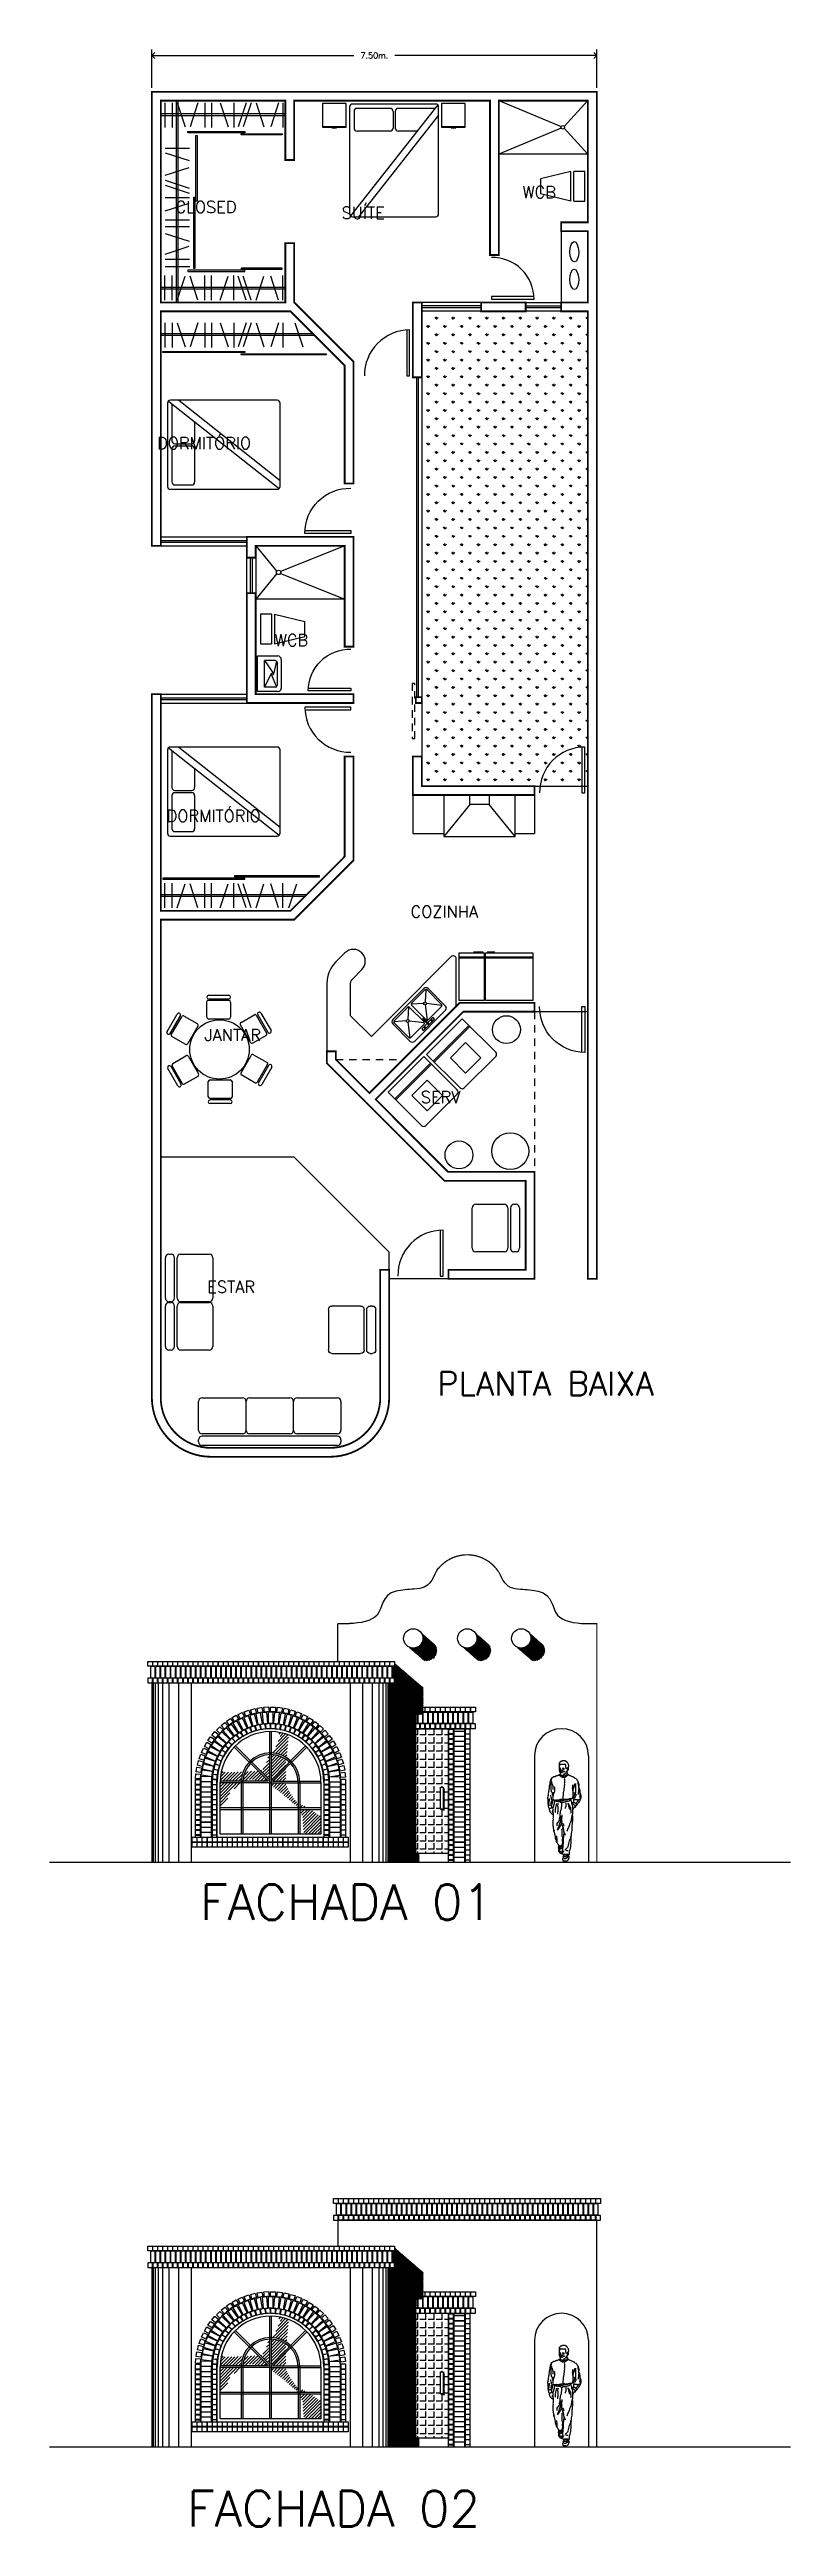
# Model space of a CAD drawing. Extents: x -51.7 to 12.2, y -8.6 to 39.8.
# Drawn here: x -0.29 to 12.19, y -1.92 to 39.81 of the extents above; entities outside this region: 2.
import ezdxf

# ---------------------------------------------------------------- set-up
doc = ezdxf.new("R2010")
doc.units = 0
doc.header["$LTSCALE"] = 0.5
doc.header["$MEASUREMENT"] = 0
doc.linetypes.add('DASHED2', pattern=[0.375, 0.25, -0.125])
doc.layers.get('0').update_dxf_attribs({"linetype": 'CONTINUOUS'})
doc.layers.get('DEFPOINTS').update_dxf_attribs({"linetype": 'CONTINUOUS'})
for name, color, linetype in [('DESNIVELES', 8, 'CONTINUOUS'), ('ELEV', 7, 'CONTINUOUS'), ('ELEVACION', 7, 'CONTINUOUS'), ('JARDIN', 3, 'CONTINUOUS'), ('LINEADEPROYECCION', 8, 'DASHED2'), ('MUEBLES', 6, 'CONTINUOUS'), ('MUEBLESFIJOS', 6, 'CONTINUOUS'), ('MUROS', 7, 'CONTINUOUS'), ('PEOPLE', 7, 'CONTINUOUS'), ('PUERTAS', 1, 'CONTINUOUS'), ('VENTANAS', 5, 'CONTINUOUS')]:
    doc.layers.add(name, color=color, linetype=linetype)
doc.styles.add('COTAS', font='romans.shx', dxfattribs={"height": 0.1})
doc.dimstyles.new('COTAS', dxfattribs={"dimtxt": 0.1, "dimasz": 0.1, "dimexe": 0.1, "dimexo": 0.0625, "dimgap": 0.1, "dimtad": 0, "dimzin": 0, "dimdsep": 46, "dimtxsty": 'COTAS', "dimblk1": 'OPEN90', "dimblk2": 'OPEN90', "dimsah": 1, "dimcen": 0.09, "dimadec": 0, "dimazin": 0, "dimtfac": 1, "dimtdec": 4, "dimtofl": 0, "dimtmove": 0, "dimatfit": 3, "dimldrblk": 'OPEN90', "dimfxl": 1, "dimtolj": 1, "dimtzin": 0, "dimarcsym": 0})
pattern_1 = [(45, (-18.964873, 11.449822), (-0.008838835, 0.008838835), [])]

msp = doc.modelspace()

# ---------------------------------------------------------------- texts
at = {"layer": 'ELEV', "style": 'COTAS'}
for s, p in [('CLOSED', (1.83, 37.057)), ('SUÍTE', (4.629, 36.96)), ('WCB', (7.676, 37.308)), ('DORMITÓRIO', (1.519, 33.079)), ('WCB', (3.5, 29.759)), ('DORMITÓRIO', (1.68, 26.797)), ('COZINHA', (5.79, 25.184)), ('JANTAR', (2.319, 23.105)), ('SERV', (5.964, 22.058)), ('ESTAR', (2.364, 18.861))]:
    msp.add_text(s, height=0.2, dxfattribs=at).set_placement(p)
at = {"layer": 'ELEV', "color": 2, "style": 'COTAS'}
for s, height, p in [('PLANTA BAIXA', 0.4, (6.243, 17.133)), ('FACHADA 01', 0.6, (2.244, 8.295)), ('FACHADA 02', 0.6, (2.025, -1.924))]:
    msp.add_text(s, height=height, dxfattribs=at).set_placement(p)
at = {"layer": 'ELEVACION', "char_height": 0.1, "attachment_point": 4, "style": 'COTAS'}
for insert in [(-51.663, 8.62), (-36.147, -8.643)]:
    msp.add_mtext('\\A1;', dxfattribs=dict(at, insert=insert))

# ---------------------------------------------------------------- blocks, each defined once
blk = doc.blocks.new('FREGDOBL')
at = {"layer": 'MUEBLESFIJOS'}
for p, q in [((-0.44, 0.522), (-0.44, 0.105)), ((-0.412, 0.456), (-0.412, 0.109)), ((-0.404, 0.473), (-0.244, 0.266)), ((-0.39, 0.572), (0.35, 0.572)), ((-0.387, 0.481), (-0.07, 0.481)), ((-0.213, 0.266), (-0.053, 0.473)), ((-0.155, 0.537), (-0.155, 0.518)), ((0.105, 0.547), (-0.145, 0.547)), ((-0.145, 0.508), (-0.032, 0.508)), ((-0.109, 0.528), (-0.119, 0.53)), ((-0.109, 0.526), (-0.119, 0.523)), ((-0.108, 0.53), (-0.116, 0.536)), ((-0.108, 0.523), (-0.116, 0.517)), ((-0.106, 0.531), (-0.11, 0.54)), ((-0.106, 0.522), (-0.11, 0.513)), ((-0.104, 0.532), (-0.104, 0.542)), ((-0.104, 0.522), (-0.104, 0.512)), ((-0.102, 0.531), (-0.097, 0.54)), ((-0.102, 0.522), (-0.097, 0.513)), ((-0.1, 0.53), (-0.092, 0.536)), ((-0.1, 0.523), (-0.092, 0.517)), ((-0.099, 0.528), (-0.089, 0.53)), ((-0.099, 0.526), (-0.089, 0.523)), ((-0.045, 0.456), (-0.045, 0.109)), ((-0.012, 0.508), (0.105, 0.508)), ((0.005, 0.456), (0.005, 0.109)), ((0.012, 0.473), (0.173, 0.266)), ((0.03, 0.481), (0.346, 0.481)), ((0.058, 0.528), (0.049, 0.53)), ((0.058, 0.526), (0.049, 0.523)), ((0.059, 0.53), (0.052, 0.536)), ((0.059, 0.523), (0.052, 0.517)), ((0.061, 0.531), (0.057, 0.54)), ((0.061, 0.522), (0.057, 0.513)), ((0.063, 0.532), (0.063, 0.542)), ((0.063, 0.522), (0.063, 0.512)), ((0.066, 0.531), (0.07, 0.54)), ((0.066, 0.522), (0.07, 0.513)), ((0.067, 0.53), (0.075, 0.536)), ((0.067, 0.523), (0.075, 0.517)), ((0.068, 0.528), (0.078, 0.53)), ((0.068, 0.526), (0.078, 0.523)), ((0.115, 0.518), (0.115, 0.537)), ((0.203, 0.266), (0.364, 0.473)), ((0.371, 0.456), (0.371, 0.109)), ((0.4, 0.522), (0.4, 0.105)), ((-0.404, 0.091), (-0.247, 0.23)), ((-0.39, 0.055), (0.35, 0.055)), ((-0.387, 0.084), (-0.07, 0.084)), ((-0.21, 0.23), (-0.053, 0.091)), ((0.012, 0.091), (0.169, 0.23)), ((0.03, 0.084), (0.346, 0.084)), ((0.207, 0.23), (0.364, 0.091))]:
    blk.add_line(p, q, dxfattribs=at)
blk.add_lwpolyline([(-0.032, 0.526), (-0.032, 0.407, 0.414214), (-0.025, 0.4), (-0.019, 0.4, 0.414214), (-0.012, 0.407), (-0.012, 0.526)], format="xyb", dxfattribs=at)
for centre, radius in [((-0.104, 0.527), 0.0151), ((-0.104, 0.527), 0.00507), ((0.063, 0.527), 0.0151), ((0.063, 0.527), 0.00507), ((-0.228, 0.247), 0.025), ((0.188, 0.247), 0.025)]:
    blk.add_circle(centre, radius, dxfattribs=at)
for centre, radius, start, end in [((-0.39, 0.522), 0.05, 90, 180), ((-0.387, 0.456), 0.025, 90, 180), ((-0.145, 0.537), 0.01, 90, 180), ((-0.145, 0.518), 0.01, 180, 270), ((-0.07, 0.456), 0.025, 360, 90), ((-0.022, 0.526), 0.00981, 0, 180), ((0.03, 0.456), 0.025, 90, 180), ((0.105, 0.537), 0.01, 0, 90), ((0.105, 0.518), 0.01, 270, 0), ((0.346, 0.456), 0.025, 360, 90), ((0.35, 0.522), 0.05, 0, 90), ((-0.39, 0.105), 0.05, 180, 270), ((-0.387, 0.109), 0.025, 180, 270), ((-0.07, 0.109), 0.025, 270, 0), ((0.03, 0.109), 0.025, 180, 270), ((0.346, 0.109), 0.025, 270, 360), ((0.35, 0.105), 0.05, 270, 0)]:
    blk.add_arc(centre, radius, start, end, dxfattribs=at)
blk = doc.blocks.new('INODORO')
at = {"layer": 'MUEBLESFIJOS'}
for p, q in [((0.069, 0.557), (0.069, 0.057)), ((0.257, 0.557), (0.069, 0.557)), ((0.257, 0.557), (0.257, 0.057)), ((0.306, 0.557), (0.306, 0.057)), ((0.306, 0.557), (0.819, 0.434)), ((0.819, 0.18), (0.819, 0.434)), ((0.069, 0.057), (0.257, 0.057)), ((0.306, 0.057), (0.819, 0.18))]:
    blk.add_line(p, q, dxfattribs=at)
blk = doc.blocks.new('LAVABO')
at = {"layer": 'MUEBLESFIJOS'}
for p, q in [((0.737, 0.666), (1.077, 0.666)), ((0.737, 0.066), (0.737, 0.666)), ((0.854, 0.14), (0.854, 0.589)), ((1.036, 0.589), (0.854, 0.589)), ((0.854, 0.589), (1.004, 0.373)), ((1.057, 0.58), (1.006, 0.358)), ((1.066, 0.559), (1.066, 0.17)), ((1.137, 0.606), (1.137, 0.126)), ((1.077, 0.066), (0.737, 0.066)), ((0.854, 0.14), (0.973, 0.371)), ((1.036, 0.14), (0.854, 0.14)), ((1.057, 0.149), (0.972, 0.356))]:
    blk.add_line(p, q, dxfattribs=at)
blk.add_circle((0.989, 0.362), 0.018, dxfattribs=at)
for centre, radius, start, end in [((1.036, 0.559), 0.03, 0, 90), ((1.077, 0.606), 0.06, 0, 90), ((1.036, 0.17), 0.03, 270, 0), ((1.077, 0.126), 0.06, 270, 0)]:
    blk.add_arc(centre, radius, start, end, dxfattribs=at)
blk = doc.blocks.new('CAMAMAT')
at = {"layer": 'MUEBLES'}
for p, q in [((0.114, 1.923), (0.114, 0.123)), ((1.601, 1.957), (0.127, 0.09)), ((1.564, 1.973), (0.164, 1.973)), ((0.188, 1.849), (0.188, 1.566)), ((0.796, 1.899), (0.238, 1.899)), ((1.614, 1.783), (0.264, 0.073)), ((0.846, 1.849), (0.846, 1.566)), ((0.881, 1.849), (0.881, 1.566)), ((1.556, 1.899), (0.931, 1.899)), ((1.614, 0.123), (1.614, 1.923)), ((0.796, 1.516), (0.238, 1.516)), ((1.253, 1.516), (0.931, 1.516)), ((0.164, 0.073), (1.564, 0.073))]:
    blk.add_line(p, q, dxfattribs=at)
for centre, start, end in [((0.164, 1.923), 90, 180), ((0.238, 1.849), 90, 180), ((0.796, 1.849), 360, 90), ((0.931, 1.849), 90, 180), ((1.564, 1.923), 0, 90), ((0.238, 1.566), 180, 270), ((0.796, 1.566), 270, 360), ((0.931, 1.566), 180, 270), ((0.164, 0.123), 180, 270), ((1.564, 0.123), 270, 0)]:
    blk.add_arc(centre, 0.05, start, end, dxfattribs=at)
blk = doc.blocks.new('DUPLEX')
at = {"layer": 'MUEBLES'}
for p, q in [((-0.445, -0.145), (-0.445, 0.655)), ((-0.445, 0.655), (0.355, 0.655)), ((-0.38, -0.145), (-0.38, 0.655)), ((-0.362, -0.145), (-0.362, 0.655)), ((0.355, 0.655), (0.355, -0.145)), ((-0.463, -0.115), (-0.463, 0.016)), ((-0.463, -0.347), (-0.463, -0.18)), ((0.355, -0.145), (-0.445, -0.145)), ((-0.445, -0.585), (-0.445, -0.166)), ((-0.445, -0.166), (0.355, -0.166)), ((-0.38, -0.585), (-0.38, -0.166)), ((-0.362, -0.585), (-0.362, -0.166)), ((0.355, -0.166), (0.355, -0.585)), ((0.355, -0.585), (-0.445, -0.585))]:
    blk.add_line(p, q, dxfattribs=at)
blk = doc.blocks.new('LAVADORA')
at = {"layer": 'MUEBLES'}
for p, q in [((0.089, 0.934), (0.939, 0.934)), ((0.089, 0.134), (0.089, 0.934)), ((0.939, 0.934), (0.939, 0.134)), ((0.089, 0.772), (0.939, 0.772)), ((0.089, 0.751), (0.939, 0.751)), ((0.332, 0.244), (0.332, 0.609)), ((0.332, 0.609), (0.697, 0.609)), ((0.697, 0.609), (0.697, 0.244)), ((0.889, 0.084), (0.139, 0.084)), ((0.697, 0.244), (0.332, 0.244))]:
    blk.add_line(p, q, dxfattribs=at)
for centre, start, end in [((0.139, 0.134), 180, 270), ((0.889, 0.134), 270, 0)]:
    blk.add_arc(centre, 0.05, start, end, dxfattribs=at)
blk = doc.blocks.new('MESA6')
at = {"layer": 'MUEBLES'}
for p, q in [((0.793, 1.919), (0.793, 1.92)), ((0.793, 1.58), (0.793, 1.845)), ((0.813, 1.865), (1.163, 1.865)), ((0.823, 1.95), (1.163, 1.95)), ((0.823, 1.889), (1.163, 1.889)), ((1.193, 1.92), (1.193, 1.919)), ((1.193, 1.835), (1.193, 1.58)), ((0.123, 1.337), (0.293, 1.632)), ((0.135, 1.296), (0.134, 1.296)), ((0.176, 1.307), (0.346, 1.601)), ((0.193, 1.286), (0.368, 1.589)), ((0.429, 1.126), (0.2, 1.258)), ((0.334, 1.643), (0.335, 1.642)), ((0.409, 1.6), (0.629, 1.473)), ((0.64, 1.432), (0.47, 1.137)), ((1.163, 1.55), (0.823, 1.55)), ((1.528, 1.157), (1.358, 1.451)), ((1.369, 1.492), (1.598, 1.624)), ((1.789, 1.273), (1.569, 1.146)), ((1.625, 1.617), (1.8, 1.314)), ((1.651, 1.62), (1.821, 1.326)), ((1.662, 1.661), (1.663, 1.662)), ((1.704, 1.651), (1.874, 1.357)), ((1.863, 1.316), (1.862, 1.315)), ((0.22, 0.803), (0.44, 0.93)), ((0.481, 0.919), (0.651, 0.624)), ((1.369, 0.644), (1.539, 0.938)), ((1.58, 0.949), (1.809, 0.817)), ((0.305, 0.424), (0.135, 0.719)), ((0.146, 0.76), (0.147, 0.76)), ((0.358, 0.455), (0.188, 0.749)), ((0.384, 0.459), (0.209, 0.762)), ((0.64, 0.583), (0.411, 0.451)), ((0.816, 0.241), (0.816, 0.495)), ((0.846, 0.525), (1.186, 0.525)), ((1.216, 0.495), (1.216, 0.231)), ((1.6, 0.476), (1.38, 0.603)), ((1.816, 0.79), (1.641, 0.487)), ((1.833, 0.769), (1.663, 0.474)), ((1.675, 0.433), (1.674, 0.433)), ((1.886, 0.738), (1.716, 0.444)), ((1.874, 0.78), (1.875, 0.779)), ((0.347, 0.414), (0.346, 0.413)), ((0.816, 0.155), (0.816, 0.156)), ((1.196, 0.211), (0.846, 0.211)), ((1.186, 0.186), (0.846, 0.186)), ((1.186, 0.125), (0.846, 0.125)), ((1.216, 0.156), (1.216, 0.155))]:
    blk.add_line(p, q, dxfattribs=at)
blk.add_circle((1.005, 1.038), 0.5, dxfattribs=at)
for centre, radius, start, end in [((0.823, 1.92), 0.03, 90, 180), ((0.823, 1.919), 0.03, 180, 270), ((0.813, 1.845), 0.02, 90, 180), ((1.163, 1.92), 0.03, 0, 90), ((1.163, 1.919), 0.03, 270, 360), ((1.163, 1.835), 0.03, 0, 90), ((0.149, 1.322), 0.03, 150, 240), ((0.15, 1.322), 0.03, 240, 330), ((0.21, 1.276), 0.02, 150, 240), ((0.319, 1.617), 0.03, 60, 150), ((0.32, 1.616), 0.03, 330, 60), ((0.394, 1.574), 0.03, 60, 150), ((0.614, 1.447), 0.03, 330, 60), ((0.823, 1.58), 0.03, 180, 270), ((1.163, 1.58), 0.03, 270, 0), ((1.384, 1.466), 0.03, 120, 210), ((1.608, 1.607), 0.02, 30, 120), ((1.677, 1.635), 0.03, 120, 210), ((1.678, 1.636), 0.03, 30, 120), ((1.774, 1.299), 0.03, 300, 30), ((1.847, 1.341), 0.03, 210, 300), ((1.848, 1.342), 0.03, 300, 30), ((0.444, 1.152), 0.03, 240, 330), ((0.455, 0.904), 0.03, 30, 120), ((1.554, 1.172), 0.03, 210, 300), ((1.565, 0.923), 0.03, 60, 150), ((0.161, 0.734), 0.03, 120, 210), ((0.162, 0.734), 0.03, 30, 120), ((0.235, 0.777), 0.03, 120, 210), ((0.331, 0.439), 0.03, 210, 300), ((0.332, 0.44), 0.03, 300, 30), ((0.401, 0.469), 0.02, 210, 300), ((0.625, 0.609), 0.03, 300, 30), ((0.846, 0.495), 0.03, 90, 180), ((1.186, 0.495), 0.03, 0, 90), ((1.395, 0.629), 0.03, 150, 240), ((1.615, 0.502), 0.03, 240, 330), ((1.689, 0.459), 0.03, 150, 240), ((1.69, 0.459), 0.03, 240, 330), ((1.799, 0.8), 0.02, 330, 60), ((1.859, 0.754), 0.03, 60, 150), ((1.86, 0.753), 0.03, 330, 60), ((0.846, 0.241), 0.03, 180, 270), ((0.846, 0.156), 0.03, 90, 180), ((0.846, 0.155), 0.03, 180, 270), ((1.186, 0.156), 0.03, 0, 90), ((1.186, 0.155), 0.03, 270, 0), ((1.196, 0.231), 0.02, 270, 0)]:
    blk.add_arc(centre, radius, start, end, dxfattribs=at)
blk = doc.blocks.new('BURO')
at = {"layer": 'MUEBLES'}
for p, q in [((0.46, 0.454), (0.06, 0.454)), ((0.06, 0.454), (0.06, 0.054)), ((0.46, 0.054), (0.46, 0.454)), ((0.06, 0.068), (0.46, 0.068)), ((0.06, 0.054), (0.46, 0.054)), ((0.221, 0.042), (0.299, 0.042))]:
    blk.add_line(p, q, dxfattribs=at)
blk = doc.blocks.new('PUERTA')
at = {"layer": 'PUERTAS'}
blk.add_lwpolyline([(0.711, 0.774), (0.711, 0), (0.761, 0), (0.761, 0.774, 0.419145), (0, 0)], format="xyb", dxfattribs=at)
blk = doc.blocks.new('SILLON1')
at = {"layer": 'MUEBLES'}
for p, q in [((0.143, 0.847), (0.823, 0.847)), ((0.083, 0.752), (0.083, 0.787)), ((0.083, 0.107), (0.083, 0.59)), ((0.143, 0.692), (0.823, 0.692)), ((0.143, 0.65), (0.823, 0.65)), ((0.883, 0.787), (0.883, 0.752)), ((0.883, 0.59), (0.883, 0.107)), ((0.823, 0.047), (0.143, 0.047))]:
    blk.add_line(p, q, dxfattribs=at)
for centre, start, end in [((0.143, 0.787), 90, 180), ((0.823, 0.787), 0, 90), ((0.143, 0.752), 180, 270), ((0.143, 0.59), 90, 180), ((0.823, 0.752), 270, 0), ((0.823, 0.59), 0, 90), ((0.143, 0.107), 180, 270), ((0.823, 0.107), 270, 0)]:
    blk.add_arc(centre, 0.06, start, end, dxfattribs=at)
blk = doc.blocks.new('SILLON3')
at = {"layer": 'MUEBLES'}
for p, q in [((0.063, 0.876), (0.063, 0.91)), ((0.123, 0.97), (2.403, 0.97)), ((2.463, 0.91), (2.463, 0.876)), ((0.063, 0.23), (0.063, 0.714)), ((0.123, 0.816), (2.403, 0.816)), ((0.123, 0.774), (0.803, 0.774)), ((0.863, 0.714), (0.863, 0.23)), ((0.923, 0.774), (1.603, 0.774)), ((1.663, 0.714), (1.663, 0.23)), ((1.723, 0.774), (2.403, 0.774)), ((2.463, 0.714), (2.463, 0.23)), ((0.803, 0.17), (0.123, 0.17)), ((1.603, 0.17), (0.923, 0.17)), ((2.403, 0.17), (1.723, 0.17))]:
    blk.add_line(p, q, dxfattribs=at)
for centre, start, end in [((0.123, 0.91), 90, 180), ((0.123, 0.876), 180, 270), ((2.403, 0.91), 0, 90), ((2.403, 0.876), 270, 0), ((0.123, 0.714), 90, 180), ((0.803, 0.714), 0, 90), ((0.923, 0.714), 90, 180), ((1.603, 0.714), 0, 90), ((1.723, 0.714), 90, 180), ((2.403, 0.714), 0, 90), ((0.123, 0.23), 180, 270), ((0.803, 0.23), 270, 0), ((0.923, 0.23), 180, 270), ((1.603, 0.23), 270, 0), ((1.723, 0.23), 180, 270), ((2.403, 0.23), 270, 0)]:
    blk.add_arc(centre, 0.06, start, end, dxfattribs=at)
blk = doc.blocks.new('PEOPLE5')
at = {"linetype": 'Continuous'}
for points in [[(0, 0.996), (-0.001, 0.997), (-0.003, 0.998), (-0.004, 0.998), (-0.005, 0.998), (-0.007, 0.999), (-0.008, 1), (-0.01, 1), (-0.013, 1.002), (-0.014, 1.002), (-0.017, 1.002), (-0.018, 1.002), (-0.022, 1.003), (-0.026, 1.003), (-0.028, 1.003), (-0.03, 1.003), (-0.032, 1.003), (-0.038, 1.003), (-0.04, 1.002), (-0.042, 1.002), (-0.046, 1), (-0.049, 1), (-0.05, 0.999), (-0.052, 0.998), (-0.054, 0.998), (-0.057, 0.997), (-0.059, 0.996), (-0.061, 0.995), (-0.063, 0.994), (-0.065, 0.994), (-0.066, 0.993), (-0.067, 0.991), (-0.067, 0.99), (-0.068, 0.988), (-0.07, 0.985), (-0.07, 0.985), (-0.072, 0.982), (-0.073, 0.979), (-0.073, 0.978), (-0.074, 0.976), (-0.074, 0.975), (-0.074, 0.973), (-0.074, 0.972), (-0.075, 0.969), (-0.075, 0.967), (-0.075, 0.966), (-0.075, 0.965), (-0.075, 0.964), (-0.076, 0.961), (-0.076, 0.961), (-0.076, 0.958), (-0.076, 0.955), (-0.076, 0.95), (-0.075, 0.947), (-0.075, 0.943), (-0.075, 0.942), (-0.075, 0.94), (-0.075, 0.937), (-0.075, 0.934), (-0.075, 0.933), (-0.076, 0.933), (-0.076, 0.932), (-0.075, 0.93), (-0.074, 0.928), (-0.074, 0.927), (-0.074, 0.925), (-0.075, 0.924), (-0.075, 0.922), (-0.075, 0.921), (-0.075, 0.919), (-0.075, 0.915), (-0.076, 0.914), (-0.076, 0.913), (-0.076, 0.91), (-0.076, 0.907), (-0.075, 0.906), (-0.074, 0.905), (-0.073, 0.902), (-0.073, 0.901), (-0.072, 0.899), (-0.071, 0.897), (-0.071, 0.895), (-0.069, 0.893), (-0.069, 0.892), (-0.068, 0.89), (-0.068, 0.889), (-0.067, 0.888), (-0.067, 0.887), (-0.066, 0.886), (-0.065, 0.882), (-0.064, 0.881), (-0.064, 0.879), (-0.063, 0.878), (-0.063, 0.877), (-0.063, 0.874), (-0.063, 0.873), (-0.063, 0.872), (-0.063, 0.871), (-0.063, 0.869), (-0.063, 0.867), (-0.064, 0.867), (-0.065, 0.866), (-0.065, 0.864), (-0.067, 0.863), (-0.069, 0.863), (-0.07, 0.862), (-0.071, 0.862), (-0.072, 0.862), (-0.074, 0.862), (-0.076, 0.861), (-0.078, 0.861), (-0.079, 0.86), (-0.081, 0.86), (-0.082, 0.859), (-0.084, 0.858), (-0.086, 0.857), (-0.091, 0.855), (-0.093, 0.855), (-0.096, 0.854), (-0.098, 0.853), (-0.101, 0.852), (-0.103, 0.851), (-0.105, 0.851), (-0.108, 0.849), (-0.111, 0.848), (-0.112, 0.847), (-0.115, 0.847), (-0.116, 0.846), (-0.119, 0.845), (-0.122, 0.844), (-0.124, 0.843), (-0.127, 0.844), (-0.129, 0.843), (-0.132, 0.842), (-0.134, 0.84), (-0.136, 0.839), (-0.139, 0.837), (-0.141, 0.836), (-0.149, 0.831), (-0.151, 0.83), (-0.153, 0.829), (-0.154, 0.826), (-0.156, 0.824), (-0.157, 0.822), (-0.158, 0.818), (-0.16, 0.814), (-0.161, 0.811), (-0.164, 0.805), (-0.165, 0.798), (-0.165, 0.794), (-0.167, 0.788), (-0.168, 0.781), (-0.169, 0.776), (-0.169, 0.771), (-0.17, 0.764), (-0.171, 0.758), (-0.173, 0.75), (-0.174, 0.743), (-0.176, 0.734), (-0.176, 0.727), (-0.178, 0.719), (-0.178, 0.712), (-0.179, 0.704), (-0.18, 0.695), (-0.18, 0.693), (-0.181, 0.691), (-0.18, 0.69), (-0.182, 0.687), (-0.183, 0.685), (-0.182, 0.68), (-0.183, 0.676), (-0.183, 0.672), (-0.184, 0.668), (-0.185, 0.663), (-0.186, 0.659), (-0.186, 0.657), (-0.188, 0.653), (-0.188, 0.649), (-0.188, 0.643), (-0.188, 0.64), (-0.19, 0.636), (-0.19, 0.63), (-0.19, 0.626), (-0.189, 0.621), (-0.189, 0.616), (-0.189, 0.613), (-0.189, 0.61), (-0.188, 0.604), (-0.188, 0.598), (-0.188, 0.591), (-0.188, 0.589), (-0.187, 0.583), (-0.188, 0.577), (-0.187, 0.572), (-0.186, 0.565), (-0.184, 0.56), (-0.183, 0.556), (-0.183, 0.552), (-0.183, 0.549), (-0.182, 0.544), (-0.182, 0.541), (-0.181, 0.537), (-0.179, 0.534), (-0.179, 0.531), (-0.179, 0.53), (-0.176, 0.53), (-0.176, 0.53), (-0.174, 0.529), (-0.173, 0.529), (-0.171, 0.53), (-0.169, 0.53), (-0.168, 0.53), (-0.166, 0.531), (-0.163, 0.531), (-0.162, 0.531), (-0.159, 0.532), (-0.156, 0.533), (-0.154, 0.533), (-0.153, 0.533), (-0.151, 0.534), (-0.149, 0.536), (-0.147, 0.536), (-0.144, 0.537), (-0.144, 0.54), (-0.145, 0.54), (-0.147, 0.542), (-0.149, 0.543), (-0.149, 0.545), (-0.149, 0.548), (-0.149, 0.55), (-0.15, 0.554), (-0.15, 0.556), (-0.151, 0.558), (-0.151, 0.56), (-0.152, 0.561), (-0.154, 0.561), (-0.157, 0.561), (-0.16, 0.561), (-0.162, 0.561), (-0.164, 0.56), (-0.166, 0.56), (-0.168, 0.56), (-0.17, 0.559), (-0.172, 0.559), (-0.175, 0.558), (-0.178, 0.558), (-0.18, 0.556)], [(0.019, 0.935), (0.019, 0.936), (0.02, 0.939), (0.02, 0.945), (0.022, 0.949), (0.022, 0.952), (0.022, 0.956), (0.019, 0.962), (0.019, 0.967), (0.018, 0.969), (0.013, 0.976), (0.01, 0.982), (0.008, 0.986), (0.003, 0.991), (0.001, 0.994), (-0.002, 0.997)], [(-0.152, 0.824), (-0.154, 0.818), (-0.156, 0.81), (-0.157, 0.801), (-0.159, 0.787), (-0.159, 0.78), (-0.159, 0.766), (-0.159, 0.756), (-0.159, 0.744), (-0.158, 0.731), (-0.157, 0.718), (-0.156, 0.706), (-0.153, 0.698), (-0.148, 0.689), (-0.146, 0.683), (-0.145, 0.677), (-0.143, 0.668), (-0.141, 0.664), (-0.139, 0.654), (-0.138, 0.653)], [(-0.152, 0.797), (-0.152, 0.796), (-0.152, 0.794), (-0.152, 0.788), (-0.15, 0.782), (-0.149, 0.777), (-0.145, 0.772), (-0.144, 0.769), (-0.142, 0.765), (-0.14, 0.757), (-0.139, 0.752), (-0.138, 0.747), (-0.138, 0.743), (-0.138, 0.739), (-0.138, 0.733), (-0.138, 0.728), (-0.138, 0.724), (-0.137, 0.72), (-0.137, 0.717)], [(-0.123, 0.746), (-0.123, 0.746), (-0.122, 0.741), (-0.122, 0.733), (-0.122, 0.729), (-0.122, 0.723), (-0.121, 0.717), (-0.12, 0.708), (-0.122, 0.698), (-0.126, 0.69), (-0.129, 0.681), (-0.131, 0.673), (-0.133, 0.664), (-0.135, 0.657), (-0.137, 0.649), (-0.137, 0.645)], [(-0.064, 0.931), (-0.065, 0.932), (-0.065, 0.932), (-0.066, 0.932), (-0.068, 0.932), (-0.07, 0.932), (-0.071, 0.931), (-0.073, 0.93), (-0.074, 0.93)], [(-0.003, 0.923), (-0.004, 0.925), (-0.005, 0.927), (-0.005, 0.928), (-0.005, 0.93), (-0.006, 0.932), (-0.007, 0.938), (-0.007, 0.941), (-0.007, 0.945), (-0.007, 0.95), (-0.008, 0.956), (-0.009, 0.959), (-0.009, 0.962), (-0.01, 0.963), (-0.012, 0.966), (-0.016, 0.967), (-0.02, 0.967), (-0.025, 0.966), (-0.029, 0.967), (-0.034, 0.967), (-0.041, 0.967), (-0.044, 0.967), (-0.049, 0.967), (-0.051, 0.966), (-0.058, 0.966), (-0.059, 0.967), (-0.065, 0.971), (-0.067, 0.969), (-0.067, 0.968), (-0.068, 0.967), (-0.069, 0.961), (-0.071, 0.959), (-0.071, 0.954), (-0.073, 0.948)], [(-0.057, 0.923), (-0.058, 0.925), (-0.061, 0.925), (-0.062, 0.925), (-0.063, 0.925), (-0.065, 0.925), (-0.068, 0.925), (-0.07, 0.925), (-0.069, 0.924), (-0.067, 0.923), (-0.065, 0.924), (-0.064, 0.925), (-0.06, 0.925)], [(0.014, 0.865), (0.014, 0.863), (0.012, 0.86), (0.011, 0.858), (0.009, 0.856), (0.006, 0.855), (0.004, 0.852), (-0.001, 0.849), (-0.003, 0.847), (-0.007, 0.845), (-0.011, 0.843), (-0.016, 0.839), (-0.02, 0.835), (-0.023, 0.834), (-0.025, 0.834), (-0.025, 0.833), (-0.026, 0.836), (-0.027, 0.838), (-0.029, 0.842), (-0.031, 0.843), (-0.032, 0.845), (-0.033, 0.845), (-0.033, 0.845), (-0.034, 0.843), (-0.035, 0.842), (-0.036, 0.839), (-0.038, 0.835), (-0.039, 0.834), (-0.041, 0.836), (-0.043, 0.837), (-0.045, 0.839), (-0.048, 0.841), (-0.053, 0.845), (-0.056, 0.847), (-0.06, 0.849), (-0.063, 0.851), (-0.065, 0.853), (-0.067, 0.854), (-0.069, 0.856), (-0.07, 0.859), (-0.07, 0.86)], [(-0.062, 0.91), (-0.063, 0.907), (-0.065, 0.905), (-0.065, 0.902), (-0.067, 0.901), (-0.069, 0.9), (-0.069, 0.9)], [(-0.061, 0.922), (-0.062, 0.921), (-0.063, 0.921), (-0.065, 0.92), (-0.065, 0.92), (-0.067, 0.92)], [(0, 0.866), (-0.003, 0.864), (-0.009, 0.859), (-0.013, 0.856), (-0.016, 0.854), (-0.022, 0.851), (-0.025, 0.849), (-0.028, 0.849), (-0.03, 0.847), (-0.032, 0.848), (-0.037, 0.85), (-0.039, 0.851), (-0.043, 0.854), (-0.046, 0.857), (-0.046, 0.858), (-0.049, 0.858), (-0.056, 0.86), (-0.058, 0.862), (-0.06, 0.864), (-0.06, 0.868), (-0.061, 0.871)], [(-0.058, 0.91), (-0.058, 0.908), (-0.058, 0.905), (-0.06, 0.904), (-0.06, 0.902), (-0.058, 0.9), (-0.058, 0.899), (-0.058, 0.898), (-0.057, 0.898), (-0.056, 0.897), (-0.054, 0.898), (-0.053, 0.899), (-0.051, 0.9), (-0.049, 0.899), (-0.047, 0.898), (-0.045, 0.898), (-0.043, 0.899), (-0.042, 0.901), (-0.041, 0.903), (-0.04, 0.905), (-0.041, 0.906), (-0.042, 0.907), (-0.043, 0.907)], [(-0.059, 0.888), (-0.059, 0.888), (-0.057, 0.889), (-0.055, 0.889), (-0.052, 0.888), (-0.05, 0.888), (-0.047, 0.888), (-0.044, 0.888), (-0.042, 0.887), (-0.045, 0.885), (-0.046, 0.885), (-0.047, 0.885), (-0.048, 0.885), (-0.05, 0.886), (-0.052, 0.887), (-0.053, 0.888), (-0.054, 0.888), (-0.055, 0.888), (-0.057, 0.889), (-0.058, 0.889)], [(-0.057, 0.91), (-0.056, 0.911), (-0.055, 0.912), (-0.054, 0.914), (-0.054, 0.916), (-0.053, 0.917)], [(-0.047, 0.856), (-0.045, 0.856), (-0.039, 0.857), (-0.035, 0.858), (-0.03, 0.862), (-0.027, 0.866)], [(-0.045, 0.929), (-0.044, 0.929), (-0.042, 0.929), (-0.04, 0.93), (-0.038, 0.93), (-0.036, 0.93), (-0.034, 0.93), (-0.032, 0.929), (-0.029, 0.929), (-0.027, 0.928), (-0.025, 0.928), (-0.024, 0.928), (-0.022, 0.928), (-0.02, 0.928)], [(-0.042, 0.077), (-0.04, 0.074), (-0.039, 0.07), (-0.039, 0.067), (-0.036, 0.067), (-0.032, 0.068), (-0.028, 0.068), (-0.028, 0.067), (-0.03, 0.062), (-0.03, 0.058), (-0.031, 0.055), (-0.036, 0.049), (-0.035, 0.043), (-0.038, 0.041), (-0.035, 0.04), (-0.036, 0.036), (-0.036, 0.034), (-0.038, 0.03), (-0.041, 0.023), (-0.04, 0.02), (-0.039, 0.015), (-0.038, 0.012), (-0.037, 0.007), (-0.033, 0.005), (-0.028, 0.005), (-0.026, 0.005), (-0.02, 0.005), (-0.019, 0.004), (-0.016, 0.004), (-0.013, 0.004), (-0.01, 0.003), (-0.004, 0.002), (0.002, 0.002), (0.005, 0.004), (0.009, 0.007), (0.013, 0.01), (0.017, 0.013), (0.018, 0.015), (0.019, 0.017), (0.02, 0.021), (0.021, 0.025), (0.023, 0.03), (0.024, 0.034), (0.025, 0.041), (0.026, 0.04), (0.025, 0.046), (0.021, 0.046), (0.021, 0.052), (0.02, 0.056), (0.018, 0.057), (0.017, 0.063), (0.024, 0.063), (0.024, 0.063), (0.025, 0.067), (0.026, 0.068), (0.027, 0.07), (0.027, 0.072), (0.028, 0.074), (0.028, 0.077), (0.028, 0.08), (0.029, 0.084), (0.029, 0.088), (0.029, 0.092), (0.03, 0.095), (0.03, 0.099), (0.031, 0.104), (0.031, 0.107), (0.033, 0.112), (0.034, 0.117), (0.035, 0.122), (0.037, 0.129), (0.038, 0.135), (0.039, 0.139), (0.041, 0.143), (0.042, 0.148), (0.043, 0.152), (0.043, 0.159), (0.043, 0.17), (0.044, 0.177), (0.045, 0.185), (0.046, 0.192), (0.046, 0.2), (0.045, 0.207), (0.045, 0.214), (0.045, 0.222), (0.045, 0.226), (0.043, 0.235), (0.042, 0.24), (0.042, 0.249), (0.044, 0.254), (0.047, 0.262), (0.048, 0.267), (0.05, 0.279), (0.053, 0.295), (0.054, 0.306), (0.056, 0.318), (0.055, 0.327), (0.056, 0.339), (0.055, 0.346), (0.056, 0.364), (0.057, 0.369), (0.057, 0.374), (0.058, 0.383), (0.059, 0.393), (0.061, 0.404), (0.061, 0.41), (0.061, 0.428), (0.061, 0.433), (0.061, 0.45), (0.06, 0.457), (0.062, 0.476), (0.062, 0.48), (0.062, 0.491), (0.062, 0.499), (0.062, 0.513), (0.063, 0.517), (0.065, 0.52), (0.067, 0.525), (0.069, 0.528), (0.072, 0.532), (0.075, 0.536), (0.078, 0.54), (0.08, 0.541), (0.083, 0.542), (0.085, 0.54), (0.087, 0.541), (0.089, 0.544), (0.09, 0.549), (0.093, 0.552), (0.097, 0.557), (0.1, 0.561), (0.104, 0.565), (0.108, 0.575), (0.113, 0.577), (0.116, 0.581), (0.121, 0.587), (0.13, 0.598), (0.132, 0.604), (0.135, 0.61), (0.138, 0.615), (0.139, 0.619), (0.141, 0.625), (0.141, 0.629), (0.144, 0.637), (0.144, 0.642), (0.146, 0.648), (0.144, 0.657), (0.143, 0.662), (0.141, 0.67), (0.14, 0.674), (0.136, 0.685), (0.136, 0.692), (0.134, 0.701), (0.132, 0.711), (0.132, 0.718), (0.129, 0.726), (0.127, 0.73), (0.124, 0.735), (0.123, 0.748), (0.124, 0.755), (0.124, 0.763), (0.122, 0.773), (0.118, 0.784), (0.118, 0.787), (0.114, 0.797), (0.11, 0.804), (0.108, 0.808), (0.104, 0.813), (0.096, 0.822), (0.086, 0.828), (0.079, 0.834), (0.07, 0.839), (0.065, 0.84), (0.062, 0.842), (0.053, 0.846), (0.044, 0.85), (0.039, 0.852), (0.035, 0.853), (0.029, 0.857), (0.024, 0.861), (0.018, 0.867), (0.013, 0.866), (0.012, 0.869), (0.009, 0.875), (0.007, 0.88), (0.006, 0.882), (0.006, 0.884), (0.006, 0.889), (0.006, 0.891), (0.006, 0.894), (0.006, 0.899), (0.008, 0.902), (0.01, 0.907), (0.012, 0.909), (0.015, 0.913), (0.017, 0.915), (0.02, 0.92), (0.02, 0.922), (0.02, 0.925), (0.016, 0.932), (0.017, 0.934), (0.014, 0.933), (0.01, 0.933), (0.008, 0.931), (0.006, 0.929), (0.006, 0.928)], [(-0.023, 0.822), (-0.022, 0.82), (-0.022, 0.818), (-0.022, 0.816), (-0.022, 0.811), (-0.022, 0.809), (-0.022, 0.806), (-0.022, 0.804), (-0.022, 0.802), (-0.022, 0.8), (-0.021, 0.792), (-0.022, 0.785), (-0.023, 0.78), (-0.022, 0.776), (-0.023, 0.774), (-0.022, 0.769), (-0.022, 0.766), (-0.022, 0.762), (-0.022, 0.759), (-0.023, 0.755), (-0.024, 0.747), (-0.024, 0.744), (-0.025, 0.739), (-0.025, 0.736), (-0.026, 0.732), (-0.027, 0.726), (-0.028, 0.72), (-0.029, 0.714), (-0.029, 0.708), (-0.031, 0.701), (-0.031, 0.697), (-0.032, 0.691), (-0.033, 0.686), (-0.033, 0.679), (-0.034, 0.671), (-0.034, 0.665), (-0.036, 0.658), (-0.036, 0.652), (-0.038, 0.648), (-0.039, 0.643), (-0.039, 0.639), (-0.039, 0.632), (-0.039, 0.626), (-0.039, 0.622)], [(-0.038, 0.92), (-0.038, 0.92), (-0.036, 0.919), (-0.033, 0.918), (-0.032, 0.919), (-0.03, 0.919), (-0.028, 0.918), (-0.026, 0.918)], [(-0.037, 0.92), (-0.036, 0.921), (-0.035, 0.922), (-0.033, 0.923), (-0.032, 0.923), (-0.031, 0.923), (-0.029, 0.922), (-0.028, 0.922), (-0.026, 0.922), (-0.024, 0.922)], [(-0.036, 0.902), (-0.034, 0.901), (-0.034, 0.899), (-0.033, 0.898), (-0.033, 0.897), (-0.033, 0.896), (-0.029, 0.896), (-0.027, 0.896), (-0.026, 0.896), (-0.022, 0.898), (-0.019, 0.899)], [(-0.029, 0.862), (-0.028, 0.863), (-0.027, 0.863), (-0.026, 0.865), (-0.024, 0.868), (-0.024, 0.87), (-0.023, 0.872), (-0.023, 0.874), (-0.022, 0.879)], [(-0.021, 0.869), (-0.019, 0.871), (-0.017, 0.874), (-0.015, 0.876), (-0.012, 0.879), (-0.01, 0.88), (-0.008, 0.882), (-0.005, 0.885), (-0.002, 0.89), (0, 0.896), (0.001, 0.899)], [(0.006, 0.876), (0.006, 0.875), (0.004, 0.871), (0.002, 0.869)], [(0.009, 0.921), (0.01, 0.922), (0.011, 0.923), (0.011, 0.924), (0.013, 0.925), (0.014, 0.924), (0.014, 0.922), (0.013, 0.919), (0.012, 0.917), (0.011, 0.915), (0.008, 0.914), (0.009, 0.916), (0.009, 0.918), (0.009, 0.919), (0.01, 0.92), (0.01, 0.921)], [(0.062, 0.702), (0.062, 0.705), (0.062, 0.71), (0.062, 0.714), (0.061, 0.721), (0.061, 0.724), (0.06, 0.728), (0.06, 0.732), (0.062, 0.739), (0.062, 0.743), (0.061, 0.751), (0.061, 0.757), (0.061, 0.765)], [(0.064, 0.704), (0.064, 0.707), (0.066, 0.713), (0.068, 0.721), (0.069, 0.724), (0.07, 0.728), (0.071, 0.735), (0.073, 0.741), (0.074, 0.745), (0.076, 0.751), (0.078, 0.755), (0.078, 0.757), (0.078, 0.758), (0.08, 0.763), (0.086, 0.772), (0.086, 0.775)], [(0.086, 0.675), (0.087, 0.677), (0.088, 0.678), (0.088, 0.68), (0.089, 0.682), (0.09, 0.684), (0.091, 0.687), (0.091, 0.689), (0.092, 0.692), (0.092, 0.696), (0.093, 0.699), (0.093, 0.702), (0.092, 0.706), (0.092, 0.71), (0.092, 0.716), (0.091, 0.722), (0.091, 0.728), (0.091, 0.732), (0.091, 0.736), (0.09, 0.74), (0.091, 0.749), (0.091, 0.756), (0.091, 0.757), (0.09, 0.76), (0.09, 0.762), (0.09, 0.764), (0.091, 0.771), (0.091, 0.778)], [(0.112, 0.795), (0.112, 0.794), (0.112, 0.793), (0.112, 0.791), (0.111, 0.789), (0.112, 0.788), (0.112, 0.785), (0.112, 0.782), (0.112, 0.78), (0.113, 0.777), (0.114, 0.774), (0.114, 0.772), (0.114, 0.771), (0.114, 0.769), (0.115, 0.765), (0.115, 0.762), (0.117, 0.757), (0.118, 0.751), (0.119, 0.747), (0.12, 0.74), (0.12, 0.735), (0.121, 0.731), (0.121, 0.727), (0.121, 0.722), (0.121, 0.718), (0.12, 0.712), (0.12, 0.707), (0.119, 0.701), (0.119, 0.698), (0.117, 0.69), (0.116, 0.685), (0.116, 0.683), (0.115, 0.678), (0.114, 0.671), (0.114, 0.666)], [(-0.18, 0.561), (-0.18, 0.562), (-0.18, 0.567), (-0.18, 0.572), (-0.178, 0.579), (-0.176, 0.584), (-0.173, 0.593), (-0.171, 0.606), (-0.17, 0.613), (-0.17, 0.62), (-0.171, 0.626)], [(-0.175, 0.528), (-0.175, 0.526), (-0.175, 0.523), (-0.174, 0.519), (-0.173, 0.513), (-0.172, 0.51), (-0.171, 0.507), (-0.17, 0.501), (-0.169, 0.498), (-0.167, 0.495), (-0.165, 0.493), (-0.163, 0.49), (-0.161, 0.486), (-0.159, 0.484), (-0.156, 0.479), (-0.154, 0.478), (-0.151, 0.477), (-0.146, 0.474), (-0.144, 0.474), (-0.141, 0.473), (-0.14, 0.472), (-0.138, 0.471), (-0.136, 0.471), (-0.136, 0.466), (-0.136, 0.464), (-0.135, 0.46), (-0.135, 0.455), (-0.135, 0.452), (-0.134, 0.446), (-0.135, 0.442), (-0.136, 0.438), (-0.136, 0.434), (-0.137, 0.428), (-0.137, 0.426), (-0.136, 0.419), (-0.136, 0.417), (-0.136, 0.409), (-0.137, 0.407), (-0.138, 0.405), (-0.138, 0.398), (-0.139, 0.392), (-0.139, 0.388), (-0.139, 0.385), (-0.139, 0.376), (-0.139, 0.371), (-0.138, 0.367), (-0.138, 0.365), (-0.138, 0.358), (-0.137, 0.356), (-0.135, 0.348), (-0.134, 0.343), (-0.134, 0.337), (-0.133, 0.33), (-0.13, 0.323), (-0.13, 0.32), (-0.129, 0.313), (-0.126, 0.305), (-0.127, 0.311), (-0.127, 0.31), (-0.13, 0.305), (-0.13, 0.302), (-0.129, 0.297), (-0.126, 0.295), (-0.125, 0.292), (-0.123, 0.288), (-0.123, 0.286), (-0.122, 0.28), (-0.121, 0.274), (-0.12, 0.272), (-0.119, 0.266), (-0.117, 0.261), (-0.117, 0.256), (-0.116, 0.251), (-0.114, 0.246), (-0.114, 0.239), (-0.113, 0.233), (-0.111, 0.225), (-0.11, 0.22), (-0.108, 0.214), (-0.105, 0.206), (-0.103, 0.201), (-0.103, 0.2), (-0.1, 0.192), (-0.095, 0.185), (-0.092, 0.178), (-0.087, 0.172), (-0.082, 0.166)], [(-0.155, 0.573), (-0.154, 0.576), (-0.154, 0.58), (-0.153, 0.586), (-0.151, 0.594), (-0.15, 0.602), (-0.149, 0.612), (-0.15, 0.621), (-0.152, 0.629), (-0.154, 0.639), (-0.159, 0.652), (-0.161, 0.659)], [(-0.151, 0.56), (-0.151, 0.56), (-0.15, 0.56), (-0.149, 0.56), (-0.149, 0.561), (-0.149, 0.562), (-0.148, 0.564), (-0.148, 0.565), (-0.148, 0.567), (-0.148, 0.567), (-0.147, 0.567), (-0.145, 0.569), (-0.144, 0.57), (-0.144, 0.571), (-0.143, 0.573), (-0.143, 0.573), (-0.143, 0.575), (-0.143, 0.576), (-0.142, 0.577), (-0.142, 0.578), (-0.141, 0.578), (-0.141, 0.58), (-0.141, 0.58), (-0.14, 0.581), (-0.14, 0.584), (-0.14, 0.584), (-0.14, 0.587), (-0.14, 0.589), (-0.14, 0.591), (-0.14, 0.592), (-0.14, 0.594), (-0.14, 0.595), (-0.14, 0.596), (-0.138, 0.599), (-0.137, 0.602), (-0.136, 0.605), (-0.136, 0.607), (-0.136, 0.61), (-0.136, 0.612), (-0.135, 0.613), (-0.135, 0.614), (-0.135, 0.616), (-0.135, 0.618), (-0.135, 0.619), (-0.134, 0.621), (-0.134, 0.621), (-0.133, 0.62), (-0.132, 0.618), (-0.13, 0.617), (-0.127, 0.615), (-0.127, 0.615), (-0.125, 0.615), (-0.123, 0.614), (-0.122, 0.612), (-0.12, 0.611), (-0.119, 0.61), (-0.121, 0.608), (-0.121, 0.606), (-0.121, 0.605), (-0.121, 0.603), (-0.121, 0.601), (-0.121, 0.599), (-0.122, 0.595), (-0.122, 0.595), (-0.122, 0.594), (-0.122, 0.589), (-0.123, 0.587), (-0.123, 0.585), (-0.123, 0.583), (-0.124, 0.58), (-0.125, 0.576), (-0.126, 0.573), (-0.126, 0.571), (-0.127, 0.569), (-0.129, 0.564), (-0.13, 0.56), (-0.131, 0.555), (-0.132, 0.55), (-0.132, 0.547), (-0.135, 0.541), (-0.136, 0.536), (-0.137, 0.53), (-0.138, 0.531), (-0.139, 0.532), (-0.14, 0.534), (-0.142, 0.536), (-0.143, 0.537)], [(-0.136, 0.493), (-0.136, 0.494), (-0.137, 0.495), (-0.138, 0.498), (-0.139, 0.501), (-0.14, 0.503), (-0.142, 0.505), (-0.144, 0.502), (-0.145, 0.499), (-0.144, 0.495), (-0.144, 0.494), (-0.143, 0.493), (-0.142, 0.493), (-0.14, 0.492), (-0.139, 0.492), (-0.138, 0.493)], [(-0.136, 0.528), (-0.137, 0.524), (-0.138, 0.519), (-0.138, 0.512), (-0.137, 0.504), (-0.138, 0.498), (-0.138, 0.495), (-0.138, 0.495), (-0.137, 0.487), (-0.136, 0.48), (-0.135, 0.472), (-0.135, 0.469)], [(-0.137, 0.627), (-0.137, 0.629), (-0.136, 0.634), (-0.136, 0.639), (-0.136, 0.643), (-0.136, 0.648), (-0.135, 0.658), (-0.134, 0.662), (-0.134, 0.666), (-0.134, 0.674), (-0.134, 0.683), (-0.135, 0.688), (-0.135, 0.691), (-0.134, 0.688), (-0.134, 0.683), (-0.133, 0.681)], [(-0.119, 0.614), (-0.113, 0.612), (-0.11, 0.612), (-0.105, 0.612), (-0.097, 0.612), (-0.091, 0.612), (-0.087, 0.612), (-0.078, 0.614), (-0.07, 0.616), (-0.063, 0.618), (-0.058, 0.619), (-0.05, 0.621), (-0.045, 0.621), (-0.038, 0.622), (-0.028, 0.622), (-0.024, 0.622), (-0.015, 0.62), (-0.009, 0.62), (-0.006, 0.619), (0.003, 0.619), (0.009, 0.62), (0.017, 0.622), (0.021, 0.623), (0.026, 0.624), (0.033, 0.628), (0.037, 0.629), (0.037, 0.624), (0.034, 0.622), (0.03, 0.62), (0.025, 0.619), (0.022, 0.618), (0.018, 0.617), (0.014, 0.616), (0.009, 0.614), (0.002, 0.613), (-0.004, 0.612), (-0.016, 0.61), (-0.021, 0.61), (-0.024, 0.609), (-0.029, 0.608), (-0.036, 0.607), (-0.042, 0.605), (-0.045, 0.604), (-0.054, 0.605), (-0.06, 0.605), (-0.061, 0.605), (-0.063, 0.604), (-0.064, 0.601), (-0.064, 0.598), (-0.064, 0.594), (-0.064, 0.592), (-0.063, 0.592), (-0.058, 0.59), (-0.056, 0.59), (-0.052, 0.59), (-0.048, 0.59), (-0.04, 0.591), (-0.037, 0.591), (-0.03, 0.592), (-0.027, 0.593), (-0.021, 0.594), (-0.018, 0.594), (-0.01, 0.595), (-0.009, 0.596), (-0.004, 0.596), (0, 0.598), (0.005, 0.599), (0.009, 0.6), (0.013, 0.601), (0.022, 0.603), (0.028, 0.605), (0.033, 0.608), (0.038, 0.612), (0.039, 0.614), (0.041, 0.616)], [(-0.068, 0.594), (-0.071, 0.593), (-0.075, 0.594), (-0.08, 0.595), (-0.084, 0.595), (-0.09, 0.596), (-0.097, 0.597), (-0.102, 0.598), (-0.106, 0.599), (-0.109, 0.601), (-0.114, 0.604), (-0.116, 0.605), (-0.118, 0.606), (-0.119, 0.607)], [(-0.1, 0.576), (-0.101, 0.574), (-0.102, 0.571), (-0.103, 0.568), (-0.104, 0.562), (-0.106, 0.556), (-0.108, 0.551), (-0.109, 0.547), (-0.11, 0.541), (-0.112, 0.533), (-0.112, 0.529), (-0.113, 0.519), (-0.113, 0.513), (-0.113, 0.506), (-0.113, 0.5), (-0.114, 0.493), (-0.115, 0.487)], [(-0.07, 0.607), (-0.071, 0.607), (-0.074, 0.608), (-0.08, 0.608), (-0.087, 0.609), (-0.091, 0.609), (-0.097, 0.61), (-0.102, 0.612), (-0.106, 0.614)], [(-0.086, 0.578), (-0.089, 0.572), (-0.089, 0.569), (-0.089, 0.564), (-0.09, 0.556), (-0.09, 0.553), (-0.089, 0.543), (-0.088, 0.54), (-0.088, 0.535), (-0.088, 0.527), (-0.088, 0.522), (-0.087, 0.518), (-0.087, 0.509), (-0.088, 0.502), (-0.089, 0.496), (-0.09, 0.487), (-0.091, 0.484), (-0.092, 0.478), (-0.092, 0.471)], [(-0.052, 0.524), (-0.054, 0.522), (-0.058, 0.515), (-0.061, 0.503), (-0.063, 0.496), (-0.064, 0.487), (-0.066, 0.482), (-0.068, 0.47), (-0.069, 0.46), (-0.069, 0.45), (-0.071, 0.435), (-0.073, 0.428), (-0.074, 0.422)], [(-0.048, 0.584), (-0.049, 0.58), (-0.05, 0.576), (-0.051, 0.571), (-0.052, 0.563), (-0.052, 0.558), (-0.052, 0.551), (-0.052, 0.548), (-0.053, 0.541), (-0.053, 0.534), (-0.054, 0.527), (-0.054, 0.522), (-0.054, 0.519)], [(-0.006, 0.582), (-0.007, 0.577), (-0.008, 0.571), (-0.008, 0.565), (-0.009, 0.555), (-0.009, 0.545), (-0.011, 0.539), (-0.014, 0.533), (-0.015, 0.527)], [(0.012, 0.58), (0.012, 0.574), (0.014, 0.571), (0.016, 0.566), (0.017, 0.562), (0.019, 0.555), (0.02, 0.549), (0.021, 0.544), (0.022, 0.541), (0.024, 0.536), (0.026, 0.528), (0.027, 0.525), (0.029, 0.516)], [(0.013, 0.58), (0.014, 0.576), (0.016, 0.576), (0.021, 0.57), (0.025, 0.565), (0.029, 0.557), (0.032, 0.548), (0.035, 0.542), (0.037, 0.535), (0.037, 0.529), (0.039, 0.522), (0.04, 0.512), (0.041, 0.509), (0.042, 0.497), (0.043, 0.491), (0.043, 0.485), (0.044, 0.48)], [(0.039, 0.539), (0.036, 0.529), (0.031, 0.517)], [(0.065, 0.697), (0.064, 0.698), (0.064, 0.699), (0.064, 0.701), (0.064, 0.701), (0.062, 0.701), (0.061, 0.699), (0.061, 0.697), (0.061, 0.695), (0.061, 0.693), (0.061, 0.692), (0.062, 0.686), (0.061, 0.682), (0.062, 0.678), (0.062, 0.675), (0.061, 0.671), (0.062, 0.668), (0.062, 0.661), (0.063, 0.658), (0.062, 0.654), (0.062, 0.651), (0.061, 0.647), (0.06, 0.639), (0.059, 0.634), (0.056, 0.629), (0.055, 0.627), (0.053, 0.624), (0.053, 0.623), (0.052, 0.623), (0.05, 0.623), (0.047, 0.623), (0.046, 0.623), (0.042, 0.622), (0.039, 0.622), (0.037, 0.622), (0.038, 0.621), (0.039, 0.62), (0.039, 0.617), (0.04, 0.615), (0.04, 0.615), (0.041, 0.613), (0.043, 0.61), (0.043, 0.609), (0.045, 0.605), (0.045, 0.604), (0.045, 0.601), (0.046, 0.598), (0.047, 0.593), (0.048, 0.59), (0.048, 0.587), (0.049, 0.582), (0.049, 0.582), (0.05, 0.578), (0.05, 0.575), (0.051, 0.574), (0.052, 0.574), (0.055, 0.576), (0.057, 0.577), (0.058, 0.578), (0.059, 0.579), (0.061, 0.582), (0.062, 0.583), (0.064, 0.584), (0.066, 0.586), (0.066, 0.59), (0.067, 0.591), (0.071, 0.596), (0.071, 0.601), (0.072, 0.606), (0.073, 0.61), (0.072, 0.614), (0.072, 0.617), (0.074, 0.619), (0.076, 0.619), (0.075, 0.623), (0.073, 0.627), (0.072, 0.631), (0.071, 0.634), (0.07, 0.637), (0.071, 0.643), (0.072, 0.645), (0.073, 0.648), (0.074, 0.652), (0.077, 0.656), (0.077, 0.657), (0.078, 0.659), (0.08, 0.662), (0.082, 0.667), (0.082, 0.674), (0.082, 0.678), (0.079, 0.679), (0.076, 0.682), (0.072, 0.683), (0.069, 0.684), (0.068, 0.686), (0.066, 0.69), (0.065, 0.694)], [(0.06, 0.513), (0.06, 0.515), (0.061, 0.518), (0.062, 0.523), (0.063, 0.528), (0.063, 0.532), (0.063, 0.538), (0.063, 0.541), (0.062, 0.546), (0.061, 0.552), (0.06, 0.558), (0.057, 0.565), (0.054, 0.57), (0.051, 0.574)], [(0.083, 0.541), (0.084, 0.545), (0.084, 0.548), (0.084, 0.553), (0.082, 0.556), (0.078, 0.559), (0.074, 0.563), (0.071, 0.565), (0.067, 0.567), (0.064, 0.569), (0.061, 0.571), (0.057, 0.572), (0.054, 0.573)], [(0.07, 0.586), (0.074, 0.586), (0.079, 0.585), (0.083, 0.583), (0.088, 0.581), (0.09, 0.577), (0.093, 0.575), (0.096, 0.572), (0.098, 0.57), (0.1, 0.568), (0.101, 0.567)], [(0.08, 0.617), (0.086, 0.618), (0.094, 0.618), (0.101, 0.616), (0.108, 0.614), (0.117, 0.615), (0.121, 0.616), (0.126, 0.618), (0.131, 0.621), (0.136, 0.624), (0.139, 0.63), (0.142, 0.635), (0.143, 0.636)], [(0.094, 0.669), (0.092, 0.663), (0.091, 0.655), (0.088, 0.65), (0.085, 0.644), (0.081, 0.633), (0.081, 0.632)], [(0.093, 0.578), (0.093, 0.578), (0.096, 0.582), (0.099, 0.584), (0.101, 0.587), (0.106, 0.594), (0.108, 0.598), (0.11, 0.602), (0.114, 0.606), (0.117, 0.609), (0.12, 0.61)], [(0.131, 0.637), (0.132, 0.641), (0.133, 0.645), (0.134, 0.648), (0.134, 0.653), (0.135, 0.659), (0.135, 0.663), (0.135, 0.668), (0.135, 0.671), (0.135, 0.678), (0.134, 0.682), (0.133, 0.688), (0.132, 0.689), (0.133, 0.694), (0.134, 0.697)], [(-0.097, 0.181), (-0.096, 0.183), (-0.094, 0.189), (-0.094, 0.194), (-0.094, 0.207), (-0.095, 0.218), (-0.096, 0.229), (-0.098, 0.243), (-0.099, 0.254)], [(-0.053, 0.452), (-0.061, 0.436), (-0.064, 0.428), (-0.071, 0.415), (-0.079, 0.403), (-0.086, 0.392), (-0.091, 0.386), (-0.097, 0.376), (-0.098, 0.363), (-0.098, 0.354)], [(-0.048, 0.442), (-0.055, 0.426), (-0.057, 0.417), (-0.06, 0.407), (-0.065, 0.395), (-0.068, 0.384), (-0.073, 0.372), (-0.078, 0.357), (-0.081, 0.345), (-0.084, 0.337), (-0.088, 0.326), (-0.091, 0.317), (-0.094, 0.309)], [(-0.049, 0.404), (-0.054, 0.384), (-0.058, 0.368), (-0.064, 0.351), (-0.073, 0.338), (-0.08, 0.327), (-0.085, 0.316), (-0.09, 0.309)], [(-0.035, 0.339), (-0.038, 0.341), (-0.039, 0.345), (-0.041, 0.35), (-0.042, 0.355), (-0.043, 0.364), (-0.045, 0.377), (-0.045, 0.379), (-0.047, 0.386), (-0.047, 0.393), (-0.048, 0.4), (-0.048, 0.406), (-0.048, 0.411), (-0.048, 0.419), (-0.048, 0.425), (-0.048, 0.432), (-0.047, 0.439), (-0.046, 0.449), (-0.045, 0.453), (-0.044, 0.458), (-0.044, 0.463)], [(-0.042, 0.205), (-0.042, 0.209), (-0.042, 0.212), (-0.041, 0.217), (-0.04, 0.222), (-0.038, 0.226), (-0.037, 0.232), (-0.037, 0.235), (-0.038, 0.239), (-0.04, 0.243), (-0.043, 0.247), (-0.043, 0.251), (-0.044, 0.255), (-0.044, 0.259), (-0.044, 0.261), (-0.044, 0.266), (-0.043, 0.271), (-0.043, 0.276), (-0.043, 0.28), (-0.043, 0.283), (-0.043, 0.287), (-0.045, 0.291), (-0.045, 0.296), (-0.045, 0.3), (-0.045, 0.306), (-0.045, 0.309), (-0.046, 0.315), (-0.047, 0.317), (-0.048, 0.321), (-0.046, 0.321), (-0.044, 0.323), (-0.042, 0.324), (-0.038, 0.33), (-0.036, 0.336), (-0.036, 0.34), (-0.035, 0.332), (-0.034, 0.329), (-0.033, 0.324), (-0.032, 0.32), (-0.031, 0.312), (-0.031, 0.306), (-0.03, 0.3), (-0.029, 0.296), (-0.027, 0.291), (-0.027, 0.287), (-0.028, 0.276), (-0.029, 0.27), (-0.03, 0.264), (-0.031, 0.258), (-0.031, 0.252), (-0.031, 0.247), (-0.031, 0.237), (-0.033, 0.231), (-0.034, 0.225), (-0.035, 0.22), (-0.035, 0.216), (-0.035, 0.213), (-0.036, 0.205), (-0.034, 0.196), (-0.034, 0.19), (-0.034, 0.185), (-0.035, 0.18), (-0.036, 0.173), (-0.037, 0.167)], [(-0.039, 0.38), (-0.035, 0.373), (-0.032, 0.366), (-0.03, 0.357), (-0.026, 0.349)], [(-0.024, 0.288), (-0.024, 0.286), (-0.021, 0.278), (-0.019, 0.273), (-0.017, 0.268), (-0.016, 0.263), (-0.015, 0.261)], [(0.058, 0.476), (0.058, 0.473), (0.056, 0.464), (0.053, 0.457), (0.05, 0.444), (0.048, 0.434), (0.047, 0.426), (0.046, 0.418), (0.045, 0.411), (0.042, 0.399), (0.039, 0.392), (0.036, 0.383), (0.03, 0.37), (0.025, 0.354), (0.017, 0.337), (0.01, 0.321), (0.004, 0.306), (0.001, 0.296)], [(-0.08, 0.164), (-0.081, 0.161), (-0.082, 0.157), (-0.081, 0.15), (-0.081, 0.145), (-0.081, 0.142), (-0.083, 0.141), (-0.084, 0.139), (-0.084, 0.137), (-0.084, 0.133), (-0.083, 0.133), (-0.082, 0.128), (-0.082, 0.124), (-0.081, 0.12), (-0.08, 0.115), (-0.08, 0.109), (-0.08, 0.107), (-0.08, 0.101), (-0.079, 0.098), (-0.076, 0.095), (-0.074, 0.093), (-0.073, 0.092), (-0.069, 0.086), (-0.067, 0.084), (-0.063, 0.081), (-0.058, 0.08), (-0.054, 0.079), (-0.049, 0.078), (-0.045, 0.079), (-0.044, 0.078), (-0.042, 0.078)], [(-0.082, 0.141), (-0.079, 0.142), (-0.079, 0.142), (-0.074, 0.142), (-0.071, 0.142), (-0.069, 0.142), (-0.067, 0.142), (-0.062, 0.142), (-0.059, 0.143), (-0.057, 0.143), (-0.054, 0.143), (-0.052, 0.144), (-0.048, 0.144), (-0.046, 0.144), (-0.044, 0.145), (-0.042, 0.146), (-0.04, 0.147)], [(-0.043, 0.208), (-0.043, 0.206), (-0.042, 0.198), (-0.042, 0.193), (-0.041, 0.189), (-0.041, 0.183), (-0.043, 0.179), (-0.044, 0.173), (-0.045, 0.168), (-0.046, 0.165), (-0.049, 0.163), (-0.052, 0.159), (-0.057, 0.155), (-0.061, 0.153), (-0.064, 0.152), (-0.067, 0.152), (-0.07, 0.153), (-0.073, 0.155), (-0.076, 0.158), (-0.078, 0.16), (-0.08, 0.164)], [(-0.08, 0.124), (-0.079, 0.125), (-0.077, 0.125), (-0.074, 0.125), (-0.072, 0.126), (-0.068, 0.126), (-0.065, 0.126), (-0.059, 0.128), (-0.058, 0.128), (-0.055, 0.129), (-0.052, 0.129), (-0.05, 0.13), (-0.048, 0.13), (-0.044, 0.13), (-0.042, 0.13)], [(-0.079, 0.162), (-0.078, 0.155), (-0.078, 0.151), (-0.077, 0.15), (-0.073, 0.149), (-0.071, 0.148), (-0.067, 0.147), (-0.064, 0.147), (-0.059, 0.148), (-0.055, 0.15), (-0.051, 0.151), (-0.048, 0.151), (-0.045, 0.152), (-0.044, 0.155), (-0.044, 0.159), (-0.044, 0.163), (-0.044, 0.165)], [(-0.076, 0.137), (-0.075, 0.132), (-0.071, 0.132), (-0.071, 0.137), (-0.073, 0.136)], [(-0.07, 0.12), (-0.071, 0.115), (-0.071, 0.108), (-0.07, 0.104), (-0.069, 0.102), (-0.065, 0.097), (-0.06, 0.096), (-0.055, 0.095), (-0.051, 0.095), (-0.048, 0.096), (-0.043, 0.099)], [(-0.038, 0.16), (-0.038, 0.158), (-0.038, 0.153), (-0.038, 0.149), (-0.038, 0.144), (-0.039, 0.138), (-0.04, 0.133), (-0.041, 0.126), (-0.042, 0.121), (-0.042, 0.116), (-0.042, 0.112), (-0.043, 0.105), (-0.044, 0.096), (-0.045, 0.09), (-0.044, 0.083), (-0.043, 0.079)], [(-0.036, 0.162), (-0.037, 0.163), (-0.037, 0.165), (-0.038, 0.166), (-0.038, 0.17), (-0.038, 0.175), (-0.038, 0.179), (-0.038, 0.184), (-0.037, 0.188), (-0.038, 0.193), (-0.039, 0.196), (-0.04, 0.202), (-0.041, 0.205), (-0.042, 0.209)], [(-0.038, 0.07), (-0.037, 0.075), (-0.037, 0.084), (-0.033, 0.093), (-0.029, 0.102), (-0.026, 0.108)], [(-0.036, 0.043), (-0.032, 0.046), (-0.03, 0.046), (-0.027, 0.047), (-0.023, 0.048), (-0.02, 0.048), (-0.017, 0.047), (-0.013, 0.047), (-0.011, 0.047), (-0.007, 0.047), (-0.004, 0.046), (0.002, 0.045), (0.008, 0.044), (0.013, 0.043), (0.017, 0.041), (0.02, 0.04)], [(-0.031, 0.033), (-0.029, 0.031), (-0.027, 0.03), (-0.025, 0.028), (-0.019, 0.027), (-0.015, 0.027), (-0.013, 0.027), (-0.009, 0.028), (-0.005, 0.03), (-0.001, 0.031), (0.003, 0.034), (0.007, 0.037), (0.011, 0.042)], [(-0.023, 0.068), (-0.024, 0.067), (-0.025, 0.061), (-0.025, 0.062), (-0.025, 0.062), (-0.024, 0.062), (-0.021, 0.063), (-0.018, 0.064), (-0.013, 0.065), (-0.009, 0.064), (-0.004, 0.061), (-0.003, 0.06), (0.001, 0.06), (0.005, 0.061), (0.005, 0.055), (0.008, 0.055), (0.009, 0.054), (0.011, 0.058), (0.012, 0.063), (0.011, 0.066)], [(0.019, 0.065), (0.016, 0.066), (0.012, 0.067), (0.007, 0.067), (0.002, 0.067), (0, 0.066), (-0.007, 0.068), (-0.01, 0.068), (-0.015, 0.068), (-0.02, 0.069), (-0.023, 0.069)], [(0.015, 0.103), (0.006, 0.103), (-0.003, 0.109), (-0.008, 0.114), (-0.014, 0.117)], [(0.045, 0.247), (0.044, 0.244), (0.037, 0.23), (0.031, 0.216), (0.026, 0.203), (0.023, 0.191), (0.02, 0.177), (0.016, 0.162), (0.012, 0.148), (0.007, 0.136), (0, 0.129), (-0.005, 0.124), (-0.01, 0.119)]]:
    blk.add_lwpolyline(points, dxfattribs=at)
blk = doc.blocks.new('HOMBRE1')
at = {"layer": 'PEOPLE', "xscale": 1.686559999999999, "yscale": 1.686559999999999, "zscale": 1.686559999999999}
blk.add_blockref('PEOPLE5', (0.081, -1.028), dxfattribs=at)
blk = doc.blocks.new('_OPEN90')
at = {"color": 0, "linetype": 'ByBlock'}
for p, q in [((0, 0), (-1, 0)), ((-0.5, 0.5), (0, 0)), ((0, 0), (-0.5, -0.5))]:
    blk.add_line(p, q, dxfattribs=at)
blk = doc.blocks.new('*D49')
at = {"layer": 'DEFPOINTS', "color": 0}
for p in [(8.931, 39.71), (1.431, 39.099), (8.931, 39.099)]:
    blk.add_point(p, dxfattribs=at)
at = {"layer": 'ELEV', "color": 0, "lineweight": -2}
for p, q in [((1.431, 39.162), (1.431, 39.81)), ((1.531, 39.71), (4.836, 39.71)), ((8.831, 39.71), (5.527, 39.71)), ((8.931, 39.162), (8.931, 39.81))]:
    blk.add_line(p, q, dxfattribs=at)
at = {"layer": 'ELEV', "color": 0, "lineweight": -2, "xscale": 0.1, "yscale": 0.1, "zscale": 0.1, "rotation": 180}
blk.add_blockref('_OPEN90', (1.431, 39.71), dxfattribs=at)
at = {"layer": 'ELEV', "color": 0, "lineweight": -2, "xscale": 0.1, "yscale": 0.1, "zscale": 0.1}
blk.add_blockref('_OPEN90', (8.931, 39.71), dxfattribs=at)
at = {"layer": 'ELEV', "color": 0, "insert": (5.181, 39.71), "char_height": 0.1, "attachment_point": 5, "style": 'COTAS'}
blk.add_mtext('\\A1;7.50m.', dxfattribs=at)

# ---------------------------------------------------------------- dimensions: what is measured, and where the dimension line sits
at = {"layer": 'ELEV'}
dim = msp.add_linear_dim(base=(8.931, 39.71), p1=(1.431, 39.099), p2=(8.931, 39.099), dimstyle='COTAS', override={"dimpost": 'm.'}, dxfattribs=at)
dim.commit()
dim.dimension.update_dxf_attribs({"geometry": '*D49', "text_midpoint": (5.181, 39.71)})

# ---------------------------------------------------------------- hatches: boundary and pattern name
at = {"layer": 'ELEV'}
h = msp.add_hatch(dxfattribs=at)
h.set_pattern_fill('ANSI31', color=256, scale=0.1, style=0)
h.set_pattern_definition(pattern_1)
h.paths.add_polyline_path([(6.205, 12.932), (5.944, 13.161, -0.21562), (6, 13.039, -0.645251), (5.73, 12.917), (6.011, 12.67, 0.697827)])
h = msp.add_hatch(dxfattribs=at)
h.set_pattern_fill('ANSI31', color=256, scale=0.1, style=0)
h.set_pattern_definition(pattern_1)
h.paths.add_polyline_path([(7.115, 12.932), (6.854, 13.161, -0.21562), (6.91, 13.039, -0.645251), (6.64, 12.917), (6.921, 12.67, 0.697827)])
h = msp.add_hatch(dxfattribs=at)
h.set_pattern_fill('ANSI31', color=256, scale=0.1, style=0)
h.set_pattern_definition(pattern_1)
h.paths.add_polyline_path([(8.025, 12.932), (7.764, 13.161, -0.21562), (7.82, 13.039, -0.645251), (7.55, 12.917), (7.831, 12.67, 0.697827)])
h = msp.add_hatch(dxfattribs=at)
h.set_pattern_fill('ANSI31', color=256, scale=0.1, style=0)
h.set_pattern_definition([(45, (-8.715565, 0), (-0.008838835, 0.008838835), [])])
h.paths.add_polyline_path([(5.434, 9.268), (5.434, 12.288), (5.52, 12.288), (5.52, 12.365), (5.492, 12.365), (5.492, 12.569), (5.52, 12.569), (5.52, 12.626), (6.005, 12.209), (6.005, 11.757), (5.884, 11.757), (5.884, 9.418), (5.936, 9.418), (5.936, 9.268)])
h = msp.add_hatch(dxfattribs=at)
h.set_pattern_fill('ANSI31', color=256, scale=0.3, style=0)
h.paths.add_polyline_path([(3.74, 11.41, 0.053842), (3.564, 11.458), (3.593, 11.393), (3.572, 11.33), (3.508, 11.182), (3.446, 11.12), (3.446, 11.111, -0.137158), (3.699, 11.032)])
h.paths.add_polyline_path([(3.696, 11, 0.144654), (3.446, 11.082), (3.446, 10.653), (3.688, 10.895), (3.688, 10.929)])
h.paths.add_polyline_path([(3.417, 11.082, 0.004844), (3.408, 11.082), (3.403, 11.077), (3.35, 10.897), (3.287, 10.813), (3.259, 10.811), (3.417, 10.653)])
h.paths.add_polyline_path([(3.221, 10.808), (3.012, 10.792), (3.001, 10.792, 0.088129), (2.967, 10.633), (3.015, 10.633), (3.054, 10.655), (3.107, 10.665), (3.225, 10.633), (3.397, 10.633)])
h.paths.add_polyline_path([(2.97, 10.791), (2.674, 10.781), (2.603, 10.809, 0.052334), (2.581, 10.633), (2.939, 10.633, -0.082206)])
h.paths.add_polyline_path([(2.906, 10.57), (2.938, 10.589), (2.938, 10.604), (2.581, 10.604), (2.581, 10.214), (2.706, 10.338), (2.759, 10.465)])
h.paths.add_polyline_path([(3.688, 10.855), (3.466, 10.633), (3.688, 10.633)])
h.paths.add_polyline_path([(3.688, 10.581), (3.688, 10.604), (3.446, 10.604), (3.446, 10.562), (3.614, 10.433), (3.762, 10.307), (3.878, 10.212), (3.891, 10.188), (3.896, 10.188), (3.896, 10.262), (3.888, 10.265), (3.825, 10.338), (3.73, 10.486)])
h.paths.add_polyline_path([(3.994, 10.222), (3.924, 10.25), (3.924, 10.188), (4.054, 10.188)])
h.paths.add_polyline_path([(4.101, 10.158), (3.924, 10.158), (3.924, 10.129), (3.931, 10.117), (3.973, 10.032), (3.993, 9.738), (4.281, 9.738), (4.281, 10.038)])
h = msp.add_hatch(dxfattribs=at)
h.set_pattern_fill('ANGLE', color=256, scale=0.5, angle=90, style=0)
h.set_pattern_definition([(90, (0, 0), (-0.1375, 8e-18), [0.1, -0.0375]), (180, (0, 0), (-2e-17, -0.1375), [0.1, -0.0375])])
h.paths.add_polyline_path([(6.431, 11.518), (5.431, 11.518), (5.431, 9.418), (6.431, 9.418), (6.431, 9.472)])
h.paths.add_polyline_path([(6.343, 10.53), (6.343, 10.161), (6.295, 10.161), (6.295, 10.53)], flags=16)
h = msp.add_hatch(dxfattribs=at)
h.set_pattern_fill('ANSI31', color=256, scale=0.1, style=0)
h.set_pattern_definition([(45, (-8.715565, -9.850778), (-0.008838835, 0.008838835), [])])
h.paths.add_polyline_path([(5.434, -0.582), (5.434, 2.438), (5.52, 2.438), (5.52, 2.514), (5.492, 2.514), (5.492, 2.718), (5.52, 2.718), (5.52, 2.776), (6.005, 2.358), (6.005, 1.906), (5.884, 1.906), (5.884, -0.432), (5.936, -0.432), (5.936, -0.582)])
h = msp.add_hatch(dxfattribs=at)
h.set_pattern_fill('ANSI31', color=256, scale=0.3, style=0)
h.set_pattern_definition([(45, (0, -9.85078), (-0.0265165, 0.0265165), [])])
h.paths.add_polyline_path([(3.74, 1.559, 0.053842), (3.564, 1.607), (3.593, 1.542), (3.572, 1.479), (3.508, 1.331), (3.446, 1.269), (3.446, 1.26, -0.137158), (3.699, 1.181)])
h.paths.add_polyline_path([(3.696, 1.149, 0.144654), (3.446, 1.232), (3.446, 0.802), (3.688, 1.044), (3.688, 1.078)])
h.paths.add_polyline_path([(3.417, 1.232, 0.004844), (3.408, 1.231), (3.403, 1.226), (3.35, 1.047), (3.287, 0.962), (3.259, 0.96), (3.417, 0.802)])
h.paths.add_polyline_path([(3.221, 0.957), (3.012, 0.941), (3.001, 0.941, 0.088129), (2.967, 0.782), (3.015, 0.782), (3.054, 0.804), (3.107, 0.815), (3.225, 0.782), (3.397, 0.782)])
h.paths.add_polyline_path([(2.97, 0.94), (2.674, 0.931), (2.603, 0.958, 0.052334), (2.581, 0.782), (2.939, 0.782, -0.082206)])
h.paths.add_polyline_path([(2.906, 0.72), (2.938, 0.738), (2.938, 0.753), (2.581, 0.753), (2.581, 0.363), (2.706, 0.488), (2.759, 0.614)])
h.paths.add_polyline_path([(3.688, 1.004), (3.466, 0.782), (3.688, 0.782)])
h.paths.add_polyline_path([(3.688, 0.73), (3.688, 0.753), (3.446, 0.753), (3.446, 0.711), (3.614, 0.583), (3.762, 0.456), (3.878, 0.361), (3.891, 0.338), (3.896, 0.338), (3.896, 0.411), (3.888, 0.414), (3.825, 0.488), (3.73, 0.635)])
h.paths.add_polyline_path([(3.994, 0.372), (3.924, 0.399), (3.924, 0.338), (4.054, 0.338)])
h.paths.add_polyline_path([(4.101, 0.308), (3.924, 0.308), (3.924, 0.278), (3.931, 0.266), (3.973, 0.182), (3.993, -0.112), (4.281, -0.112), (4.281, 0.187)])
h = msp.add_hatch(dxfattribs=at)
h.set_pattern_fill('ANGLE', color=256, scale=0.5, angle=90, style=0)
h.set_pattern_definition([(90, (0, -9.85078), (-0.1375, 8e-18), [0.1, -0.0375]), (180, (0, -9.85078), (-2e-17, -0.1375), [0.1, -0.0375])])
h.paths.add_polyline_path([(6.431, 1.668), (5.431, 1.668), (5.431, -0.432), (6.431, -0.432), (6.431, -0.379)])
h.paths.add_polyline_path([(6.343, 0.679), (6.343, 0.31), (6.295, 0.31), (6.295, 0.679)], flags=16)
at = {"layer": 'ELEVACION'}
h = msp.add_hatch(dxfattribs=at)
h.set_pattern_fill('ANSI31', color=256, scale=0.1, style=0)
h.set_pattern_definition([(45, (-19.559361, 13.228758), (-0.008838835, 0.008838835), [])])
h.paths.add_polyline_path([(6.343, 10.53), (6.343, 10.161), (6.363, 10.144), (6.363, 10.512)])
h.paths.add_polyline_path([(6.343, 10.161), (6.295, 10.161), (6.318, 10.141), (6.363, 10.141), (6.363, 10.144)])
h = msp.add_hatch(dxfattribs=at)
h.set_pattern_fill('ANSI31', color=256, scale=0.1, style=0)
h.set_pattern_definition([(45, (-19.559361, 3.37798), (-0.008838835, 0.008838835), [])])
h.paths.add_polyline_path([(6.343, 0.679), (6.343, 0.31), (6.363, 0.293), (6.363, 0.661)])
h.paths.add_polyline_path([(6.343, 0.31), (6.295, 0.31), (6.318, 0.29), (6.363, 0.29), (6.363, 0.293)])
at = {"layer": 'JARDIN'}
h = msp.add_hatch(dxfattribs=at)
h.set_pattern_fill('GRASS', color=256, scale=0.2, style=0)
h.set_pattern_definition([(90, (-0.70117, 7.12555), (-0.14142136, 0.14142136), [0.0375, -0.2453427]), (45, (-0.70117, 7.12555), (-0.1414214, 0.1414214), [0.0375, -0.1625]), (135, (-0.70117, 7.12555), (-0.1414214, -0.1414214), [0.0375, -0.1625])])
h.paths.add_polyline_path([(8.781, 35.399), (8.331, 35.399), (7.731, 35.399), (6.981, 35.399), (5.981, 35.399), (5.981, 34.287), (5.981, 28.899), (5.981, 28.799), (5.981, 27.899), (5.981, 27.399), (7.881, 27.399), (8.781, 27.399)])

# ---------------------------------------------------------------- linework, layer by layer
at = {"layer": 'DESNIVELES'}
for p, q in [((7.281, 38.949), (8.329, 38.516)), ((8.781, 38.949), (8.383, 38.516)), ((8.329, 38.483), (7.281, 38.049)), ((8.383, 38.483), (8.781, 38.049)), ((8.781, 38.049), (7.281, 38.049)), ((5.981, 34.287), (5.981, 28.899)), ((3.181, 31.449), (3.536, 31.018)), ((4.681, 31.449), (3.599, 31.018)), ((3.536, 30.981), (3.181, 30.549)), ((3.599, 30.981), (4.681, 30.549)), ((4.681, 30.549), (3.181, 30.549)), ((5.981, 28.799), (5.981, 27.899)), ((7.881, 27.399), (8.781, 27.399)), ((7.881, 23.599), (8.781, 23.599)), ((3.831, 21.149), (1.581, 21.149)), ((3.831, 21.149), (5.431, 19.549)), ((5.431, 19.249), (5.431, 19.549)), ((6.431, 19.099), (5.431, 19.099))]:
    msp.add_line(p, q, dxfattribs=at)
for centre, radius in [((8.356, 38.499), 0.0312), ((3.568, 30.999), 0.0366)]:
    msp.add_circle(centre, radius, dxfattribs=at)
at = {"layer": 'ELEV'}
for p, q in [((1.431, 12.288), (1.431, 9.268)), ((1.431, 12.288), (5.431, 12.288)), ((1.453, 12.288), (1.453, 9.268)), ((1.489, 12.288), (1.489, 9.268)), ((1.537, 12.288), (1.537, 9.268)), ((1.608, 12.288), (1.608, 9.268)), ((1.718, 12.288), (1.718, 9.268)), ((1.881, 12.288), (1.881, 9.268)), ((2.092, 12.288), (2.092, 9.268)), ((4.771, 12.288), (4.771, 9.268)), ((4.982, 12.288), (4.982, 9.268)), ((5.145, 12.288), (5.145, 9.268)), ((5.255, 12.288), (5.255, 9.268)), ((5.326, 12.288), (5.326, 9.268)), ((5.374, 12.288), (5.374, 9.268)), ((5.409, 12.288), (5.409, 9.268)), ((5.431, 12.288), (5.431, 9.268)), ((5.431, 11.518), (6.431, 11.518)), ((6.431, 11.518), (6.431, 9.418)), ((7.881, 11.063), (7.881, 9.268)), ((8.791, 11.063), (8.791, 9.268)), ((-0.294, 9.268), (12.195, 9.268)), ((5.431, 9.418), (6.431, 9.418)), ((4.563, 3.238), (8.563, 3.238)), ((1.431, 2.438), (1.431, -0.582)), ((1.431, 2.438), (5.431, 2.438)), ((1.453, 2.438), (1.453, -0.582)), ((1.489, 2.438), (1.489, -0.582)), ((1.537, 2.438), (1.537, -0.582)), ((1.608, 2.438), (1.608, -0.582)), ((1.718, 2.438), (1.718, -0.582)), ((1.881, 2.438), (1.881, -0.582)), ((2.092, 2.438), (2.092, -0.582)), ((4.771, 2.438), (4.771, -0.582)), ((4.982, 2.438), (4.982, -0.582)), ((5.145, 2.438), (5.145, -0.582)), ((5.255, 2.438), (5.255, -0.582)), ((5.326, 2.438), (5.326, -0.582)), ((5.374, 2.438), (5.374, -0.582)), ((5.409, 2.438), (5.409, -0.582)), ((5.431, 2.438), (5.431, -0.582)), ((5.431, 1.668), (6.431, 1.668)), ((6.431, 1.668), (6.431, -0.432)), ((7.881, 1.213), (7.881, -0.582)), ((8.791, 1.213), (8.791, -0.582)), ((-0.294, -0.582), (12.195, -0.582)), ((5.431, -0.432), (6.431, -0.432))]:
    msp.add_line(p, q, dxfattribs=at)
at = {"layer": 'ELEV', "const_width": 0.0214}
msp.add_lwpolyline([(7.278, 14.155, 0.500359), (6.277, 14.236, 0.500359)], format="xyb", dxfattribs=at)
for points in [[(4.563, 13.288), (4.563, 12.651)], [(4.763, 13.288), (4.563, 13.288)], [(8.731, 13.288), (8.931, 13.288), (8.931, 9.268)]]:
    msp.add_lwpolyline(points, dxfattribs=at)
at = {"layer": 'ELEV'}
msp.add_lwpolyline([(8.931, -0.582), (8.931, 3.238), (4.563, 3.238), (4.563, 2.8)], dxfattribs=at)
for centre in [(5.837, 13.039), (6.747, 13.039), (7.657, 13.039)]:
    msp.add_circle(centre, 0.163, dxfattribs=at)
for centre in [(8.336, 11.063), (8.336, 1.213)]:
    msp.add_arc(centre, 0.455, 0, 180, dxfattribs=at)
for points, knots in [([(6.277, 14.236), (6.191, 14.177), (6.179, 13.916), (5.859, 13.865), (5.279, 13.845), (5.363, 13.364), (4.937, 13.295), (4.763, 13.288)], [0, 0, 0, 0, 0.415536, 0.527958, 0.663505, 1.063094, 1.412458, 1.412458, 1.412458, 1.412458]), ([(7.278, 14.155), (7.321, 14.07), (7.373, 13.907), (7.636, 13.865), (8.215, 13.845), (8.131, 13.364), (8.557, 13.295), (8.731, 13.288)], [0.120604, 0.120604, 0.120604, 0.120604, 0.415536, 0.527958, 0.663505, 1.063094, 1.412458, 1.412458, 1.412458, 1.412458])]:
    msp.add_open_spline(points, degree=3, knots=knots, dxfattribs=at)
at = {"layer": 'ELEVACION'}
for p, q in [((3.417, 9.738), (3.417, 11.468)), ((3.446, 9.738), (3.446, 11.468)), ((3.397, 10.633), (2.82, 11.209)), ((3.417, 10.653), (2.84, 11.229)), ((3.446, 10.653), (4.022, 11.229)), ((3.466, 10.633), (4.042, 11.209)), ((2.531, 9.688), (2.531, 10.618)), ((3.397, 10.633), (2.581, 10.633)), ((3.431, 10.604), (2.581, 10.604)), ((2.938, 10.618), (2.938, 9.738)), ((2.967, 10.618), (2.967, 9.738)), ((3.431, 10.604), (4.281, 10.604)), ((3.466, 10.633), (4.281, 10.633)), ((3.896, 10.618), (3.896, 9.738)), ((3.924, 10.618), (3.924, 9.738)), ((4.331, 10.618), (4.331, 9.688)), ((2.581, 10.188), (4.281, 10.188)), ((2.581, 10.158), (4.281, 10.158)), ((3.397, 0.782), (2.82, 1.358)), ((3.417, 0.802), (2.84, 1.379)), ((3.417, -0.112), (3.417, 1.618)), ((3.446, -0.112), (3.446, 1.618)), ((3.446, 0.802), (4.022, 1.379)), ((3.466, 0.782), (4.042, 1.358)), ((2.531, -0.162), (2.531, 0.768)), ((3.397, 0.782), (2.581, 0.782)), ((3.431, 0.753), (2.581, 0.753)), ((2.938, 0.768), (2.938, -0.112)), ((2.967, 0.768), (2.967, -0.112)), ((3.431, 0.753), (4.281, 0.753)), ((3.466, 0.782), (4.281, 0.782)), ((3.896, 0.768), (3.896, -0.112)), ((3.924, 0.768), (3.924, -0.112)), ((4.331, 0.768), (4.331, -0.162)), ((2.581, 0.338), (4.281, 0.338)), ((2.581, 0.308), (4.281, 0.308))]:
    msp.add_line(p, q, dxfattribs=at)
for points in [[(1.361, 12.571), (1.361, 12.651), (1.441, 12.651), (1.441, 12.571)], [(1.408, 12.563), (1.408, 12.377), (1.488, 12.377), (1.488, 12.563)], [(1.446, 12.571), (1.446, 12.651), (1.526, 12.651), (1.526, 12.571)], [(1.493, 12.563), (1.493, 12.377), (1.573, 12.377), (1.573, 12.563)], [(1.531, 12.571), (1.531, 12.651), (1.611, 12.651), (1.611, 12.571)], [(1.578, 12.563), (1.578, 12.377), (1.658, 12.377), (1.658, 12.563)], [(1.616, 12.571), (1.616, 12.651), (1.696, 12.651), (1.696, 12.571)], [(1.663, 12.563), (1.663, 12.377), (1.743, 12.377), (1.743, 12.563)], [(1.701, 12.571), (1.701, 12.651), (1.781, 12.651), (1.781, 12.571)], [(1.748, 12.563), (1.748, 12.377), (1.828, 12.377), (1.828, 12.563)], [(1.786, 12.571), (1.786, 12.651), (1.866, 12.651), (1.866, 12.571)], [(1.833, 12.563), (1.833, 12.377), (1.913, 12.377), (1.913, 12.563)], [(1.871, 12.571), (1.871, 12.651), (1.951, 12.651), (1.951, 12.571)], [(1.918, 12.563), (1.918, 12.377), (1.998, 12.377), (1.998, 12.563)], [(1.956, 12.571), (1.956, 12.651), (2.036, 12.651), (2.036, 12.571)], [(2.003, 12.563), (2.003, 12.377), (2.083, 12.377), (2.083, 12.563)], [(2.041, 12.571), (2.041, 12.651), (2.121, 12.651), (2.121, 12.571)], [(2.088, 12.563), (2.088, 12.377), (2.168, 12.377), (2.168, 12.563)], [(2.126, 12.571), (2.126, 12.651), (2.206, 12.651), (2.206, 12.571)], [(2.173, 12.563), (2.173, 12.377), (2.253, 12.377), (2.253, 12.563)], [(2.211, 12.571), (2.211, 12.651), (2.291, 12.651), (2.291, 12.571)], [(2.258, 12.563), (2.258, 12.377), (2.338, 12.377), (2.338, 12.563)], [(2.296, 12.571), (2.296, 12.651), (2.376, 12.651), (2.376, 12.571)], [(2.343, 12.563), (2.343, 12.377), (2.423, 12.377), (2.423, 12.563)], [(2.381, 12.571), (2.381, 12.651), (2.461, 12.651), (2.461, 12.571)], [(2.428, 12.563), (2.428, 12.377), (2.508, 12.377), (2.508, 12.563)], [(2.466, 12.571), (2.466, 12.651), (2.546, 12.651), (2.546, 12.571)], [(2.513, 12.563), (2.513, 12.377), (2.593, 12.377), (2.593, 12.563)], [(2.551, 12.571), (2.551, 12.651), (2.631, 12.651), (2.631, 12.571)], [(2.598, 12.563), (2.598, 12.377), (2.678, 12.377), (2.678, 12.563)], [(2.636, 12.571), (2.636, 12.651), (2.716, 12.651), (2.716, 12.571)], [(2.683, 12.563), (2.683, 12.377), (2.763, 12.377), (2.763, 12.563)], [(2.721, 12.571), (2.721, 12.651), (2.801, 12.651), (2.801, 12.571)], [(2.768, 12.563), (2.768, 12.377), (2.848, 12.377), (2.848, 12.563)], [(2.806, 12.571), (2.806, 12.651), (2.886, 12.651), (2.886, 12.571)], [(2.853, 12.563), (2.853, 12.377), (2.933, 12.377), (2.933, 12.563)], [(2.891, 12.571), (2.891, 12.651), (2.971, 12.651), (2.971, 12.571)], [(2.938, 12.563), (2.938, 12.377), (3.018, 12.377), (3.018, 12.563)], [(2.976, 12.571), (2.976, 12.651), (3.056, 12.651), (3.056, 12.571)], [(3.023, 12.563), (3.023, 12.377), (3.103, 12.377), (3.103, 12.563)], [(3.061, 12.571), (3.061, 12.651), (3.141, 12.651), (3.141, 12.571)], [(3.108, 12.563), (3.108, 12.377), (3.188, 12.377), (3.188, 12.563)], [(3.146, 12.571), (3.146, 12.651), (3.226, 12.651), (3.226, 12.571)], [(3.193, 12.563), (3.193, 12.377), (3.273, 12.377), (3.273, 12.563)], [(3.231, 12.571), (3.231, 12.651), (3.311, 12.651), (3.311, 12.571)], [(3.278, 12.563), (3.278, 12.377), (3.358, 12.377), (3.358, 12.563)], [(3.316, 12.571), (3.316, 12.651), (3.396, 12.651), (3.396, 12.571)], [(3.363, 12.563), (3.363, 12.377), (3.443, 12.377), (3.443, 12.563)], [(3.401, 12.571), (3.401, 12.651), (3.481, 12.651), (3.481, 12.571)], [(3.448, 12.563), (3.448, 12.377), (3.528, 12.377), (3.528, 12.563)], [(3.486, 12.571), (3.486, 12.651), (3.566, 12.651), (3.566, 12.571)], [(3.533, 12.563), (3.533, 12.377), (3.613, 12.377), (3.613, 12.563)], [(3.571, 12.571), (3.571, 12.651), (3.651, 12.651), (3.651, 12.571)], [(3.618, 12.563), (3.618, 12.377), (3.698, 12.377), (3.698, 12.563)], [(3.656, 12.571), (3.656, 12.651), (3.736, 12.651), (3.736, 12.571)], [(3.703, 12.563), (3.703, 12.377), (3.783, 12.377), (3.783, 12.563)], [(3.741, 12.571), (3.741, 12.651), (3.821, 12.651), (3.821, 12.571)], [(3.788, 12.563), (3.788, 12.377), (3.868, 12.377), (3.868, 12.563)], [(3.826, 12.571), (3.826, 12.651), (3.906, 12.651), (3.906, 12.571)], [(3.873, 12.563), (3.873, 12.377), (3.953, 12.377), (3.953, 12.563)], [(3.911, 12.571), (3.911, 12.651), (3.991, 12.651), (3.991, 12.571)], [(3.958, 12.563), (3.958, 12.377), (4.038, 12.377), (4.038, 12.563)], [(3.996, 12.571), (3.996, 12.651), (4.076, 12.651), (4.076, 12.571)], [(4.043, 12.563), (4.043, 12.377), (4.123, 12.377), (4.123, 12.563)], [(4.081, 12.571), (4.081, 12.651), (4.161, 12.651), (4.161, 12.571)], [(4.128, 12.563), (4.128, 12.377), (4.208, 12.377), (4.208, 12.563)], [(4.166, 12.571), (4.166, 12.651), (4.246, 12.651), (4.246, 12.571)], [(4.213, 12.563), (4.213, 12.377), (4.293, 12.377), (4.293, 12.563)], [(4.251, 12.571), (4.251, 12.651), (4.331, 12.651), (4.331, 12.571)], [(4.298, 12.563), (4.298, 12.377), (4.378, 12.377), (4.378, 12.563)], [(4.336, 12.571), (4.336, 12.651), (4.416, 12.651), (4.416, 12.571)], [(4.383, 12.563), (4.383, 12.377), (4.463, 12.377), (4.463, 12.563)], [(4.421, 12.571), (4.421, 12.651), (4.501, 12.651), (4.501, 12.571)], [(4.468, 12.563), (4.468, 12.377), (4.548, 12.377), (4.548, 12.563)], [(4.506, 12.571), (4.506, 12.651), (4.586, 12.651), (4.586, 12.571)], [(4.553, 12.563), (4.553, 12.377), (4.633, 12.377), (4.633, 12.563)], [(4.591, 12.571), (4.591, 12.651), (4.671, 12.651), (4.671, 12.571)], [(4.638, 12.563), (4.638, 12.377), (4.718, 12.377), (4.718, 12.563)], [(4.676, 12.571), (4.676, 12.651), (4.756, 12.651), (4.756, 12.571)], [(4.723, 12.563), (4.723, 12.377), (4.803, 12.377), (4.803, 12.563)], [(4.761, 12.571), (4.761, 12.651), (4.841, 12.651), (4.841, 12.571)], [(4.808, 12.563), (4.808, 12.377), (4.888, 12.377), (4.888, 12.563)], [(4.846, 12.571), (4.846, 12.651), (4.926, 12.651), (4.926, 12.571)], [(4.893, 12.563), (4.893, 12.377), (4.973, 12.377), (4.973, 12.563)], [(4.931, 12.571), (4.931, 12.651), (5.011, 12.651), (5.011, 12.571)], [(4.978, 12.563), (4.978, 12.377), (5.058, 12.377), (5.058, 12.563)], [(5.016, 12.571), (5.016, 12.651), (5.096, 12.651), (5.096, 12.571)], [(5.063, 12.563), (5.063, 12.377), (5.143, 12.377), (5.143, 12.563)], [(5.101, 12.571), (5.101, 12.651), (5.181, 12.651), (5.181, 12.571)], [(5.148, 12.563), (5.148, 12.377), (5.228, 12.377), (5.228, 12.563)], [(5.186, 12.571), (5.186, 12.651), (5.266, 12.651), (5.266, 12.571)], [(5.233, 12.563), (5.233, 12.377), (5.313, 12.377), (5.313, 12.563)], [(5.271, 12.571), (5.271, 12.651), (5.351, 12.651), (5.351, 12.571)], [(5.318, 12.563), (5.318, 12.377), (5.398, 12.377), (5.398, 12.563)], [(5.356, 12.571), (5.356, 12.651), (5.436, 12.651), (5.436, 12.571)], [(5.403, 12.563), (5.403, 12.377), (5.483, 12.377), (5.483, 12.563)], [(5.441, 12.571), (5.441, 12.651), (5.521, 12.651), (5.521, 12.571)], [(1.361, 12.368), (1.361, 12.288), (1.441, 12.288), (1.441, 12.368)], [(1.446, 12.368), (1.446, 12.288), (1.526, 12.288), (1.526, 12.368)], [(1.531, 12.368), (1.531, 12.288), (1.611, 12.288), (1.611, 12.368)], [(1.616, 12.368), (1.616, 12.288), (1.696, 12.288), (1.696, 12.368)], [(1.701, 12.368), (1.701, 12.288), (1.781, 12.288), (1.781, 12.368)], [(1.786, 12.368), (1.786, 12.288), (1.866, 12.288), (1.866, 12.368)], [(1.871, 12.368), (1.871, 12.288), (1.951, 12.288), (1.951, 12.368)], [(1.956, 12.368), (1.956, 12.288), (2.036, 12.288), (2.036, 12.368)], [(2.041, 12.368), (2.041, 12.288), (2.121, 12.288), (2.121, 12.368)], [(2.126, 12.368), (2.126, 12.288), (2.206, 12.288), (2.206, 12.368)], [(2.211, 12.368), (2.211, 12.288), (2.291, 12.288), (2.291, 12.368)], [(2.296, 12.368), (2.296, 12.288), (2.376, 12.288), (2.376, 12.368)], [(2.381, 12.368), (2.381, 12.288), (2.461, 12.288), (2.461, 12.368)], [(2.466, 12.368), (2.466, 12.288), (2.546, 12.288), (2.546, 12.368)], [(2.551, 12.368), (2.551, 12.288), (2.631, 12.288), (2.631, 12.368)], [(2.636, 12.368), (2.636, 12.288), (2.716, 12.288), (2.716, 12.368)], [(2.721, 12.368), (2.721, 12.288), (2.801, 12.288), (2.801, 12.368)], [(2.806, 12.368), (2.806, 12.288), (2.886, 12.288), (2.886, 12.368)], [(2.891, 12.368), (2.891, 12.288), (2.971, 12.288), (2.971, 12.368)], [(2.976, 12.368), (2.976, 12.288), (3.056, 12.288), (3.056, 12.368)], [(3.061, 12.368), (3.061, 12.288), (3.141, 12.288), (3.141, 12.368)], [(3.146, 12.368), (3.146, 12.288), (3.226, 12.288), (3.226, 12.368)], [(3.231, 12.368), (3.231, 12.288), (3.311, 12.288), (3.311, 12.368)], [(3.316, 12.368), (3.316, 12.288), (3.396, 12.288), (3.396, 12.368)], [(3.401, 12.368), (3.401, 12.288), (3.481, 12.288), (3.481, 12.368)], [(3.486, 12.368), (3.486, 12.288), (3.566, 12.288), (3.566, 12.368)], [(3.571, 12.368), (3.571, 12.288), (3.651, 12.288), (3.651, 12.368)], [(3.656, 12.368), (3.656, 12.288), (3.736, 12.288), (3.736, 12.368)], [(3.741, 12.368), (3.741, 12.288), (3.821, 12.288), (3.821, 12.368)], [(3.826, 12.368), (3.826, 12.288), (3.906, 12.288), (3.906, 12.368)], [(3.911, 12.368), (3.911, 12.288), (3.991, 12.288), (3.991, 12.368)], [(3.996, 12.368), (3.996, 12.288), (4.076, 12.288), (4.076, 12.368)], [(4.081, 12.368), (4.081, 12.288), (4.161, 12.288), (4.161, 12.368)], [(4.166, 12.368), (4.166, 12.288), (4.246, 12.288), (4.246, 12.368)], [(4.251, 12.368), (4.251, 12.288), (4.331, 12.288), (4.331, 12.368)], [(4.336, 12.368), (4.336, 12.288), (4.416, 12.288), (4.416, 12.368)], [(4.421, 12.368), (4.421, 12.288), (4.501, 12.288), (4.501, 12.368)], [(4.506, 12.368), (4.506, 12.288), (4.586, 12.288), (4.586, 12.368)], [(4.591, 12.368), (4.591, 12.288), (4.671, 12.288), (4.671, 12.368)], [(4.676, 12.368), (4.676, 12.288), (4.756, 12.288), (4.756, 12.368)], [(4.761, 12.368), (4.761, 12.288), (4.841, 12.288), (4.841, 12.368)], [(4.846, 12.368), (4.846, 12.288), (4.926, 12.288), (4.926, 12.368)], [(4.931, 12.368), (4.931, 12.288), (5.011, 12.288), (5.011, 12.368)], [(5.016, 12.368), (5.016, 12.288), (5.096, 12.288), (5.096, 12.368)], [(5.101, 12.368), (5.101, 12.288), (5.181, 12.288), (5.181, 12.368)], [(5.186, 12.368), (5.186, 12.288), (5.266, 12.288), (5.266, 12.368)], [(5.271, 12.368), (5.271, 12.288), (5.351, 12.288), (5.351, 12.368)], [(5.356, 12.368), (5.356, 12.288), (5.436, 12.288), (5.436, 12.368)], [(5.441, 12.368), (5.441, 12.288), (5.521, 12.288), (5.521, 12.368)], [(2.736, 11.577), (2.689, 11.642), (2.754, 11.689), (2.801, 11.625)], [(2.825, 11.636), (2.784, 11.705), (2.853, 11.746), (2.894, 11.677)], [(2.919, 11.686), (2.884, 11.758), (2.956, 11.793), (2.991, 11.721)], [(2.888, 11.662), (2.968, 11.494), (3.04, 11.529), (2.96, 11.696)], [(2.983, 11.706), (3.049, 11.532), (3.124, 11.56), (3.058, 11.734)], [(3.017, 11.728), (2.989, 11.803), (3.063, 11.831), (3.092, 11.756)], [(3.083, 11.742), (3.132, 11.563), (3.209, 11.584), (3.16, 11.763)], [(3.118, 11.76), (3.097, 11.838), (3.174, 11.859), (3.195, 11.782)], [(3.185, 11.769), (3.218, 11.586), (3.297, 11.6), (3.264, 11.783)], [(3.221, 11.784), (3.207, 11.863), (3.286, 11.877), (3.3, 11.798)], [(3.289, 11.786), (3.306, 11.601), (3.385, 11.608), (3.369, 11.793)], [(3.327, 11.798), (3.32, 11.878), (3.399, 11.885), (3.406, 11.805)], [(3.394, 11.794), (3.394, 11.608), (3.474, 11.608), (3.474, 11.794)], [(3.433, 11.803), (3.433, 11.883), (3.513, 11.883), (3.513, 11.803)], [(3.5, 11.793), (3.483, 11.608), (3.563, 11.601), (3.58, 11.786)], [(3.539, 11.798), (3.546, 11.878), (3.626, 11.87), (3.619, 11.791)], [(3.605, 11.782), (3.572, 11.599), (3.65, 11.585), (3.684, 11.768)], [(3.644, 11.783), (3.659, 11.862), (3.737, 11.848), (3.723, 11.769)], [(3.708, 11.762), (3.659, 11.583), (3.736, 11.561), (3.786, 11.74)], [(3.81, 11.732), (3.745, 11.558), (3.819, 11.53), (3.885, 11.704)], [(3.748, 11.76), (3.769, 11.837), (3.846, 11.815), (3.825, 11.738)], [(3.908, 11.694), (3.828, 11.526), (3.9, 11.492), (3.98, 11.659)], [(3.849, 11.727), (3.877, 11.802), (3.952, 11.773), (3.924, 11.699)], [(3.947, 11.685), (3.981, 11.757), (4.054, 11.722), (4.019, 11.65)], [(4.04, 11.634), (4.081, 11.703), (4.15, 11.662), (4.109, 11.593)], [(5.444, 11.802), (5.444, 11.882), (5.524, 11.882), (5.524, 11.802)], [(5.444, 11.793), (5.444, 11.608), (5.486, 11.608), (5.486, 11.793)], [(5.491, 11.793), (5.491, 11.608), (5.571, 11.608), (5.571, 11.793)], [(5.529, 11.802), (5.529, 11.882), (5.609, 11.882), (5.609, 11.802)], [(5.576, 11.793), (5.576, 11.608), (5.656, 11.608), (5.656, 11.793)], [(5.614, 11.802), (5.614, 11.882), (5.694, 11.882), (5.694, 11.802)], [(5.661, 11.793), (5.661, 11.608), (5.741, 11.608), (5.741, 11.793)], [(5.699, 11.802), (5.699, 11.882), (5.779, 11.882), (5.779, 11.802)], [(5.746, 11.793), (5.746, 11.608), (5.826, 11.608), (5.826, 11.793)], [(5.784, 11.802), (5.784, 11.882), (5.864, 11.882), (5.864, 11.802)], [(5.831, 11.793), (5.831, 11.608), (5.911, 11.608), (5.911, 11.793)], [(5.869, 11.802), (5.869, 11.882), (5.949, 11.882), (5.949, 11.802)], [(5.916, 11.793), (5.916, 11.608), (5.996, 11.608), (5.996, 11.793)], [(5.954, 11.802), (5.954, 11.882), (6.034, 11.882), (6.034, 11.802)], [(6.001, 11.793), (6.001, 11.608), (6.081, 11.608), (6.081, 11.793)], [(6.039, 11.802), (6.039, 11.882), (6.119, 11.882), (6.119, 11.802)], [(6.086, 11.793), (6.086, 11.608), (6.166, 11.608), (6.166, 11.793)], [(6.124, 11.802), (6.124, 11.882), (6.204, 11.882), (6.204, 11.802)], [(6.171, 11.793), (6.171, 11.608), (6.251, 11.608), (6.251, 11.793)], [(6.209, 11.802), (6.209, 11.882), (6.289, 11.882), (6.289, 11.802)], [(6.256, 11.793), (6.256, 11.608), (6.336, 11.608), (6.336, 11.793)], [(6.294, 11.802), (6.294, 11.882), (6.374, 11.882), (6.374, 11.802)], [(6.341, 11.793), (6.341, 11.608), (6.421, 11.608), (6.421, 11.793)], [(6.379, 11.802), (6.379, 11.882), (6.459, 11.882), (6.459, 11.802)], [(6.426, 11.793), (6.426, 11.608), (6.506, 11.608), (6.506, 11.793)], [(6.464, 11.802), (6.464, 11.882), (6.544, 11.882), (6.544, 11.802)], [(6.511, 11.793), (6.511, 11.608), (6.591, 11.608), (6.591, 11.793)], [(6.549, 11.802), (6.549, 11.882), (6.629, 11.882), (6.629, 11.802)], [(6.596, 11.793), (6.596, 11.608), (6.676, 11.608), (6.676, 11.793)], [(6.634, 11.802), (6.634, 11.882), (6.714, 11.882), (6.714, 11.802)], [(6.681, 11.793), (6.681, 11.608), (6.761, 11.608), (6.761, 11.793)], [(6.719, 11.802), (6.719, 11.882), (6.799, 11.882), (6.799, 11.802)], [(6.766, 11.793), (6.766, 11.608), (6.846, 11.608), (6.846, 11.793)], [(6.804, 11.802), (6.804, 11.882), (6.884, 11.882), (6.884, 11.802)], [(2.389, 11.181), (2.319, 11.219), (2.357, 11.289), (2.427, 11.251)], [(2.444, 11.272), (2.377, 11.316), (2.421, 11.383), (2.488, 11.339)], [(2.43, 11.235), (2.585, 11.133), (2.629, 11.2), (2.474, 11.302)], [(2.506, 11.358), (2.444, 11.408), (2.494, 11.471), (2.556, 11.421)], [(2.489, 11.323), (2.634, 11.207), (2.684, 11.269), (2.539, 11.385)], [(2.576, 11.438), (2.519, 11.493), (2.574, 11.551), (2.632, 11.496)], [(2.556, 11.404), (2.69, 11.276), (2.745, 11.334), (2.611, 11.462)], [(2.653, 11.511), (2.601, 11.572), (2.661, 11.624), (2.714, 11.564)], [(2.63, 11.479), (2.752, 11.339), (2.812, 11.392), (2.69, 11.532)], [(2.665, 11.232), (2.728, 11.182), (2.777, 11.244), (2.715, 11.294)], [(2.71, 11.548), (2.819, 11.397), (2.884, 11.445), (2.775, 11.595)], [(2.723, 11.298), (2.781, 11.243), (2.836, 11.3), (2.778, 11.356)], [(2.787, 11.359), (2.839, 11.298), (2.9, 11.351), (2.847, 11.411)], [(2.796, 11.609), (2.892, 11.449), (2.96, 11.49), (2.865, 11.65)], [(2.856, 11.413), (2.903, 11.349), (2.967, 11.396), (2.92, 11.46)], [(2.929, 11.462), (2.97, 11.393), (3.039, 11.434), (2.998, 11.503)], [(3.007, 11.503), (3.042, 11.431), (3.114, 11.466), (3.079, 11.538)], [(3.088, 11.538), (3.116, 11.463), (3.191, 11.491), (3.163, 11.566)], [(3.172, 11.565), (3.193, 11.488), (3.27, 11.509), (3.249, 11.586)], [(3.258, 11.584), (3.272, 11.506), (3.351, 11.52), (3.336, 11.599)], [(3.345, 11.596), (3.352, 11.516), (3.432, 11.524), (3.425, 11.603)], [(3.433, 11.6), (3.433, 11.52), (3.513, 11.52), (3.513, 11.6)], [(3.521, 11.596), (3.514, 11.516), (3.593, 11.509), (3.601, 11.589)], [(3.608, 11.584), (3.594, 11.505), (3.673, 11.491), (3.687, 11.569)], [(3.694, 11.564), (3.673, 11.487), (3.75, 11.466), (3.771, 11.543)], [(3.778, 11.537), (3.75, 11.462), (3.825, 11.434), (3.853, 11.509)], [(3.859, 11.502), (3.824, 11.43), (3.896, 11.395), (3.931, 11.467)], [(3.936, 11.46), (3.895, 11.391), (3.964, 11.35), (4.005, 11.419)], [(4.003, 11.647), (3.907, 11.487), (3.976, 11.446), (4.071, 11.606)], [(4.01, 11.411), (3.963, 11.347), (4.027, 11.3), (4.074, 11.364)], [(4.093, 11.591), (3.983, 11.441), (4.048, 11.394), (4.157, 11.544)], [(4.078, 11.356), (4.026, 11.296), (4.086, 11.244), (4.139, 11.304)], [(4.177, 11.528), (4.055, 11.388), (4.115, 11.336), (4.237, 11.476)], [(4.142, 11.295), (4.084, 11.24), (4.139, 11.182), (4.197, 11.238)], [(4.256, 11.458), (4.121, 11.329), (4.177, 11.271), (4.311, 11.4)], [(4.129, 11.576), (4.176, 11.64), (4.241, 11.593), (4.194, 11.529)], [(4.328, 11.38), (4.182, 11.265), (4.232, 11.202), (4.377, 11.318)], [(4.212, 11.509), (4.264, 11.569), (4.325, 11.517), (4.272, 11.457)], [(4.392, 11.297), (4.237, 11.195), (4.281, 11.128), (4.436, 11.23)], [(4.289, 11.436), (4.346, 11.491), (4.402, 11.433), (4.344, 11.378)], [(4.358, 11.356), (4.421, 11.405), (4.471, 11.343), (4.408, 11.293)], [(4.421, 11.269), (4.487, 11.314), (4.532, 11.247), (4.465, 11.203)], [(5.444, 11.599), (5.444, 11.519), (5.524, 11.519), (5.524, 11.599)], [(5.529, 11.599), (5.529, 11.519), (5.609, 11.519), (5.609, 11.599)], [(5.614, 11.599), (5.614, 11.519), (5.694, 11.519), (5.694, 11.599)], [(5.699, 11.599), (5.699, 11.519), (5.779, 11.519), (5.779, 11.599)], [(5.784, 11.599), (5.784, 11.519), (5.864, 11.519), (5.864, 11.599)], [(5.869, 11.599), (5.869, 11.519), (5.949, 11.519), (5.949, 11.599)], [(5.954, 11.599), (5.954, 11.519), (6.034, 11.519), (6.034, 11.599)], [(6.039, 11.599), (6.039, 11.519), (6.119, 11.519), (6.119, 11.599)], [(6.124, 11.599), (6.124, 11.519), (6.204, 11.519), (6.204, 11.599)], [(6.209, 11.599), (6.209, 11.519), (6.289, 11.519), (6.289, 11.599)], [(6.294, 11.599), (6.294, 11.519), (6.374, 11.519), (6.374, 11.599)], [(6.379, 11.599), (6.379, 11.519), (6.459, 11.519), (6.459, 11.599)], [(6.511, 11.432), (6.431, 11.432), (6.431, 11.512), (6.511, 11.512)], [(6.511, 11.347), (6.431, 11.347), (6.431, 11.427), (6.511, 11.427)], [(6.511, 11.262), (6.431, 11.262), (6.431, 11.342), (6.511, 11.342)], [(6.464, 11.599), (6.464, 11.519), (6.544, 11.519), (6.544, 11.599)], [(6.52, 11.478), (6.706, 11.478), (6.706, 11.512), (6.52, 11.512)], [(6.52, 11.393), (6.706, 11.393), (6.706, 11.473), (6.52, 11.473)], [(6.52, 11.308), (6.706, 11.308), (6.706, 11.388), (6.52, 11.388)], [(6.52, 11.223), (6.706, 11.223), (6.706, 11.303), (6.52, 11.303)], [(6.549, 11.599), (6.549, 11.519), (6.629, 11.519), (6.629, 11.599)], [(6.634, 11.599), (6.634, 11.519), (6.714, 11.519), (6.714, 11.599)], [(6.714, 11.432), (6.794, 11.432), (6.794, 11.512), (6.714, 11.512)], [(6.714, 11.347), (6.794, 11.347), (6.794, 11.427), (6.714, 11.427)], [(6.714, 11.262), (6.794, 11.262), (6.794, 11.342), (6.714, 11.342)], [(6.719, 11.599), (6.719, 11.519), (6.799, 11.519), (6.799, 11.599)], [(6.804, 11.599), (6.804, 11.519), (6.884, 11.519), (6.884, 11.599)], [(2.258, 10.779), (2.179, 10.79), (2.189, 10.869), (2.269, 10.858)], [(2.277, 10.883), (2.199, 10.901), (2.217, 10.979), (2.295, 10.961)], [(2.305, 10.986), (2.229, 11.011), (2.254, 11.087), (2.33, 11.062)], [(2.343, 11.085), (2.269, 11.117), (2.301, 11.19), (2.374, 11.159)], [(2.277, 10.844), (2.458, 10.802), (2.476, 10.88), (2.294, 10.922)], [(2.302, 10.946), (2.478, 10.889), (2.503, 10.965), (2.326, 11.023)], [(2.335, 11.046), (2.506, 10.973), (2.538, 11.047), (2.367, 11.12)], [(2.378, 11.143), (2.542, 11.055), (2.58, 11.125), (2.416, 11.213)], [(2.475, 10.838), (2.553, 10.821), (2.571, 10.899), (2.493, 10.916)], [(2.498, 10.923), (2.574, 10.898), (2.599, 10.975), (2.523, 10.999)], [(2.529, 11.006), (2.603, 10.974), (2.634, 11.048), (2.561, 11.079)], [(2.568, 11.085), (2.638, 11.047), (2.676, 11.117), (2.606, 11.155)], [(2.613, 11.16), (2.68, 11.116), (2.724, 11.183), (2.657, 11.227)], [(4.2, 11.229), (4.137, 11.179), (4.187, 11.117), (4.25, 11.166)], [(4.251, 11.158), (4.185, 11.114), (4.229, 11.047), (4.295, 11.091)], [(4.296, 11.082), (4.226, 11.044), (4.264, 10.974), (4.334, 11.012)], [(4.335, 11.003), (4.261, 10.971), (4.292, 10.898), (4.366, 10.929)], [(4.449, 11.208), (4.286, 11.12), (4.324, 11.05), (4.487, 11.138)], [(4.365, 10.92), (4.289, 10.895), (4.314, 10.819), (4.39, 10.844)], [(4.498, 11.115), (4.327, 11.042), (4.359, 10.968), (4.529, 11.041)], [(4.538, 11.017), (4.361, 10.96), (4.386, 10.883), (4.563, 10.941)], [(4.57, 10.916), (4.388, 10.875), (4.406, 10.797), (4.587, 10.838)], [(4.475, 11.178), (4.546, 11.216), (4.583, 11.146), (4.513, 11.108)], [(4.521, 11.082), (4.595, 11.114), (4.626, 11.04), (4.553, 11.009)], [(4.558, 10.983), (4.634, 11.007), (4.659, 10.931), (4.583, 10.907)], [(4.586, 10.88), (4.664, 10.898), (4.682, 10.82), (4.604, 10.802)], [(6.511, 11.177), (6.431, 11.177), (6.431, 11.257), (6.511, 11.257)], [(6.511, 11.092), (6.431, 11.092), (6.431, 11.172), (6.511, 11.172)], [(6.511, 11.007), (6.431, 11.007), (6.431, 11.087), (6.511, 11.087)], [(6.511, 10.922), (6.431, 10.922), (6.431, 11.002), (6.511, 11.002)], [(6.511, 10.837), (6.431, 10.837), (6.431, 10.917), (6.511, 10.917)], [(6.52, 11.138), (6.706, 11.138), (6.706, 11.218), (6.52, 11.218)], [(6.52, 11.053), (6.706, 11.053), (6.706, 11.133), (6.52, 11.133)], [(6.52, 10.968), (6.706, 10.968), (6.706, 11.048), (6.52, 11.048)], [(6.52, 10.883), (6.706, 10.883), (6.706, 10.963), (6.52, 10.963)], [(6.52, 10.798), (6.706, 10.798), (6.706, 10.878), (6.52, 10.878)], [(6.714, 11.177), (6.794, 11.177), (6.794, 11.257), (6.714, 11.257)], [(6.714, 11.092), (6.794, 11.092), (6.794, 11.172), (6.714, 11.172)], [(6.714, 11.007), (6.794, 11.007), (6.794, 11.087), (6.714, 11.087)], [(6.714, 10.922), (6.794, 10.922), (6.794, 11.002), (6.714, 11.002)], [(6.714, 10.837), (6.794, 10.837), (6.794, 10.917), (6.714, 10.917)], [(2.245, 10.579), (2.165, 10.579), (2.165, 10.659), (2.245, 10.659)], [(2.245, 10.494), (2.165, 10.494), (2.165, 10.574), (2.245, 10.574)], [(2.245, 10.409), (2.165, 10.409), (2.165, 10.489), (2.245, 10.489)], [(2.248, 10.673), (2.168, 10.677), (2.172, 10.757), (2.252, 10.753)], [(2.254, 10.54), (2.439, 10.54), (2.439, 10.62), (2.254, 10.62)], [(2.254, 10.455), (2.439, 10.455), (2.439, 10.535), (2.254, 10.535)], [(2.254, 10.37), (2.439, 10.37), (2.439, 10.45), (2.254, 10.45)], [(2.255, 10.634), (2.441, 10.626), (2.444, 10.706), (2.259, 10.714)], [(2.261, 10.739), (2.445, 10.714), (2.456, 10.794), (2.272, 10.819)], [(2.448, 10.579), (2.528, 10.579), (2.528, 10.659), (2.448, 10.659)], [(2.448, 10.494), (2.528, 10.494), (2.528, 10.574), (2.448, 10.574)], [(2.448, 10.409), (2.528, 10.409), (2.528, 10.489), (2.448, 10.489)], [(2.451, 10.664), (2.531, 10.66), (2.534, 10.74), (2.454, 10.744)], [(2.459, 10.752), (2.538, 10.741), (2.549, 10.82), (2.47, 10.831)], [(4.389, 10.835), (4.311, 10.817), (4.328, 10.739), (4.406, 10.757)], [(4.404, 10.748), (4.325, 10.738), (4.336, 10.658), (4.415, 10.669)], [(4.416, 10.577), (4.336, 10.577), (4.336, 10.657), (4.416, 10.657)], [(4.416, 10.492), (4.336, 10.492), (4.336, 10.572), (4.416, 10.572)], [(4.416, 10.407), (4.336, 10.407), (4.336, 10.487), (4.416, 10.487)], [(4.592, 10.813), (4.407, 10.788), (4.418, 10.709), (4.602, 10.734)], [(4.604, 10.708), (4.419, 10.7), (4.422, 10.62), (4.608, 10.628)], [(4.425, 10.538), (4.611, 10.538), (4.611, 10.618), (4.425, 10.618)], [(4.425, 10.453), (4.611, 10.453), (4.611, 10.533), (4.425, 10.533)], [(4.425, 10.368), (4.611, 10.368), (4.611, 10.448), (4.425, 10.448)], [(4.605, 10.772), (4.685, 10.783), (4.695, 10.703), (4.616, 10.693)], [(4.619, 10.581), (4.699, 10.581), (4.699, 10.661), (4.619, 10.661)], [(4.619, 10.492), (4.699, 10.492), (4.699, 10.572), (4.619, 10.572)], [(4.619, 10.407), (4.699, 10.407), (4.699, 10.487), (4.619, 10.487)], [(6.295, 10.53), (6.343, 10.53), (6.343, 10.161), (6.295, 10.161)], [(6.511, 10.752), (6.431, 10.752), (6.431, 10.832), (6.511, 10.832)], [(6.511, 10.667), (6.431, 10.667), (6.431, 10.747), (6.511, 10.747)], [(6.511, 10.582), (6.431, 10.582), (6.431, 10.662), (6.511, 10.662)], [(6.511, 10.497), (6.431, 10.497), (6.431, 10.577), (6.511, 10.577)], [(6.511, 10.412), (6.431, 10.412), (6.431, 10.492), (6.511, 10.492)], [(6.52, 10.713), (6.706, 10.713), (6.706, 10.793), (6.52, 10.793)], [(6.52, 10.628), (6.706, 10.628), (6.706, 10.708), (6.52, 10.708)], [(6.52, 10.543), (6.706, 10.543), (6.706, 10.623), (6.52, 10.623)], [(6.52, 10.458), (6.706, 10.458), (6.706, 10.538), (6.52, 10.538)], [(6.52, 10.373), (6.706, 10.373), (6.706, 10.453), (6.52, 10.453)], [(6.714, 10.752), (6.794, 10.752), (6.794, 10.832), (6.714, 10.832)], [(6.714, 10.667), (6.794, 10.667), (6.794, 10.747), (6.714, 10.747)], [(6.714, 10.582), (6.794, 10.582), (6.794, 10.662), (6.714, 10.662)], [(6.714, 10.497), (6.794, 10.497), (6.794, 10.577), (6.714, 10.577)], [(6.714, 10.412), (6.794, 10.412), (6.794, 10.492), (6.714, 10.492)], [(2.245, 10.324), (2.165, 10.324), (2.165, 10.404), (2.245, 10.404)], [(2.245, 10.239), (2.165, 10.239), (2.165, 10.319), (2.245, 10.319)], [(2.245, 10.154), (2.165, 10.154), (2.165, 10.234), (2.245, 10.234)], [(2.245, 10.069), (2.165, 10.069), (2.165, 10.149), (2.245, 10.149)], [(2.245, 9.984), (2.165, 9.984), (2.165, 10.064), (2.245, 10.064)], [(2.254, 10.285), (2.439, 10.285), (2.439, 10.365), (2.254, 10.365)], [(2.254, 10.2), (2.439, 10.2), (2.439, 10.28), (2.254, 10.28)], [(2.254, 10.115), (2.439, 10.115), (2.439, 10.195), (2.254, 10.195)], [(2.254, 10.03), (2.439, 10.03), (2.439, 10.11), (2.254, 10.11)], [(2.254, 9.945), (2.439, 9.945), (2.439, 10.025), (2.254, 10.025)], [(2.448, 10.324), (2.528, 10.324), (2.528, 10.404), (2.448, 10.404)], [(2.448, 10.239), (2.528, 10.239), (2.528, 10.319), (2.448, 10.319)], [(2.448, 10.154), (2.528, 10.154), (2.528, 10.234), (2.448, 10.234)], [(2.448, 10.069), (2.528, 10.069), (2.528, 10.149), (2.448, 10.149)], [(2.448, 9.984), (2.528, 9.984), (2.528, 10.064), (2.448, 10.064)], [(4.416, 10.322), (4.336, 10.322), (4.336, 10.402), (4.416, 10.402)], [(4.416, 10.237), (4.336, 10.237), (4.336, 10.317), (4.416, 10.317)], [(4.416, 10.152), (4.336, 10.152), (4.336, 10.232), (4.416, 10.232)], [(4.416, 10.067), (4.336, 10.067), (4.336, 10.147), (4.416, 10.147)], [(4.416, 9.982), (4.336, 9.982), (4.336, 10.062), (4.416, 10.062)], [(4.425, 10.283), (4.611, 10.283), (4.611, 10.363), (4.425, 10.363)], [(4.425, 10.198), (4.611, 10.198), (4.611, 10.278), (4.425, 10.278)], [(4.425, 10.113), (4.611, 10.113), (4.611, 10.193), (4.425, 10.193)], [(4.425, 10.028), (4.611, 10.028), (4.611, 10.108), (4.425, 10.108)], [(4.425, 9.943), (4.611, 9.943), (4.611, 10.023), (4.425, 10.023)], [(4.619, 10.322), (4.699, 10.322), (4.699, 10.402), (4.619, 10.402)], [(4.619, 10.237), (4.699, 10.237), (4.699, 10.317), (4.619, 10.317)], [(4.619, 10.152), (4.699, 10.152), (4.699, 10.232), (4.619, 10.232)], [(4.619, 10.067), (4.699, 10.067), (4.699, 10.147), (4.619, 10.147)], [(4.619, 9.982), (4.699, 9.982), (4.699, 10.062), (4.619, 10.062)], [(6.511, 10.327), (6.431, 10.327), (6.431, 10.407), (6.511, 10.407)], [(6.511, 10.242), (6.431, 10.242), (6.431, 10.322), (6.511, 10.322)], [(6.511, 10.157), (6.431, 10.157), (6.431, 10.237), (6.511, 10.237)], [(6.511, 10.072), (6.431, 10.072), (6.431, 10.152), (6.511, 10.152)], [(6.511, 9.987), (6.431, 9.987), (6.431, 10.067), (6.511, 10.067)], [(6.52, 10.288), (6.706, 10.288), (6.706, 10.368), (6.52, 10.368)], [(6.52, 10.203), (6.706, 10.203), (6.706, 10.283), (6.52, 10.283)], [(6.52, 10.118), (6.706, 10.118), (6.706, 10.198), (6.52, 10.198)], [(6.52, 10.033), (6.706, 10.033), (6.706, 10.113), (6.52, 10.113)], [(6.52, 9.948), (6.706, 9.948), (6.706, 10.028), (6.52, 10.028)], [(6.714, 10.327), (6.794, 10.327), (6.794, 10.407), (6.714, 10.407)], [(6.714, 10.242), (6.794, 10.242), (6.794, 10.322), (6.714, 10.322)], [(6.714, 10.157), (6.794, 10.157), (6.794, 10.237), (6.714, 10.237)], [(6.714, 10.072), (6.794, 10.072), (6.794, 10.152), (6.714, 10.152)], [(6.714, 9.987), (6.794, 9.987), (6.794, 10.067), (6.714, 10.067)], [(2.111, 9.608), (2.111, 9.688), (2.191, 9.688), (2.191, 9.608)], [(2.111, 9.524), (2.111, 9.604), (2.191, 9.604), (2.191, 9.524)], [(2.245, 9.899), (2.165, 9.899), (2.165, 9.979), (2.245, 9.979)], [(2.245, 9.814), (2.165, 9.814), (2.165, 9.894), (2.245, 9.894)], [(2.245, 9.729), (2.165, 9.729), (2.165, 9.809), (2.245, 9.809)], [(2.196, 9.608), (2.196, 9.688), (2.276, 9.688), (2.276, 9.608)], [(2.196, 9.524), (2.196, 9.604), (2.276, 9.604), (2.276, 9.524)], [(2.254, 9.86), (2.439, 9.86), (2.439, 9.94), (2.254, 9.94)], [(2.254, 9.775), (2.439, 9.775), (2.439, 9.855), (2.254, 9.855)], [(2.254, 9.69), (2.439, 9.69), (2.439, 9.77), (2.254, 9.77)], [(2.281, 9.608), (2.281, 9.688), (2.361, 9.688), (2.361, 9.608)], [(2.281, 9.524), (2.281, 9.604), (2.361, 9.604), (2.361, 9.524)], [(2.366, 9.608), (2.366, 9.688), (2.446, 9.688), (2.446, 9.608)], [(2.366, 9.524), (2.366, 9.604), (2.446, 9.604), (2.446, 9.524)], [(2.448, 9.899), (2.528, 9.899), (2.528, 9.979), (2.448, 9.979)], [(2.448, 9.814), (2.528, 9.814), (2.528, 9.894), (2.448, 9.894)], [(2.448, 9.729), (2.528, 9.729), (2.528, 9.809), (2.448, 9.809)], [(2.451, 9.608), (2.451, 9.688), (2.531, 9.688), (2.531, 9.608)], [(2.451, 9.524), (2.451, 9.604), (2.531, 9.604), (2.531, 9.524)], [(2.536, 9.608), (2.536, 9.688), (2.616, 9.688), (2.616, 9.608)], [(2.536, 9.524), (2.536, 9.604), (2.616, 9.604), (2.616, 9.524)], [(2.621, 9.608), (2.621, 9.688), (2.701, 9.688), (2.701, 9.608)], [(2.621, 9.524), (2.621, 9.604), (2.701, 9.604), (2.701, 9.524)], [(2.706, 9.608), (2.706, 9.688), (2.786, 9.688), (2.786, 9.608)], [(2.706, 9.524), (2.706, 9.604), (2.786, 9.604), (2.786, 9.524)], [(2.791, 9.608), (2.791, 9.688), (2.871, 9.688), (2.871, 9.608)], [(2.791, 9.524), (2.791, 9.604), (2.871, 9.604), (2.871, 9.524)], [(2.876, 9.608), (2.876, 9.688), (2.956, 9.688), (2.956, 9.608)], [(2.876, 9.524), (2.876, 9.604), (2.956, 9.604), (2.956, 9.524)], [(2.961, 9.608), (2.961, 9.688), (3.041, 9.688), (3.041, 9.608)], [(2.961, 9.524), (2.961, 9.604), (3.041, 9.604), (3.041, 9.524)], [(3.046, 9.608), (3.046, 9.688), (3.126, 9.688), (3.126, 9.608)], [(3.046, 9.524), (3.046, 9.604), (3.126, 9.604), (3.126, 9.524)], [(3.131, 9.608), (3.131, 9.688), (3.211, 9.688), (3.211, 9.608)], [(3.131, 9.524), (3.131, 9.604), (3.211, 9.604), (3.211, 9.524)], [(3.216, 9.608), (3.216, 9.688), (3.296, 9.688), (3.296, 9.608)], [(3.216, 9.524), (3.216, 9.604), (3.296, 9.604), (3.296, 9.524)], [(3.301, 9.608), (3.301, 9.688), (3.381, 9.688), (3.381, 9.608)], [(3.301, 9.524), (3.301, 9.604), (3.381, 9.604), (3.381, 9.524)], [(3.386, 9.608), (3.386, 9.688), (3.466, 9.688), (3.466, 9.608)], [(3.386, 9.524), (3.386, 9.604), (3.466, 9.604), (3.466, 9.524)], [(3.471, 9.608), (3.471, 9.688), (3.551, 9.688), (3.551, 9.608)], [(3.471, 9.524), (3.471, 9.604), (3.551, 9.604), (3.551, 9.524)], [(3.556, 9.608), (3.556, 9.688), (3.636, 9.688), (3.636, 9.608)], [(3.556, 9.524), (3.556, 9.604), (3.636, 9.604), (3.636, 9.524)], [(3.641, 9.608), (3.641, 9.688), (3.721, 9.688), (3.721, 9.608)], [(3.641, 9.524), (3.641, 9.604), (3.721, 9.604), (3.721, 9.524)], [(3.726, 9.608), (3.726, 9.688), (3.806, 9.688), (3.806, 9.608)], [(3.726, 9.524), (3.726, 9.604), (3.806, 9.604), (3.806, 9.524)], [(3.811, 9.608), (3.811, 9.688), (3.891, 9.688), (3.891, 9.608)], [(3.811, 9.524), (3.811, 9.604), (3.891, 9.604), (3.891, 9.524)], [(3.896, 9.608), (3.896, 9.688), (3.976, 9.688), (3.976, 9.608)], [(3.896, 9.524), (3.896, 9.604), (3.976, 9.604), (3.976, 9.524)], [(3.981, 9.608), (3.981, 9.688), (4.061, 9.688), (4.061, 9.608)], [(3.981, 9.524), (3.981, 9.604), (4.061, 9.604), (4.061, 9.524)], [(4.066, 9.608), (4.066, 9.688), (4.146, 9.688), (4.146, 9.608)], [(4.066, 9.524), (4.066, 9.604), (4.146, 9.604), (4.146, 9.524)], [(4.151, 9.608), (4.151, 9.688), (4.231, 9.688), (4.231, 9.608)], [(4.151, 9.524), (4.151, 9.604), (4.231, 9.604), (4.231, 9.524)], [(4.236, 9.608), (4.236, 9.688), (4.316, 9.688), (4.316, 9.608)], [(4.236, 9.524), (4.236, 9.604), (4.316, 9.604), (4.316, 9.524)], [(4.321, 9.608), (4.321, 9.688), (4.401, 9.688), (4.401, 9.608)], [(4.321, 9.524), (4.321, 9.604), (4.401, 9.604), (4.401, 9.524)], [(4.416, 9.897), (4.336, 9.897), (4.336, 9.977), (4.416, 9.977)], [(4.416, 9.812), (4.336, 9.812), (4.336, 9.892), (4.416, 9.892)], [(4.416, 9.727), (4.336, 9.727), (4.336, 9.807), (4.416, 9.807)], [(4.406, 9.608), (4.406, 9.688), (4.486, 9.688), (4.486, 9.608)], [(4.406, 9.524), (4.406, 9.604), (4.486, 9.604), (4.486, 9.524)], [(4.425, 9.858), (4.611, 9.858), (4.611, 9.938), (4.425, 9.938)], [(4.425, 9.773), (4.611, 9.773), (4.611, 9.853), (4.425, 9.853)], [(4.425, 9.688), (4.611, 9.688), (4.611, 9.768), (4.425, 9.768)], [(4.491, 9.608), (4.491, 9.688), (4.571, 9.688), (4.571, 9.608)], [(4.491, 9.524), (4.491, 9.604), (4.571, 9.604), (4.571, 9.524)], [(4.576, 9.608), (4.576, 9.688), (4.656, 9.688), (4.656, 9.608)], [(4.576, 9.524), (4.576, 9.604), (4.656, 9.604), (4.656, 9.524)], [(4.619, 9.897), (4.699, 9.897), (4.699, 9.977), (4.619, 9.977)], [(4.619, 9.812), (4.699, 9.812), (4.699, 9.892), (4.619, 9.892)], [(4.619, 9.727), (4.699, 9.727), (4.699, 9.807), (4.619, 9.807)], [(4.661, 9.608), (4.661, 9.688), (4.741, 9.688), (4.741, 9.608)], [(4.661, 9.524), (4.661, 9.604), (4.741, 9.604), (4.741, 9.524)], [(6.511, 9.902), (6.431, 9.902), (6.431, 9.982), (6.511, 9.982)], [(6.511, 9.817), (6.431, 9.817), (6.431, 9.897), (6.511, 9.897)], [(6.511, 9.732), (6.431, 9.732), (6.431, 9.812), (6.511, 9.812)], [(6.511, 9.647), (6.431, 9.647), (6.431, 9.727), (6.511, 9.727)], [(6.511, 9.562), (6.431, 9.562), (6.431, 9.642), (6.511, 9.642)], [(6.52, 9.863), (6.706, 9.863), (6.706, 9.943), (6.52, 9.943)], [(6.52, 9.778), (6.706, 9.778), (6.706, 9.858), (6.52, 9.858)], [(6.52, 9.693), (6.706, 9.693), (6.706, 9.773), (6.52, 9.773)], [(6.52, 9.608), (6.706, 9.608), (6.706, 9.688), (6.52, 9.688)], [(6.52, 9.523), (6.706, 9.523), (6.706, 9.603), (6.52, 9.603)], [(6.714, 9.902), (6.794, 9.902), (6.794, 9.982), (6.714, 9.982)], [(6.714, 9.817), (6.794, 9.817), (6.794, 9.897), (6.714, 9.897)], [(6.714, 9.732), (6.794, 9.732), (6.794, 9.812), (6.714, 9.812)], [(6.714, 9.647), (6.794, 9.647), (6.794, 9.727), (6.714, 9.727)], [(6.714, 9.562), (6.794, 9.562), (6.794, 9.642), (6.714, 9.642)], [(6.511, 9.477), (6.431, 9.477), (6.431, 9.557), (6.511, 9.557)], [(6.511, 9.392), (6.431, 9.392), (6.431, 9.472), (6.511, 9.472)], [(6.511, 9.307), (6.431, 9.307), (6.431, 9.387), (6.511, 9.387)], [(6.52, 9.438), (6.706, 9.438), (6.706, 9.518), (6.52, 9.518)], [(6.52, 9.353), (6.706, 9.353), (6.706, 9.433), (6.52, 9.433)], [(6.52, 9.268), (6.706, 9.268), (6.706, 9.348), (6.52, 9.348)], [(6.714, 9.477), (6.794, 9.477), (6.794, 9.557), (6.714, 9.557)], [(6.714, 9.392), (6.794, 9.392), (6.794, 9.472), (6.714, 9.472)], [(6.714, 9.307), (6.794, 9.307), (6.794, 9.387), (6.714, 9.387)], [(4.493, 3.52), (4.493, 3.6), (4.573, 3.6), (4.573, 3.52)], [(4.539, 3.512), (4.539, 3.326), (4.619, 3.326), (4.619, 3.512)], [(4.578, 3.52), (4.578, 3.6), (4.658, 3.6), (4.658, 3.52)], [(4.624, 3.512), (4.624, 3.326), (4.704, 3.326), (4.704, 3.512)], [(4.663, 3.52), (4.663, 3.6), (4.743, 3.6), (4.743, 3.52)], [(4.709, 3.512), (4.709, 3.326), (4.789, 3.326), (4.789, 3.512)], [(4.748, 3.52), (4.748, 3.6), (4.828, 3.6), (4.828, 3.52)], [(4.794, 3.512), (4.794, 3.326), (4.874, 3.326), (4.874, 3.512)], [(4.833, 3.52), (4.833, 3.6), (4.913, 3.6), (4.913, 3.52)], [(4.879, 3.512), (4.879, 3.326), (4.959, 3.326), (4.959, 3.512)], [(4.918, 3.52), (4.918, 3.6), (4.998, 3.6), (4.998, 3.52)], [(4.964, 3.512), (4.964, 3.326), (5.044, 3.326), (5.044, 3.512)], [(5.003, 3.52), (5.003, 3.6), (5.083, 3.6), (5.083, 3.52)], [(5.049, 3.512), (5.049, 3.326), (5.129, 3.326), (5.129, 3.512)], [(5.088, 3.52), (5.088, 3.6), (5.168, 3.6), (5.168, 3.52)], [(5.134, 3.512), (5.134, 3.326), (5.214, 3.326), (5.214, 3.512)], [(5.173, 3.52), (5.173, 3.6), (5.253, 3.6), (5.253, 3.52)], [(5.219, 3.512), (5.219, 3.326), (5.299, 3.326), (5.299, 3.512)], [(5.258, 3.52), (5.258, 3.6), (5.338, 3.6), (5.338, 3.52)], [(5.304, 3.512), (5.304, 3.326), (5.384, 3.326), (5.384, 3.512)], [(5.343, 3.52), (5.343, 3.6), (5.423, 3.6), (5.423, 3.52)], [(5.389, 3.512), (5.389, 3.326), (5.469, 3.326), (5.469, 3.512)], [(5.428, 3.52), (5.428, 3.6), (5.508, 3.6), (5.508, 3.52)], [(5.474, 3.512), (5.474, 3.326), (5.554, 3.326), (5.554, 3.512)], [(5.513, 3.52), (5.513, 3.6), (5.593, 3.6), (5.593, 3.52)], [(5.559, 3.512), (5.559, 3.326), (5.639, 3.326), (5.639, 3.512)], [(5.598, 3.52), (5.598, 3.6), (5.678, 3.6), (5.678, 3.52)], [(5.644, 3.512), (5.644, 3.326), (5.724, 3.326), (5.724, 3.512)], [(5.683, 3.52), (5.683, 3.6), (5.763, 3.6), (5.763, 3.52)], [(5.729, 3.512), (5.729, 3.326), (5.809, 3.326), (5.809, 3.512)], [(5.768, 3.52), (5.768, 3.6), (5.848, 3.6), (5.848, 3.52)], [(5.814, 3.512), (5.814, 3.326), (5.894, 3.326), (5.894, 3.512)], [(5.853, 3.52), (5.853, 3.6), (5.933, 3.6), (5.933, 3.52)], [(5.899, 3.512), (5.899, 3.326), (5.979, 3.326), (5.979, 3.512)], [(5.938, 3.52), (5.938, 3.6), (6.018, 3.6), (6.018, 3.52)], [(5.984, 3.512), (5.984, 3.326), (6.064, 3.326), (6.064, 3.512)], [(6.023, 3.52), (6.023, 3.6), (6.103, 3.6), (6.103, 3.52)], [(6.069, 3.512), (6.069, 3.326), (6.149, 3.326), (6.149, 3.512)], [(6.108, 3.52), (6.108, 3.6), (6.188, 3.6), (6.188, 3.52)], [(6.154, 3.512), (6.154, 3.326), (6.234, 3.326), (6.234, 3.512)], [(6.193, 3.52), (6.193, 3.6), (6.273, 3.6), (6.273, 3.52)], [(6.239, 3.512), (6.239, 3.326), (6.319, 3.326), (6.319, 3.512)], [(6.278, 3.52), (6.278, 3.6), (6.358, 3.6), (6.358, 3.52)], [(6.324, 3.512), (6.324, 3.326), (6.404, 3.326), (6.404, 3.512)], [(6.363, 3.52), (6.363, 3.6), (6.443, 3.6), (6.443, 3.52)], [(6.409, 3.512), (6.409, 3.326), (6.489, 3.326), (6.489, 3.512)], [(6.448, 3.52), (6.448, 3.6), (6.528, 3.6), (6.528, 3.52)], [(6.494, 3.512), (6.494, 3.326), (6.574, 3.326), (6.574, 3.512)], [(6.533, 3.52), (6.533, 3.6), (6.613, 3.6), (6.613, 3.52)], [(6.579, 3.512), (6.579, 3.326), (6.659, 3.326), (6.659, 3.512)], [(6.618, 3.52), (6.618, 3.6), (6.698, 3.6), (6.698, 3.52)], [(6.664, 3.512), (6.664, 3.326), (6.744, 3.326), (6.744, 3.512)], [(6.703, 3.52), (6.703, 3.6), (6.783, 3.6), (6.783, 3.52)], [(6.749, 3.512), (6.749, 3.326), (6.829, 3.326), (6.829, 3.512)], [(6.788, 3.52), (6.788, 3.6), (6.868, 3.6), (6.868, 3.52)], [(6.834, 3.512), (6.834, 3.326), (6.914, 3.326), (6.914, 3.512)], [(6.873, 3.52), (6.873, 3.6), (6.953, 3.6), (6.953, 3.52)], [(6.919, 3.512), (6.919, 3.326), (6.999, 3.326), (6.999, 3.512)], [(6.958, 3.52), (6.958, 3.6), (7.038, 3.6), (7.038, 3.52)], [(7.004, 3.512), (7.004, 3.326), (7.084, 3.326), (7.084, 3.512)], [(7.043, 3.52), (7.043, 3.6), (7.123, 3.6), (7.123, 3.52)], [(7.089, 3.512), (7.089, 3.326), (7.169, 3.326), (7.169, 3.512)], [(7.128, 3.52), (7.128, 3.6), (7.208, 3.6), (7.208, 3.52)], [(7.174, 3.512), (7.174, 3.326), (7.254, 3.326), (7.254, 3.512)], [(7.213, 3.52), (7.213, 3.6), (7.293, 3.6), (7.293, 3.52)], [(7.259, 3.512), (7.259, 3.326), (7.339, 3.326), (7.339, 3.512)], [(7.298, 3.52), (7.298, 3.6), (7.378, 3.6), (7.378, 3.52)], [(7.344, 3.512), (7.344, 3.326), (7.424, 3.326), (7.424, 3.512)], [(7.383, 3.52), (7.383, 3.6), (7.463, 3.6), (7.463, 3.52)], [(7.429, 3.512), (7.429, 3.326), (7.509, 3.326), (7.509, 3.512)], [(7.468, 3.52), (7.468, 3.6), (7.548, 3.6), (7.548, 3.52)], [(7.514, 3.512), (7.514, 3.326), (7.594, 3.326), (7.594, 3.512)], [(7.553, 3.52), (7.553, 3.6), (7.633, 3.6), (7.633, 3.52)], [(7.599, 3.512), (7.599, 3.326), (7.679, 3.326), (7.679, 3.512)], [(7.638, 3.52), (7.638, 3.6), (7.718, 3.6), (7.718, 3.52)], [(7.684, 3.512), (7.684, 3.326), (7.764, 3.326), (7.764, 3.512)], [(7.723, 3.52), (7.723, 3.6), (7.803, 3.6), (7.803, 3.52)], [(7.769, 3.512), (7.769, 3.326), (7.849, 3.326), (7.849, 3.512)], [(7.808, 3.52), (7.808, 3.6), (7.888, 3.6), (7.888, 3.52)], [(7.854, 3.512), (7.854, 3.326), (7.934, 3.326), (7.934, 3.512)], [(7.893, 3.52), (7.893, 3.6), (7.973, 3.6), (7.973, 3.52)], [(7.939, 3.512), (7.939, 3.326), (8.019, 3.326), (8.019, 3.512)], [(7.978, 3.52), (7.978, 3.6), (8.058, 3.6), (8.058, 3.52)], [(8.024, 3.512), (8.024, 3.326), (8.104, 3.326), (8.104, 3.512)], [(8.063, 3.52), (8.063, 3.6), (8.143, 3.6), (8.143, 3.52)], [(8.109, 3.512), (8.109, 3.326), (8.189, 3.326), (8.189, 3.512)], [(8.148, 3.52), (8.148, 3.6), (8.228, 3.6), (8.228, 3.52)], [(8.194, 3.512), (8.194, 3.326), (8.274, 3.326), (8.274, 3.512)], [(8.233, 3.52), (8.233, 3.6), (8.313, 3.6), (8.313, 3.52)], [(8.279, 3.512), (8.279, 3.326), (8.359, 3.326), (8.359, 3.512)], [(8.318, 3.52), (8.318, 3.6), (8.398, 3.6), (8.398, 3.52)], [(8.364, 3.512), (8.364, 3.326), (8.444, 3.326), (8.444, 3.512)], [(8.403, 3.52), (8.403, 3.6), (8.483, 3.6), (8.483, 3.52)], [(8.449, 3.512), (8.449, 3.326), (8.529, 3.326), (8.529, 3.512)], [(8.488, 3.52), (8.488, 3.6), (8.568, 3.6), (8.568, 3.52)], [(8.534, 3.512), (8.534, 3.326), (8.614, 3.326), (8.614, 3.512)], [(8.573, 3.52), (8.573, 3.6), (8.653, 3.6), (8.653, 3.52)], [(8.619, 3.512), (8.619, 3.326), (8.699, 3.326), (8.699, 3.512)], [(8.658, 3.52), (8.658, 3.6), (8.738, 3.6), (8.738, 3.52)], [(8.704, 3.512), (8.704, 3.326), (8.784, 3.326), (8.784, 3.512)], [(8.743, 3.52), (8.743, 3.6), (8.823, 3.6), (8.823, 3.52)], [(8.789, 3.512), (8.789, 3.326), (8.869, 3.326), (8.869, 3.512)], [(8.828, 3.52), (8.828, 3.6), (8.908, 3.6), (8.908, 3.52)], [(8.874, 3.512), (8.874, 3.326), (8.954, 3.326), (8.954, 3.512)], [(8.913, 3.52), (8.913, 3.6), (8.993, 3.6), (8.993, 3.52)], [(4.493, 3.318), (4.493, 3.238), (4.573, 3.238), (4.573, 3.318)], [(4.578, 3.318), (4.578, 3.238), (4.658, 3.238), (4.658, 3.318)], [(4.663, 3.318), (4.663, 3.238), (4.743, 3.238), (4.743, 3.318)], [(4.748, 3.318), (4.748, 3.238), (4.828, 3.238), (4.828, 3.318)], [(4.833, 3.318), (4.833, 3.238), (4.913, 3.238), (4.913, 3.318)], [(4.918, 3.318), (4.918, 3.238), (4.998, 3.238), (4.998, 3.318)], [(5.003, 3.318), (5.003, 3.238), (5.083, 3.238), (5.083, 3.318)], [(5.088, 3.318), (5.088, 3.238), (5.168, 3.238), (5.168, 3.318)], [(5.173, 3.318), (5.173, 3.238), (5.253, 3.238), (5.253, 3.318)], [(5.258, 3.318), (5.258, 3.238), (5.338, 3.238), (5.338, 3.318)], [(5.343, 3.318), (5.343, 3.238), (5.423, 3.238), (5.423, 3.318)], [(5.428, 3.318), (5.428, 3.238), (5.508, 3.238), (5.508, 3.318)], [(5.513, 3.318), (5.513, 3.238), (5.593, 3.238), (5.593, 3.318)], [(5.598, 3.318), (5.598, 3.238), (5.678, 3.238), (5.678, 3.318)], [(5.683, 3.318), (5.683, 3.238), (5.763, 3.238), (5.763, 3.318)], [(5.768, 3.318), (5.768, 3.238), (5.848, 3.238), (5.848, 3.318)], [(5.853, 3.318), (5.853, 3.238), (5.933, 3.238), (5.933, 3.318)], [(5.938, 3.318), (5.938, 3.238), (6.018, 3.238), (6.018, 3.318)], [(6.023, 3.318), (6.023, 3.238), (6.103, 3.238), (6.103, 3.318)], [(6.108, 3.318), (6.108, 3.238), (6.188, 3.238), (6.188, 3.318)], [(6.193, 3.318), (6.193, 3.238), (6.273, 3.238), (6.273, 3.318)], [(6.278, 3.318), (6.278, 3.238), (6.358, 3.238), (6.358, 3.318)], [(6.363, 3.318), (6.363, 3.238), (6.443, 3.238), (6.443, 3.318)], [(6.448, 3.318), (6.448, 3.238), (6.528, 3.238), (6.528, 3.318)], [(6.533, 3.318), (6.533, 3.238), (6.613, 3.238), (6.613, 3.318)], [(6.618, 3.318), (6.618, 3.238), (6.698, 3.238), (6.698, 3.318)], [(6.703, 3.318), (6.703, 3.238), (6.783, 3.238), (6.783, 3.318)], [(6.788, 3.318), (6.788, 3.238), (6.868, 3.238), (6.868, 3.318)], [(6.873, 3.318), (6.873, 3.238), (6.953, 3.238), (6.953, 3.318)], [(6.958, 3.318), (6.958, 3.238), (7.038, 3.238), (7.038, 3.318)], [(7.043, 3.318), (7.043, 3.238), (7.123, 3.238), (7.123, 3.318)], [(7.128, 3.318), (7.128, 3.238), (7.208, 3.238), (7.208, 3.318)], [(7.213, 3.318), (7.213, 3.238), (7.293, 3.238), (7.293, 3.318)], [(7.298, 3.318), (7.298, 3.238), (7.378, 3.238), (7.378, 3.318)], [(7.383, 3.318), (7.383, 3.238), (7.463, 3.238), (7.463, 3.318)], [(7.468, 3.318), (7.468, 3.238), (7.548, 3.238), (7.548, 3.318)], [(7.553, 3.318), (7.553, 3.238), (7.633, 3.238), (7.633, 3.318)], [(7.638, 3.318), (7.638, 3.238), (7.718, 3.238), (7.718, 3.318)], [(7.723, 3.318), (7.723, 3.238), (7.803, 3.238), (7.803, 3.318)], [(7.808, 3.318), (7.808, 3.238), (7.888, 3.238), (7.888, 3.318)], [(7.893, 3.318), (7.893, 3.238), (7.973, 3.238), (7.973, 3.318)], [(7.978, 3.318), (7.978, 3.238), (8.058, 3.238), (8.058, 3.318)], [(8.063, 3.318), (8.063, 3.238), (8.143, 3.238), (8.143, 3.318)], [(8.148, 3.318), (8.148, 3.238), (8.228, 3.238), (8.228, 3.318)], [(8.233, 3.318), (8.233, 3.238), (8.313, 3.238), (8.313, 3.318)], [(8.318, 3.318), (8.318, 3.238), (8.398, 3.238), (8.398, 3.318)], [(8.403, 3.318), (8.403, 3.238), (8.483, 3.238), (8.483, 3.318)], [(8.488, 3.318), (8.488, 3.238), (8.568, 3.238), (8.568, 3.318)], [(8.573, 3.318), (8.573, 3.238), (8.653, 3.238), (8.653, 3.318)], [(8.658, 3.318), (8.658, 3.238), (8.738, 3.238), (8.738, 3.318)], [(8.743, 3.318), (8.743, 3.238), (8.823, 3.238), (8.823, 3.318)], [(8.828, 3.318), (8.828, 3.238), (8.908, 3.238), (8.908, 3.318)], [(8.913, 3.318), (8.913, 3.238), (8.993, 3.238), (8.993, 3.318)], [(1.361, 2.72), (1.361, 2.8), (1.441, 2.8), (1.441, 2.72)], [(1.361, 2.518), (1.361, 2.438), (1.441, 2.438), (1.441, 2.518)], [(1.408, 2.712), (1.408, 2.526), (1.488, 2.526), (1.488, 2.712)], [(1.446, 2.72), (1.446, 2.8), (1.526, 2.8), (1.526, 2.72)], [(1.446, 2.518), (1.446, 2.438), (1.526, 2.438), (1.526, 2.518)], [(1.493, 2.712), (1.493, 2.526), (1.573, 2.526), (1.573, 2.712)], [(1.531, 2.72), (1.531, 2.8), (1.611, 2.8), (1.611, 2.72)], [(1.531, 2.518), (1.531, 2.438), (1.611, 2.438), (1.611, 2.518)], [(1.578, 2.712), (1.578, 2.526), (1.658, 2.526), (1.658, 2.712)], [(1.616, 2.72), (1.616, 2.8), (1.696, 2.8), (1.696, 2.72)], [(1.616, 2.518), (1.616, 2.438), (1.696, 2.438), (1.696, 2.518)], [(1.663, 2.712), (1.663, 2.526), (1.743, 2.526), (1.743, 2.712)], [(1.701, 2.72), (1.701, 2.8), (1.781, 2.8), (1.781, 2.72)], [(1.701, 2.518), (1.701, 2.438), (1.781, 2.438), (1.781, 2.518)], [(1.748, 2.712), (1.748, 2.526), (1.828, 2.526), (1.828, 2.712)], [(1.786, 2.72), (1.786, 2.8), (1.866, 2.8), (1.866, 2.72)], [(1.786, 2.518), (1.786, 2.438), (1.866, 2.438), (1.866, 2.518)], [(1.833, 2.712), (1.833, 2.526), (1.913, 2.526), (1.913, 2.712)], [(1.871, 2.72), (1.871, 2.8), (1.951, 2.8), (1.951, 2.72)], [(1.871, 2.518), (1.871, 2.438), (1.951, 2.438), (1.951, 2.518)], [(1.918, 2.712), (1.918, 2.526), (1.998, 2.526), (1.998, 2.712)], [(1.956, 2.72), (1.956, 2.8), (2.036, 2.8), (2.036, 2.72)], [(1.956, 2.518), (1.956, 2.438), (2.036, 2.438), (2.036, 2.518)], [(2.003, 2.712), (2.003, 2.526), (2.083, 2.526), (2.083, 2.712)], [(2.041, 2.72), (2.041, 2.8), (2.121, 2.8), (2.121, 2.72)], [(2.041, 2.518), (2.041, 2.438), (2.121, 2.438), (2.121, 2.518)], [(2.088, 2.712), (2.088, 2.526), (2.168, 2.526), (2.168, 2.712)], [(2.126, 2.72), (2.126, 2.8), (2.206, 2.8), (2.206, 2.72)], [(2.126, 2.518), (2.126, 2.438), (2.206, 2.438), (2.206, 2.518)], [(2.173, 2.712), (2.173, 2.526), (2.253, 2.526), (2.253, 2.712)], [(2.211, 2.72), (2.211, 2.8), (2.291, 2.8), (2.291, 2.72)], [(2.211, 2.518), (2.211, 2.438), (2.291, 2.438), (2.291, 2.518)], [(2.258, 2.712), (2.258, 2.526), (2.338, 2.526), (2.338, 2.712)], [(2.296, 2.72), (2.296, 2.8), (2.376, 2.8), (2.376, 2.72)], [(2.296, 2.518), (2.296, 2.438), (2.376, 2.438), (2.376, 2.518)], [(2.343, 2.712), (2.343, 2.526), (2.423, 2.526), (2.423, 2.712)], [(2.381, 2.72), (2.381, 2.8), (2.461, 2.8), (2.461, 2.72)], [(2.381, 2.518), (2.381, 2.438), (2.461, 2.438), (2.461, 2.518)], [(2.428, 2.712), (2.428, 2.526), (2.508, 2.526), (2.508, 2.712)], [(2.466, 2.72), (2.466, 2.8), (2.546, 2.8), (2.546, 2.72)], [(2.466, 2.518), (2.466, 2.438), (2.546, 2.438), (2.546, 2.518)], [(2.513, 2.712), (2.513, 2.526), (2.593, 2.526), (2.593, 2.712)], [(2.551, 2.72), (2.551, 2.8), (2.631, 2.8), (2.631, 2.72)], [(2.551, 2.518), (2.551, 2.438), (2.631, 2.438), (2.631, 2.518)], [(2.598, 2.712), (2.598, 2.526), (2.678, 2.526), (2.678, 2.712)], [(2.636, 2.72), (2.636, 2.8), (2.716, 2.8), (2.716, 2.72)], [(2.636, 2.518), (2.636, 2.438), (2.716, 2.438), (2.716, 2.518)], [(2.683, 2.712), (2.683, 2.526), (2.763, 2.526), (2.763, 2.712)], [(2.721, 2.72), (2.721, 2.8), (2.801, 2.8), (2.801, 2.72)], [(2.721, 2.518), (2.721, 2.438), (2.801, 2.438), (2.801, 2.518)], [(2.768, 2.712), (2.768, 2.526), (2.848, 2.526), (2.848, 2.712)], [(2.806, 2.72), (2.806, 2.8), (2.886, 2.8), (2.886, 2.72)], [(2.806, 2.518), (2.806, 2.438), (2.886, 2.438), (2.886, 2.518)], [(2.853, 2.712), (2.853, 2.526), (2.933, 2.526), (2.933, 2.712)], [(2.891, 2.72), (2.891, 2.8), (2.971, 2.8), (2.971, 2.72)], [(2.891, 2.518), (2.891, 2.438), (2.971, 2.438), (2.971, 2.518)], [(2.938, 2.712), (2.938, 2.526), (3.018, 2.526), (3.018, 2.712)], [(2.976, 2.72), (2.976, 2.8), (3.056, 2.8), (3.056, 2.72)], [(2.976, 2.518), (2.976, 2.438), (3.056, 2.438), (3.056, 2.518)], [(3.023, 2.712), (3.023, 2.526), (3.103, 2.526), (3.103, 2.712)], [(3.061, 2.72), (3.061, 2.8), (3.141, 2.8), (3.141, 2.72)], [(3.061, 2.518), (3.061, 2.438), (3.141, 2.438), (3.141, 2.518)], [(3.108, 2.712), (3.108, 2.526), (3.188, 2.526), (3.188, 2.712)], [(3.146, 2.72), (3.146, 2.8), (3.226, 2.8), (3.226, 2.72)], [(3.146, 2.518), (3.146, 2.438), (3.226, 2.438), (3.226, 2.518)], [(3.193, 2.712), (3.193, 2.526), (3.273, 2.526), (3.273, 2.712)], [(3.231, 2.72), (3.231, 2.8), (3.311, 2.8), (3.311, 2.72)], [(3.231, 2.518), (3.231, 2.438), (3.311, 2.438), (3.311, 2.518)], [(3.278, 2.712), (3.278, 2.526), (3.358, 2.526), (3.358, 2.712)], [(3.316, 2.72), (3.316, 2.8), (3.396, 2.8), (3.396, 2.72)], [(3.316, 2.518), (3.316, 2.438), (3.396, 2.438), (3.396, 2.518)], [(3.363, 2.712), (3.363, 2.526), (3.443, 2.526), (3.443, 2.712)], [(3.401, 2.72), (3.401, 2.8), (3.481, 2.8), (3.481, 2.72)], [(3.401, 2.518), (3.401, 2.438), (3.481, 2.438), (3.481, 2.518)], [(3.448, 2.712), (3.448, 2.526), (3.528, 2.526), (3.528, 2.712)], [(3.486, 2.72), (3.486, 2.8), (3.566, 2.8), (3.566, 2.72)], [(3.486, 2.518), (3.486, 2.438), (3.566, 2.438), (3.566, 2.518)], [(3.533, 2.712), (3.533, 2.526), (3.613, 2.526), (3.613, 2.712)], [(3.571, 2.72), (3.571, 2.8), (3.651, 2.8), (3.651, 2.72)], [(3.571, 2.518), (3.571, 2.438), (3.651, 2.438), (3.651, 2.518)], [(3.618, 2.712), (3.618, 2.526), (3.698, 2.526), (3.698, 2.712)], [(3.656, 2.72), (3.656, 2.8), (3.736, 2.8), (3.736, 2.72)], [(3.656, 2.518), (3.656, 2.438), (3.736, 2.438), (3.736, 2.518)], [(3.703, 2.712), (3.703, 2.526), (3.783, 2.526), (3.783, 2.712)], [(3.741, 2.72), (3.741, 2.8), (3.821, 2.8), (3.821, 2.72)], [(3.741, 2.518), (3.741, 2.438), (3.821, 2.438), (3.821, 2.518)], [(3.788, 2.712), (3.788, 2.526), (3.868, 2.526), (3.868, 2.712)], [(3.826, 2.72), (3.826, 2.8), (3.906, 2.8), (3.906, 2.72)], [(3.826, 2.518), (3.826, 2.438), (3.906, 2.438), (3.906, 2.518)], [(3.873, 2.712), (3.873, 2.526), (3.953, 2.526), (3.953, 2.712)], [(3.911, 2.72), (3.911, 2.8), (3.991, 2.8), (3.991, 2.72)], [(3.911, 2.518), (3.911, 2.438), (3.991, 2.438), (3.991, 2.518)], [(3.958, 2.712), (3.958, 2.526), (4.038, 2.526), (4.038, 2.712)], [(3.996, 2.72), (3.996, 2.8), (4.076, 2.8), (4.076, 2.72)], [(3.996, 2.518), (3.996, 2.438), (4.076, 2.438), (4.076, 2.518)], [(4.043, 2.712), (4.043, 2.526), (4.123, 2.526), (4.123, 2.712)], [(4.081, 2.72), (4.081, 2.8), (4.161, 2.8), (4.161, 2.72)], [(4.081, 2.518), (4.081, 2.438), (4.161, 2.438), (4.161, 2.518)], [(4.128, 2.712), (4.128, 2.526), (4.208, 2.526), (4.208, 2.712)], [(4.166, 2.72), (4.166, 2.8), (4.246, 2.8), (4.246, 2.72)], [(4.166, 2.518), (4.166, 2.438), (4.246, 2.438), (4.246, 2.518)], [(4.213, 2.712), (4.213, 2.526), (4.293, 2.526), (4.293, 2.712)], [(4.251, 2.72), (4.251, 2.8), (4.331, 2.8), (4.331, 2.72)], [(4.251, 2.518), (4.251, 2.438), (4.331, 2.438), (4.331, 2.518)], [(4.298, 2.712), (4.298, 2.526), (4.378, 2.526), (4.378, 2.712)], [(4.336, 2.72), (4.336, 2.8), (4.416, 2.8), (4.416, 2.72)], [(4.336, 2.518), (4.336, 2.438), (4.416, 2.438), (4.416, 2.518)], [(4.383, 2.712), (4.383, 2.526), (4.463, 2.526), (4.463, 2.712)], [(4.421, 2.72), (4.421, 2.8), (4.501, 2.8), (4.501, 2.72)], [(4.421, 2.518), (4.421, 2.438), (4.501, 2.438), (4.501, 2.518)], [(4.468, 2.712), (4.468, 2.526), (4.548, 2.526), (4.548, 2.712)], [(4.506, 2.72), (4.506, 2.8), (4.586, 2.8), (4.586, 2.72)], [(4.506, 2.518), (4.506, 2.438), (4.586, 2.438), (4.586, 2.518)], [(4.553, 2.712), (4.553, 2.526), (4.633, 2.526), (4.633, 2.712)], [(4.591, 2.72), (4.591, 2.8), (4.671, 2.8), (4.671, 2.72)], [(4.591, 2.518), (4.591, 2.438), (4.671, 2.438), (4.671, 2.518)], [(4.638, 2.712), (4.638, 2.526), (4.718, 2.526), (4.718, 2.712)], [(4.676, 2.72), (4.676, 2.8), (4.756, 2.8), (4.756, 2.72)], [(4.676, 2.518), (4.676, 2.438), (4.756, 2.438), (4.756, 2.518)], [(4.723, 2.712), (4.723, 2.526), (4.803, 2.526), (4.803, 2.712)], [(4.761, 2.72), (4.761, 2.8), (4.841, 2.8), (4.841, 2.72)], [(4.761, 2.518), (4.761, 2.438), (4.841, 2.438), (4.841, 2.518)], [(4.808, 2.712), (4.808, 2.526), (4.888, 2.526), (4.888, 2.712)], [(4.846, 2.72), (4.846, 2.8), (4.926, 2.8), (4.926, 2.72)], [(4.846, 2.518), (4.846, 2.438), (4.926, 2.438), (4.926, 2.518)], [(4.893, 2.712), (4.893, 2.526), (4.973, 2.526), (4.973, 2.712)], [(4.931, 2.72), (4.931, 2.8), (5.011, 2.8), (5.011, 2.72)], [(4.931, 2.518), (4.931, 2.438), (5.011, 2.438), (5.011, 2.518)], [(4.978, 2.712), (4.978, 2.526), (5.058, 2.526), (5.058, 2.712)], [(5.016, 2.72), (5.016, 2.8), (5.096, 2.8), (5.096, 2.72)], [(5.016, 2.518), (5.016, 2.438), (5.096, 2.438), (5.096, 2.518)], [(5.063, 2.712), (5.063, 2.526), (5.143, 2.526), (5.143, 2.712)], [(5.101, 2.72), (5.101, 2.8), (5.181, 2.8), (5.181, 2.72)], [(5.101, 2.518), (5.101, 2.438), (5.181, 2.438), (5.181, 2.518)], [(5.148, 2.712), (5.148, 2.526), (5.228, 2.526), (5.228, 2.712)], [(5.186, 2.72), (5.186, 2.8), (5.266, 2.8), (5.266, 2.72)], [(5.186, 2.518), (5.186, 2.438), (5.266, 2.438), (5.266, 2.518)], [(5.233, 2.712), (5.233, 2.526), (5.313, 2.526), (5.313, 2.712)], [(5.271, 2.72), (5.271, 2.8), (5.351, 2.8), (5.351, 2.72)], [(5.271, 2.518), (5.271, 2.438), (5.351, 2.438), (5.351, 2.518)], [(5.318, 2.712), (5.318, 2.526), (5.398, 2.526), (5.398, 2.712)], [(5.356, 2.72), (5.356, 2.8), (5.436, 2.8), (5.436, 2.72)], [(5.356, 2.518), (5.356, 2.438), (5.436, 2.438), (5.436, 2.518)], [(5.403, 2.712), (5.403, 2.526), (5.483, 2.526), (5.483, 2.712)], [(5.441, 2.72), (5.441, 2.8), (5.521, 2.8), (5.521, 2.72)], [(5.441, 2.518), (5.441, 2.438), (5.521, 2.438), (5.521, 2.518)], [(2.576, 1.587), (2.519, 1.643), (2.574, 1.7), (2.632, 1.645)], [(2.653, 1.661), (2.601, 1.721), (2.661, 1.773), (2.714, 1.713)], [(2.63, 1.629), (2.752, 1.489), (2.812, 1.541), (2.69, 1.681)], [(2.736, 1.727), (2.689, 1.791), (2.754, 1.838), (2.801, 1.774)], [(2.71, 1.697), (2.819, 1.547), (2.884, 1.594), (2.775, 1.744)], [(2.825, 1.785), (2.784, 1.854), (2.853, 1.895), (2.894, 1.826)], [(2.796, 1.758), (2.892, 1.598), (2.96, 1.639), (2.865, 1.799)], [(2.919, 1.835), (2.884, 1.907), (2.956, 1.942), (2.991, 1.87)], [(2.888, 1.811), (2.968, 1.643), (3.04, 1.678), (2.96, 1.846)], [(2.983, 1.855), (3.049, 1.681), (3.124, 1.71), (3.058, 1.884)], [(3.017, 1.877), (2.989, 1.952), (3.063, 1.98), (3.092, 1.905)], [(3.007, 1.653), (3.042, 1.58), (3.114, 1.615), (3.079, 1.687)], [(3.083, 1.891), (3.132, 1.712), (3.209, 1.733), (3.16, 1.912)], [(3.088, 1.687), (3.116, 1.612), (3.191, 1.64), (3.163, 1.715)], [(3.118, 1.91), (3.097, 1.987), (3.174, 2.008), (3.195, 1.931)], [(3.172, 1.714), (3.193, 1.637), (3.27, 1.658), (3.249, 1.735)], [(3.185, 1.918), (3.218, 1.735), (3.297, 1.749), (3.264, 1.932)], [(3.221, 1.933), (3.207, 2.012), (3.286, 2.026), (3.3, 1.948)], [(3.258, 1.734), (3.272, 1.655), (3.351, 1.669), (3.336, 1.748)], [(3.289, 1.935), (3.306, 1.75), (3.385, 1.757), (3.369, 1.943)], [(3.327, 1.947), (3.32, 2.027), (3.399, 2.034), (3.406, 1.955)], [(3.345, 1.745), (3.352, 1.666), (3.432, 1.673), (3.425, 1.752)], [(3.394, 1.943), (3.394, 1.758), (3.474, 1.758), (3.474, 1.943)], [(3.433, 1.952), (3.433, 2.032), (3.513, 2.032), (3.513, 1.952)], [(3.433, 1.749), (3.433, 1.669), (3.513, 1.669), (3.513, 1.749)], [(3.5, 1.942), (3.483, 1.757), (3.563, 1.75), (3.58, 1.935)], [(3.521, 1.745), (3.514, 1.665), (3.593, 1.658), (3.601, 1.738)], [(3.539, 1.947), (3.546, 2.027), (3.626, 2.02), (3.619, 1.94)], [(3.605, 1.931), (3.572, 1.748), (3.65, 1.734), (3.684, 1.917)], [(3.608, 1.733), (3.594, 1.654), (3.673, 1.64), (3.687, 1.719)], [(3.644, 1.933), (3.659, 2.011), (3.737, 1.997), (3.723, 1.918)], [(3.708, 1.911), (3.659, 1.732), (3.736, 1.71), (3.786, 1.89)], [(3.694, 1.713), (3.673, 1.636), (3.75, 1.615), (3.771, 1.692)], [(3.81, 1.881), (3.745, 1.707), (3.819, 1.679), (3.885, 1.853)], [(3.748, 1.909), (3.769, 1.986), (3.846, 1.965), (3.825, 1.888)], [(3.778, 1.686), (3.75, 1.611), (3.825, 1.583), (3.853, 1.658)], [(3.908, 1.843), (3.828, 1.676), (3.9, 1.641), (3.98, 1.808)], [(3.849, 1.876), (3.877, 1.951), (3.952, 1.923), (3.924, 1.848)], [(4.003, 1.796), (3.907, 1.636), (3.976, 1.595), (4.071, 1.755)], [(3.947, 1.834), (3.981, 1.906), (4.054, 1.871), (4.019, 1.799)], [(4.093, 1.741), (3.983, 1.59), (4.048, 1.543), (4.157, 1.694)], [(4.04, 1.783), (4.081, 1.852), (4.15, 1.811), (4.109, 1.742)], [(4.177, 1.677), (4.055, 1.538), (4.115, 1.485), (4.237, 1.625)], [(4.129, 1.725), (4.176, 1.79), (4.241, 1.742), (4.194, 1.678)], [(4.212, 1.658), (4.264, 1.719), (4.325, 1.666), (4.272, 1.606)], [(5.444, 1.951), (5.444, 2.031), (5.524, 2.031), (5.524, 1.951)], [(5.444, 1.943), (5.444, 1.757), (5.486, 1.757), (5.486, 1.943)], [(5.444, 1.748), (5.444, 1.668), (5.524, 1.668), (5.524, 1.748)], [(5.491, 1.943), (5.491, 1.757), (5.571, 1.757), (5.571, 1.943)], [(5.529, 1.951), (5.529, 2.031), (5.609, 2.031), (5.609, 1.951)], [(5.529, 1.748), (5.529, 1.668), (5.609, 1.668), (5.609, 1.748)], [(5.576, 1.943), (5.576, 1.757), (5.656, 1.757), (5.656, 1.943)], [(5.614, 1.951), (5.614, 2.031), (5.694, 2.031), (5.694, 1.951)], [(5.614, 1.748), (5.614, 1.668), (5.694, 1.668), (5.694, 1.748)], [(5.661, 1.943), (5.661, 1.757), (5.741, 1.757), (5.741, 1.943)], [(5.699, 1.951), (5.699, 2.031), (5.779, 2.031), (5.779, 1.951)], [(5.699, 1.748), (5.699, 1.668), (5.779, 1.668), (5.779, 1.748)], [(5.746, 1.943), (5.746, 1.757), (5.826, 1.757), (5.826, 1.943)], [(5.784, 1.951), (5.784, 2.031), (5.864, 2.031), (5.864, 1.951)], [(5.784, 1.748), (5.784, 1.668), (5.864, 1.668), (5.864, 1.748)], [(5.831, 1.943), (5.831, 1.757), (5.911, 1.757), (5.911, 1.943)], [(5.869, 1.951), (5.869, 2.031), (5.949, 2.031), (5.949, 1.951)], [(5.869, 1.748), (5.869, 1.668), (5.949, 1.668), (5.949, 1.748)], [(5.916, 1.943), (5.916, 1.757), (5.996, 1.757), (5.996, 1.943)], [(5.954, 1.951), (5.954, 2.031), (6.034, 2.031), (6.034, 1.951)], [(5.954, 1.748), (5.954, 1.668), (6.034, 1.668), (6.034, 1.748)], [(6.001, 1.943), (6.001, 1.757), (6.081, 1.757), (6.081, 1.943)], [(6.039, 1.951), (6.039, 2.031), (6.119, 2.031), (6.119, 1.951)], [(6.039, 1.748), (6.039, 1.668), (6.119, 1.668), (6.119, 1.748)], [(6.086, 1.943), (6.086, 1.757), (6.166, 1.757), (6.166, 1.943)], [(6.124, 1.951), (6.124, 2.031), (6.204, 2.031), (6.204, 1.951)], [(6.124, 1.748), (6.124, 1.668), (6.204, 1.668), (6.204, 1.748)], [(6.171, 1.943), (6.171, 1.757), (6.251, 1.757), (6.251, 1.943)], [(6.209, 1.951), (6.209, 2.031), (6.289, 2.031), (6.289, 1.951)], [(6.209, 1.748), (6.209, 1.668), (6.289, 1.668), (6.289, 1.748)], [(6.256, 1.943), (6.256, 1.757), (6.336, 1.757), (6.336, 1.943)], [(6.294, 1.951), (6.294, 2.031), (6.374, 2.031), (6.374, 1.951)], [(6.294, 1.748), (6.294, 1.668), (6.374, 1.668), (6.374, 1.748)], [(6.341, 1.943), (6.341, 1.757), (6.421, 1.757), (6.421, 1.943)], [(6.379, 1.951), (6.379, 2.031), (6.459, 2.031), (6.459, 1.951)], [(6.379, 1.748), (6.379, 1.668), (6.459, 1.668), (6.459, 1.748)], [(6.426, 1.943), (6.426, 1.757), (6.506, 1.757), (6.506, 1.943)], [(6.464, 1.951), (6.464, 2.031), (6.544, 2.031), (6.544, 1.951)], [(6.464, 1.748), (6.464, 1.668), (6.544, 1.668), (6.544, 1.748)], [(6.511, 1.943), (6.511, 1.757), (6.591, 1.757), (6.591, 1.943)], [(6.549, 1.951), (6.549, 2.031), (6.629, 2.031), (6.629, 1.951)], [(6.549, 1.748), (6.549, 1.668), (6.629, 1.668), (6.629, 1.748)], [(6.596, 1.943), (6.596, 1.757), (6.676, 1.757), (6.676, 1.943)], [(6.634, 1.951), (6.634, 2.031), (6.714, 2.031), (6.714, 1.951)], [(6.634, 1.748), (6.634, 1.668), (6.714, 1.668), (6.714, 1.748)], [(6.681, 1.943), (6.681, 1.757), (6.761, 1.757), (6.761, 1.943)], [(6.719, 1.951), (6.719, 2.031), (6.799, 2.031), (6.799, 1.951)], [(6.719, 1.748), (6.719, 1.668), (6.799, 1.668), (6.799, 1.748)], [(6.766, 1.943), (6.766, 1.757), (6.846, 1.757), (6.846, 1.943)], [(6.804, 1.951), (6.804, 2.031), (6.884, 2.031), (6.884, 1.951)], [(6.804, 1.748), (6.804, 1.668), (6.884, 1.668), (6.884, 1.748)], [(2.343, 1.235), (2.269, 1.266), (2.301, 1.34), (2.374, 1.308)], [(2.389, 1.33), (2.319, 1.368), (2.357, 1.439), (2.427, 1.401)], [(2.335, 1.196), (2.506, 1.123), (2.538, 1.196), (2.367, 1.269)], [(2.444, 1.421), (2.377, 1.465), (2.421, 1.532), (2.488, 1.488)], [(2.378, 1.292), (2.542, 1.204), (2.58, 1.274), (2.416, 1.363)], [(2.43, 1.384), (2.585, 1.282), (2.629, 1.349), (2.474, 1.451)], [(2.506, 1.507), (2.444, 1.557), (2.494, 1.62), (2.556, 1.57)], [(2.489, 1.472), (2.634, 1.356), (2.684, 1.418), (2.539, 1.534)], [(2.556, 1.553), (2.69, 1.425), (2.745, 1.483), (2.611, 1.611)], [(2.568, 1.234), (2.638, 1.196), (2.676, 1.267), (2.606, 1.305)], [(2.613, 1.31), (2.68, 1.266), (2.724, 1.332), (2.657, 1.376)], [(2.665, 1.381), (2.728, 1.331), (2.777, 1.393), (2.715, 1.443)], [(2.723, 1.447), (2.781, 1.392), (2.836, 1.45), (2.778, 1.505)], [(2.787, 1.508), (2.839, 1.448), (2.9, 1.5), (2.847, 1.56)], [(2.856, 1.563), (2.903, 1.498), (2.967, 1.545), (2.92, 1.61)], [(2.929, 1.611), (2.97, 1.542), (3.039, 1.583), (2.998, 1.652)], [(3.859, 1.651), (3.824, 1.579), (3.896, 1.544), (3.931, 1.616)], [(3.936, 1.609), (3.895, 1.541), (3.964, 1.5), (4.005, 1.568)], [(4.01, 1.561), (3.963, 1.496), (4.027, 1.449), (4.074, 1.514)], [(4.078, 1.506), (4.026, 1.445), (4.086, 1.393), (4.139, 1.453)], [(4.142, 1.445), (4.084, 1.389), (4.139, 1.332), (4.197, 1.387)], [(4.256, 1.607), (4.121, 1.479), (4.177, 1.421), (4.311, 1.549)], [(4.2, 1.378), (4.137, 1.328), (4.187, 1.266), (4.25, 1.316)], [(4.328, 1.53), (4.182, 1.414), (4.232, 1.351), (4.377, 1.467)], [(4.251, 1.307), (4.185, 1.263), (4.229, 1.196), (4.295, 1.24)], [(4.392, 1.446), (4.237, 1.344), (4.281, 1.277), (4.436, 1.38)], [(4.449, 1.357), (4.286, 1.269), (4.324, 1.199), (4.487, 1.287)], [(4.289, 1.585), (4.346, 1.64), (4.402, 1.582), (4.344, 1.527)], [(4.498, 1.264), (4.327, 1.191), (4.359, 1.117), (4.529, 1.19)], [(4.358, 1.505), (4.421, 1.555), (4.471, 1.492), (4.408, 1.442)], [(4.421, 1.419), (4.487, 1.463), (4.532, 1.396), (4.465, 1.352)], [(4.475, 1.327), (4.546, 1.365), (4.583, 1.295), (4.513, 1.257)], [(4.521, 1.232), (4.595, 1.263), (4.626, 1.189), (4.553, 1.158)], [(6.511, 1.581), (6.431, 1.581), (6.431, 1.661), (6.511, 1.661)], [(6.511, 1.496), (6.431, 1.496), (6.431, 1.576), (6.511, 1.576)], [(6.511, 1.411), (6.431, 1.411), (6.431, 1.491), (6.511, 1.491)], [(6.511, 1.326), (6.431, 1.326), (6.431, 1.406), (6.511, 1.406)], [(6.511, 1.241), (6.431, 1.241), (6.431, 1.321), (6.511, 1.321)], [(6.52, 1.628), (6.706, 1.628), (6.706, 1.661), (6.52, 1.661)], [(6.52, 1.543), (6.706, 1.543), (6.706, 1.623), (6.52, 1.623)], [(6.52, 1.458), (6.706, 1.458), (6.706, 1.538), (6.52, 1.538)], [(6.52, 1.373), (6.706, 1.373), (6.706, 1.453), (6.52, 1.453)], [(6.52, 1.288), (6.706, 1.288), (6.706, 1.368), (6.52, 1.368)], [(6.52, 1.203), (6.706, 1.203), (6.706, 1.283), (6.52, 1.283)], [(6.714, 1.581), (6.794, 1.581), (6.794, 1.661), (6.714, 1.661)], [(6.714, 1.496), (6.794, 1.496), (6.794, 1.576), (6.714, 1.576)], [(6.714, 1.411), (6.794, 1.411), (6.794, 1.491), (6.714, 1.491)], [(6.714, 1.326), (6.794, 1.326), (6.794, 1.406), (6.714, 1.406)], [(6.714, 1.241), (6.794, 1.241), (6.794, 1.321), (6.714, 1.321)], [(2.248, 0.822), (2.168, 0.826), (2.172, 0.906), (2.252, 0.902)], [(2.258, 0.928), (2.179, 0.939), (2.189, 1.018), (2.269, 1.007)], [(2.277, 1.033), (2.199, 1.05), (2.217, 1.128), (2.295, 1.111)], [(2.305, 1.135), (2.229, 1.16), (2.254, 1.236), (2.33, 1.211)], [(2.255, 0.783), (2.441, 0.775), (2.444, 0.855), (2.259, 0.863)], [(2.261, 0.889), (2.445, 0.864), (2.456, 0.943), (2.272, 0.968)], [(2.277, 0.993), (2.458, 0.952), (2.476, 1.03), (2.294, 1.071)], [(2.302, 1.096), (2.478, 1.038), (2.503, 1.114), (2.326, 1.172)], [(2.451, 0.813), (2.531, 0.81), (2.534, 0.89), (2.454, 0.893)], [(2.459, 0.901), (2.538, 0.89), (2.549, 0.969), (2.47, 0.98)], [(2.475, 0.988), (2.553, 0.97), (2.571, 1.048), (2.493, 1.066)], [(2.498, 1.072), (2.574, 1.048), (2.599, 1.124), (2.523, 1.148)], [(2.529, 1.155), (2.603, 1.123), (2.634, 1.197), (2.561, 1.228)], [(4.296, 1.231), (4.226, 1.193), (4.264, 1.123), (4.334, 1.161)], [(4.335, 1.152), (4.261, 1.12), (4.292, 1.047), (4.366, 1.078)], [(4.365, 1.069), (4.289, 1.045), (4.314, 0.968), (4.39, 0.993)], [(4.389, 0.984), (4.311, 0.967), (4.328, 0.889), (4.406, 0.906)], [(4.404, 0.898), (4.325, 0.887), (4.336, 0.808), (4.415, 0.818)], [(4.538, 1.166), (4.361, 1.109), (4.386, 1.033), (4.563, 1.09)], [(4.57, 1.065), (4.388, 1.024), (4.406, 0.946), (4.587, 0.987)], [(4.592, 0.962), (4.407, 0.937), (4.418, 0.858), (4.602, 0.883)], [(4.604, 0.857), (4.419, 0.849), (4.422, 0.769), (4.608, 0.777)], [(4.558, 1.132), (4.634, 1.157), (4.659, 1.081), (4.583, 1.056)], [(4.586, 1.03), (4.664, 1.047), (4.682, 0.969), (4.604, 0.952)], [(4.605, 0.921), (4.685, 0.932), (4.695, 0.853), (4.616, 0.842)], [(6.511, 1.156), (6.431, 1.156), (6.431, 1.236), (6.511, 1.236)], [(6.511, 1.071), (6.431, 1.071), (6.431, 1.151), (6.511, 1.151)], [(6.511, 0.986), (6.431, 0.986), (6.431, 1.066), (6.511, 1.066)], [(6.511, 0.901), (6.431, 0.901), (6.431, 0.981), (6.511, 0.981)], [(6.511, 0.816), (6.431, 0.816), (6.431, 0.896), (6.511, 0.896)], [(6.52, 1.118), (6.706, 1.118), (6.706, 1.198), (6.52, 1.198)], [(6.52, 1.033), (6.706, 1.033), (6.706, 1.113), (6.52, 1.113)], [(6.52, 0.948), (6.706, 0.948), (6.706, 1.028), (6.52, 1.028)], [(6.52, 0.863), (6.706, 0.863), (6.706, 0.943), (6.52, 0.943)], [(6.52, 0.778), (6.706, 0.778), (6.706, 0.858), (6.52, 0.858)], [(6.714, 1.156), (6.794, 1.156), (6.794, 1.236), (6.714, 1.236)], [(6.714, 1.071), (6.794, 1.071), (6.794, 1.151), (6.714, 1.151)], [(6.714, 0.986), (6.794, 0.986), (6.794, 1.066), (6.714, 1.066)], [(6.714, 0.901), (6.794, 0.901), (6.794, 0.981), (6.714, 0.981)], [(6.714, 0.816), (6.794, 0.816), (6.794, 0.896), (6.714, 0.896)], [(2.245, 0.728), (2.165, 0.728), (2.165, 0.808), (2.245, 0.808)], [(2.245, 0.643), (2.165, 0.643), (2.165, 0.723), (2.245, 0.723)], [(2.245, 0.558), (2.165, 0.558), (2.165, 0.638), (2.245, 0.638)], [(2.245, 0.473), (2.165, 0.473), (2.165, 0.553), (2.245, 0.553)], [(2.245, 0.388), (2.165, 0.388), (2.165, 0.468), (2.245, 0.468)], [(2.254, 0.689), (2.439, 0.689), (2.439, 0.769), (2.254, 0.769)], [(2.254, 0.604), (2.439, 0.604), (2.439, 0.684), (2.254, 0.684)], [(2.254, 0.519), (2.439, 0.519), (2.439, 0.599), (2.254, 0.599)], [(2.254, 0.434), (2.439, 0.434), (2.439, 0.514), (2.254, 0.514)], [(2.254, 0.349), (2.439, 0.349), (2.439, 0.429), (2.254, 0.429)], [(2.448, 0.728), (2.528, 0.728), (2.528, 0.808), (2.448, 0.808)], [(2.448, 0.643), (2.528, 0.643), (2.528, 0.723), (2.448, 0.723)], [(2.448, 0.558), (2.528, 0.558), (2.528, 0.638), (2.448, 0.638)], [(2.448, 0.473), (2.528, 0.473), (2.528, 0.553), (2.448, 0.553)], [(2.448, 0.388), (2.528, 0.388), (2.528, 0.468), (2.448, 0.468)], [(4.416, 0.726), (4.336, 0.726), (4.336, 0.806), (4.416, 0.806)], [(4.416, 0.641), (4.336, 0.641), (4.336, 0.721), (4.416, 0.721)], [(4.416, 0.556), (4.336, 0.556), (4.336, 0.636), (4.416, 0.636)], [(4.416, 0.471), (4.336, 0.471), (4.336, 0.551), (4.416, 0.551)], [(4.416, 0.386), (4.336, 0.386), (4.336, 0.466), (4.416, 0.466)], [(4.425, 0.687), (4.611, 0.687), (4.611, 0.767), (4.425, 0.767)], [(4.425, 0.602), (4.611, 0.602), (4.611, 0.682), (4.425, 0.682)], [(4.425, 0.517), (4.611, 0.517), (4.611, 0.597), (4.425, 0.597)], [(4.425, 0.432), (4.611, 0.432), (4.611, 0.512), (4.425, 0.512)], [(4.425, 0.347), (4.611, 0.347), (4.611, 0.427), (4.425, 0.427)], [(4.619, 0.731), (4.699, 0.731), (4.699, 0.811), (4.619, 0.811)], [(4.619, 0.641), (4.699, 0.641), (4.699, 0.721), (4.619, 0.721)], [(4.619, 0.556), (4.699, 0.556), (4.699, 0.636), (4.619, 0.636)], [(4.619, 0.471), (4.699, 0.471), (4.699, 0.551), (4.619, 0.551)], [(4.619, 0.386), (4.699, 0.386), (4.699, 0.466), (4.619, 0.466)], [(6.295, 0.679), (6.343, 0.679), (6.343, 0.31), (6.295, 0.31)], [(6.511, 0.731), (6.431, 0.731), (6.431, 0.811), (6.511, 0.811)], [(6.511, 0.646), (6.431, 0.646), (6.431, 0.726), (6.511, 0.726)], [(6.511, 0.561), (6.431, 0.561), (6.431, 0.641), (6.511, 0.641)], [(6.511, 0.476), (6.431, 0.476), (6.431, 0.556), (6.511, 0.556)], [(6.511, 0.391), (6.431, 0.391), (6.431, 0.471), (6.511, 0.471)], [(6.52, 0.693), (6.706, 0.693), (6.706, 0.773), (6.52, 0.773)], [(6.52, 0.608), (6.706, 0.608), (6.706, 0.688), (6.52, 0.688)], [(6.52, 0.523), (6.706, 0.523), (6.706, 0.603), (6.52, 0.603)], [(6.52, 0.438), (6.706, 0.438), (6.706, 0.518), (6.52, 0.518)], [(6.52, 0.353), (6.706, 0.353), (6.706, 0.433), (6.52, 0.433)], [(6.714, 0.731), (6.794, 0.731), (6.794, 0.811), (6.714, 0.811)], [(6.714, 0.646), (6.794, 0.646), (6.794, 0.726), (6.714, 0.726)], [(6.714, 0.561), (6.794, 0.561), (6.794, 0.641), (6.714, 0.641)], [(6.714, 0.476), (6.794, 0.476), (6.794, 0.556), (6.714, 0.556)], [(6.714, 0.391), (6.794, 0.391), (6.794, 0.471), (6.714, 0.471)], [(2.245, 0.303), (2.165, 0.303), (2.165, 0.383), (2.245, 0.383)], [(2.245, 0.218), (2.165, 0.218), (2.165, 0.298), (2.245, 0.298)], [(2.245, 0.133), (2.165, 0.133), (2.165, 0.213), (2.245, 0.213)], [(2.245, 0.048), (2.165, 0.048), (2.165, 0.128), (2.245, 0.128)], [(2.245, -0.037), (2.165, -0.037), (2.165, 0.043), (2.245, 0.043)], [(2.254, 0.264), (2.439, 0.264), (2.439, 0.344), (2.254, 0.344)], [(2.254, 0.179), (2.439, 0.179), (2.439, 0.259), (2.254, 0.259)], [(2.254, 0.094), (2.439, 0.094), (2.439, 0.174), (2.254, 0.174)], [(2.254, 0.009), (2.439, 0.009), (2.439, 0.089), (2.254, 0.089)], [(2.254, -0.076), (2.439, -0.076), (2.439, 0.004), (2.254, 0.004)], [(2.448, 0.303), (2.528, 0.303), (2.528, 0.383), (2.448, 0.383)], [(2.448, 0.218), (2.528, 0.218), (2.528, 0.298), (2.448, 0.298)], [(2.448, 0.133), (2.528, 0.133), (2.528, 0.213), (2.448, 0.213)], [(2.448, 0.048), (2.528, 0.048), (2.528, 0.128), (2.448, 0.128)], [(2.448, -0.037), (2.528, -0.037), (2.528, 0.043), (2.448, 0.043)], [(4.416, 0.301), (4.336, 0.301), (4.336, 0.381), (4.416, 0.381)], [(4.416, 0.216), (4.336, 0.216), (4.336, 0.296), (4.416, 0.296)], [(4.416, 0.131), (4.336, 0.131), (4.336, 0.211), (4.416, 0.211)], [(4.416, 0.046), (4.336, 0.046), (4.336, 0.126), (4.416, 0.126)], [(4.416, -0.039), (4.336, -0.039), (4.336, 0.041), (4.416, 0.041)], [(4.425, 0.262), (4.611, 0.262), (4.611, 0.342), (4.425, 0.342)], [(4.425, 0.177), (4.611, 0.177), (4.611, 0.257), (4.425, 0.257)], [(4.425, 0.092), (4.611, 0.092), (4.611, 0.172), (4.425, 0.172)], [(4.425, 0.007), (4.611, 0.007), (4.611, 0.087), (4.425, 0.087)], [(4.425, -0.078), (4.611, -0.078), (4.611, 0.002), (4.425, 0.002)], [(4.619, 0.301), (4.699, 0.301), (4.699, 0.381), (4.619, 0.381)], [(4.619, 0.216), (4.699, 0.216), (4.699, 0.296), (4.619, 0.296)], [(4.619, 0.131), (4.699, 0.131), (4.699, 0.211), (4.619, 0.211)], [(4.619, 0.046), (4.699, 0.046), (4.699, 0.126), (4.619, 0.126)], [(4.619, -0.039), (4.699, -0.039), (4.699, 0.041), (4.619, 0.041)], [(6.511, 0.306), (6.431, 0.306), (6.431, 0.386), (6.511, 0.386)], [(6.511, 0.221), (6.431, 0.221), (6.431, 0.301), (6.511, 0.301)], [(6.511, 0.136), (6.431, 0.136), (6.431, 0.216), (6.511, 0.216)], [(6.511, 0.051), (6.431, 0.051), (6.431, 0.131), (6.511, 0.131)], [(6.511, -0.034), (6.431, -0.034), (6.431, 0.046), (6.511, 0.046)], [(6.52, 0.268), (6.706, 0.268), (6.706, 0.348), (6.52, 0.348)], [(6.52, 0.183), (6.706, 0.183), (6.706, 0.263), (6.52, 0.263)], [(6.52, 0.098), (6.706, 0.098), (6.706, 0.178), (6.52, 0.178)], [(6.52, 0.013), (6.706, 0.013), (6.706, 0.093), (6.52, 0.093)], [(6.52, -0.072), (6.706, -0.072), (6.706, 0.008), (6.52, 0.008)], [(6.714, 0.306), (6.794, 0.306), (6.794, 0.386), (6.714, 0.386)], [(6.714, 0.221), (6.794, 0.221), (6.794, 0.301), (6.714, 0.301)], [(6.714, 0.136), (6.794, 0.136), (6.794, 0.216), (6.714, 0.216)], [(6.714, 0.051), (6.794, 0.051), (6.794, 0.131), (6.714, 0.131)], [(6.714, -0.034), (6.794, -0.034), (6.794, 0.046), (6.714, 0.046)], [(2.111, -0.242), (2.111, -0.162), (2.191, -0.162), (2.191, -0.242)], [(2.111, -0.327), (2.111, -0.247), (2.191, -0.247), (2.191, -0.327)], [(2.245, -0.122), (2.165, -0.122), (2.165, -0.042), (2.245, -0.042)], [(2.196, -0.242), (2.196, -0.162), (2.276, -0.162), (2.276, -0.242)], [(2.196, -0.327), (2.196, -0.247), (2.276, -0.247), (2.276, -0.327)], [(2.254, -0.161), (2.439, -0.161), (2.439, -0.081), (2.254, -0.081)], [(2.281, -0.242), (2.281, -0.162), (2.361, -0.162), (2.361, -0.242)], [(2.281, -0.327), (2.281, -0.247), (2.361, -0.247), (2.361, -0.327)], [(2.366, -0.242), (2.366, -0.162), (2.446, -0.162), (2.446, -0.242)], [(2.366, -0.327), (2.366, -0.247), (2.446, -0.247), (2.446, -0.327)], [(2.448, -0.122), (2.528, -0.122), (2.528, -0.042), (2.448, -0.042)], [(2.451, -0.242), (2.451, -0.162), (2.531, -0.162), (2.531, -0.242)], [(2.451, -0.327), (2.451, -0.247), (2.531, -0.247), (2.531, -0.327)], [(2.536, -0.242), (2.536, -0.162), (2.616, -0.162), (2.616, -0.242)], [(2.536, -0.327), (2.536, -0.247), (2.616, -0.247), (2.616, -0.327)], [(2.621, -0.242), (2.621, -0.162), (2.701, -0.162), (2.701, -0.242)], [(2.621, -0.327), (2.621, -0.247), (2.701, -0.247), (2.701, -0.327)], [(2.706, -0.242), (2.706, -0.162), (2.786, -0.162), (2.786, -0.242)], [(2.706, -0.327), (2.706, -0.247), (2.786, -0.247), (2.786, -0.327)], [(2.791, -0.242), (2.791, -0.162), (2.871, -0.162), (2.871, -0.242)], [(2.791, -0.327), (2.791, -0.247), (2.871, -0.247), (2.871, -0.327)], [(2.876, -0.242), (2.876, -0.162), (2.956, -0.162), (2.956, -0.242)], [(2.876, -0.327), (2.876, -0.247), (2.956, -0.247), (2.956, -0.327)], [(2.961, -0.242), (2.961, -0.162), (3.041, -0.162), (3.041, -0.242)], [(2.961, -0.327), (2.961, -0.247), (3.041, -0.247), (3.041, -0.327)], [(3.046, -0.242), (3.046, -0.162), (3.126, -0.162), (3.126, -0.242)], [(3.046, -0.327), (3.046, -0.247), (3.126, -0.247), (3.126, -0.327)], [(3.131, -0.242), (3.131, -0.162), (3.211, -0.162), (3.211, -0.242)], [(3.131, -0.327), (3.131, -0.247), (3.211, -0.247), (3.211, -0.327)], [(3.216, -0.242), (3.216, -0.162), (3.296, -0.162), (3.296, -0.242)], [(3.216, -0.327), (3.216, -0.247), (3.296, -0.247), (3.296, -0.327)], [(3.301, -0.242), (3.301, -0.162), (3.381, -0.162), (3.381, -0.242)], [(3.301, -0.327), (3.301, -0.247), (3.381, -0.247), (3.381, -0.327)], [(3.386, -0.242), (3.386, -0.162), (3.466, -0.162), (3.466, -0.242)], [(3.386, -0.327), (3.386, -0.247), (3.466, -0.247), (3.466, -0.327)], [(3.471, -0.242), (3.471, -0.162), (3.551, -0.162), (3.551, -0.242)], [(3.471, -0.327), (3.471, -0.247), (3.551, -0.247), (3.551, -0.327)], [(3.556, -0.242), (3.556, -0.162), (3.636, -0.162), (3.636, -0.242)], [(3.556, -0.327), (3.556, -0.247), (3.636, -0.247), (3.636, -0.327)], [(3.641, -0.242), (3.641, -0.162), (3.721, -0.162), (3.721, -0.242)], [(3.641, -0.327), (3.641, -0.247), (3.721, -0.247), (3.721, -0.327)], [(3.726, -0.242), (3.726, -0.162), (3.806, -0.162), (3.806, -0.242)], [(3.726, -0.327), (3.726, -0.247), (3.806, -0.247), (3.806, -0.327)], [(3.811, -0.242), (3.811, -0.162), (3.891, -0.162), (3.891, -0.242)], [(3.811, -0.327), (3.811, -0.247), (3.891, -0.247), (3.891, -0.327)], [(3.896, -0.242), (3.896, -0.162), (3.976, -0.162), (3.976, -0.242)], [(3.896, -0.327), (3.896, -0.247), (3.976, -0.247), (3.976, -0.327)], [(3.981, -0.242), (3.981, -0.162), (4.061, -0.162), (4.061, -0.242)], [(3.981, -0.327), (3.981, -0.247), (4.061, -0.247), (4.061, -0.327)], [(4.066, -0.242), (4.066, -0.162), (4.146, -0.162), (4.146, -0.242)], [(4.066, -0.327), (4.066, -0.247), (4.146, -0.247), (4.146, -0.327)], [(4.151, -0.242), (4.151, -0.162), (4.231, -0.162), (4.231, -0.242)], [(4.151, -0.327), (4.151, -0.247), (4.231, -0.247), (4.231, -0.327)], [(4.236, -0.242), (4.236, -0.162), (4.316, -0.162), (4.316, -0.242)], [(4.236, -0.327), (4.236, -0.247), (4.316, -0.247), (4.316, -0.327)], [(4.321, -0.242), (4.321, -0.162), (4.401, -0.162), (4.401, -0.242)], [(4.321, -0.327), (4.321, -0.247), (4.401, -0.247), (4.401, -0.327)], [(4.416, -0.124), (4.336, -0.124), (4.336, -0.044), (4.416, -0.044)], [(4.406, -0.242), (4.406, -0.162), (4.486, -0.162), (4.486, -0.242)], [(4.406, -0.327), (4.406, -0.247), (4.486, -0.247), (4.486, -0.327)], [(4.425, -0.163), (4.611, -0.163), (4.611, -0.083), (4.425, -0.083)], [(4.491, -0.242), (4.491, -0.162), (4.571, -0.162), (4.571, -0.242)], [(4.491, -0.327), (4.491, -0.247), (4.571, -0.247), (4.571, -0.327)], [(4.576, -0.242), (4.576, -0.162), (4.656, -0.162), (4.656, -0.242)], [(4.576, -0.327), (4.576, -0.247), (4.656, -0.247), (4.656, -0.327)], [(4.619, -0.124), (4.699, -0.124), (4.699, -0.044), (4.619, -0.044)], [(4.661, -0.242), (4.661, -0.162), (4.741, -0.162), (4.741, -0.242)], [(4.661, -0.327), (4.661, -0.247), (4.741, -0.247), (4.741, -0.327)], [(6.511, -0.119), (6.431, -0.119), (6.431, -0.039), (6.511, -0.039)], [(6.511, -0.204), (6.431, -0.204), (6.431, -0.124), (6.511, -0.124)], [(6.511, -0.289), (6.431, -0.289), (6.431, -0.209), (6.511, -0.209)], [(6.511, -0.374), (6.431, -0.374), (6.431, -0.294), (6.511, -0.294)], [(6.511, -0.459), (6.431, -0.459), (6.431, -0.379), (6.511, -0.379)], [(6.52, -0.157), (6.706, -0.157), (6.706, -0.077), (6.52, -0.077)], [(6.52, -0.242), (6.706, -0.242), (6.706, -0.162), (6.52, -0.162)], [(6.52, -0.327), (6.706, -0.327), (6.706, -0.247), (6.52, -0.247)], [(6.52, -0.412), (6.706, -0.412), (6.706, -0.332), (6.52, -0.332)], [(6.714, -0.119), (6.794, -0.119), (6.794, -0.039), (6.714, -0.039)], [(6.714, -0.204), (6.794, -0.204), (6.794, -0.124), (6.714, -0.124)], [(6.714, -0.289), (6.794, -0.289), (6.794, -0.209), (6.714, -0.209)], [(6.714, -0.374), (6.794, -0.374), (6.794, -0.294), (6.714, -0.294)], [(6.714, -0.459), (6.794, -0.459), (6.794, -0.379), (6.714, -0.379)], [(6.511, -0.544), (6.431, -0.544), (6.431, -0.464), (6.511, -0.464)], [(6.52, -0.497), (6.706, -0.497), (6.706, -0.417), (6.52, -0.417)], [(6.52, -0.582), (6.706, -0.582), (6.706, -0.502), (6.52, -0.502)], [(6.714, -0.544), (6.794, -0.544), (6.794, -0.464), (6.714, -0.464)]]:
    msp.add_lwpolyline(points, close=True, dxfattribs=at)
for points in [[(4.281, 9.738), (2.581, 9.738), (2.581, 10.618)], [(4.281, 10.618), (4.281, 9.738)], [(2.165, 9.688), (2.165, 9.724), (2.245, 9.724), (2.245, 9.688)], [(2.528, 9.688), (2.528, 9.724), (2.448, 9.724), (2.448, 9.688)], [(4.336, 9.688), (4.336, 9.722), (4.416, 9.722), (4.416, 9.688)], [(4.699, 9.688), (4.699, 9.722), (4.619, 9.722), (4.619, 9.688)], [(6.431, 9.269), (6.431, 9.302), (6.511, 9.302), (6.511, 9.269)], [(6.794, 9.269), (6.794, 9.302), (6.714, 9.302), (6.714, 9.269)], [(4.281, -0.112), (2.581, -0.112), (2.581, 0.768)], [(4.281, 0.768), (4.281, -0.112)], [(2.165, -0.162), (2.165, -0.127), (2.245, -0.127), (2.245, -0.162)], [(2.528, -0.162), (2.528, -0.127), (2.448, -0.127), (2.448, -0.162)], [(4.336, -0.162), (4.336, -0.129), (4.416, -0.129), (4.416, -0.162)], [(4.699, -0.162), (4.699, -0.129), (4.619, -0.129), (4.619, -0.162)], [(6.431, -0.582), (6.431, -0.549), (6.511, -0.549), (6.511, -0.582)], [(6.794, -0.582), (6.794, -0.549), (6.714, -0.549), (6.714, -0.582)]]:
    msp.add_lwpolyline(points, dxfattribs=at)
for centre, radius in [((3.431, 10.618), 0.9), ((3.431, 10.618), 0.85), ((3.431, 10.618), 0.493), ((3.431, 10.618), 0.464), ((3.431, 0.768), 0.9), ((3.431, 0.768), 0.85), ((3.431, 0.768), 0.493), ((3.431, 0.768), 0.464)]:
    msp.add_arc(centre, radius, 0, 180, dxfattribs=at)
at = {"layer": 'LINEADEPROYECCION'}
for p, q in [((7.881, 23.599), (7.881, 20.899)), ((4.531, 22.793), (5.663, 22.793))]:
    msp.add_line(p, q, dxfattribs=at)
at = {"layer": 'MUEBLES'}
for p, q in [((6.355, 27.249), (6.355, 26.549)), ((7.555, 26.549), (7.555, 27.249)), ((6.793, 27.092), (6.355, 26.549)), ((7.555, 26.549), (7.116, 27.092)), ((6.355, 26.549), (7.555, 26.549))]:
    msp.add_line(p, q, dxfattribs=at)
msp.add_lwpolyline([(7.116, 27.249), (7.116, 27.092), (6.793, 27.092), (6.793, 27.249)], close=True, dxfattribs=at)
for centre, radius in [((7.408, 23.296), 0.235), ((6.607, 21.185), 0.235), ((7.472, 21.249), 0.311)]:
    msp.add_circle(centre, radius, dxfattribs=at)
at = {"layer": 'MUEBLESFIJOS'}
for p, q in [((1.649, 38.91), (1.649, 38.495)), ((1.775, 38.912), (1.775, 38.497)), ((1.842, 38.949), (1.842, 35.549)), ((1.86, 38.912), (1.992, 38.507)), ((1.87, 38.949), (1.87, 35.549)), ((2.208, 38.912), (2.076, 38.507)), ((2.322, 38.912), (2.322, 38.497)), ((2.435, 38.912), (2.435, 38.497)), ((2.585, 38.912), (2.717, 38.507)), ((2.812, 38.912), (2.812, 38.497)), ((3.019, 38.912), (2.887, 38.507)), ((3.104, 38.912), (2.972, 38.507)), ((3.189, 38.912), (3.321, 38.507)), ((3.566, 38.912), (3.434, 38.507)), ((3.641, 38.912), (3.641, 38.497)), ((3.681, 38.724), (1.591, 38.724)), ((3.681, 38.695), (1.591, 38.695)), ((1.653, 38.146), (2.068, 38.146)), ((1.653, 38.07), (2.059, 37.938)), ((1.653, 37.693), (2.059, 37.825)), ((1.653, 37.608), (2.059, 37.476)), ((1.653, 37.523), (2.059, 37.391)), ((1.653, 37.316), (2.068, 37.316)), ((1.653, 37.09), (2.059, 37.222)), ((1.653, 36.939), (2.068, 36.939)), ((1.653, 36.826), (2.068, 36.826)), ((8.331, 36.749), (8.331, 35.549)), ((1.653, 36.713), (2.059, 36.581)), ((1.653, 36.364), (2.059, 36.496)), ((1.649, 35.589), (1.649, 36.004)), ((1.653, 36.279), (2.068, 36.279)), ((1.656, 36.153), (2.071, 36.153)), ((1.775, 35.586), (1.775, 36.002)), ((1.86, 35.586), (1.992, 35.992)), ((2.208, 35.586), (2.076, 35.992)), ((2.322, 35.586), (2.322, 36.002)), ((2.435, 35.586), (2.435, 36.002)), ((2.585, 35.586), (2.717, 35.992)), ((2.812, 35.586), (2.812, 36.002)), ((3.019, 35.586), (2.887, 35.992)), ((3.104, 35.586), (2.972, 35.992)), ((3.189, 35.586), (3.321, 35.992)), ((3.566, 35.586), (3.434, 35.992)), ((3.641, 35.586), (3.641, 36.002)), ((3.681, 35.803), (1.591, 35.803)), ((3.681, 35.775), (1.591, 35.775)), ((1.649, 35.204), (1.649, 34.789)), ((1.775, 35.207), (1.775, 34.792)), ((1.86, 35.207), (1.992, 34.801)), ((2.208, 35.207), (2.076, 34.801)), ((2.322, 35.207), (2.322, 34.792)), ((2.435, 35.207), (2.435, 34.792)), ((2.585, 35.207), (2.717, 34.801)), ((2.812, 35.207), (2.812, 34.792)), ((3.019, 35.207), (2.887, 34.801)), ((3.104, 35.207), (2.972, 34.801)), ((3.189, 35.207), (3.321, 34.801)), ((3.566, 35.207), (3.434, 34.801)), ((3.641, 35.207), (3.641, 34.792)), ((3.842, 35.207), (3.974, 34.801)), ((4.15, 35.018), (1.591, 35.018)), ((4.179, 34.99), (1.591, 34.99)), ((5.831, 27.249), (5.831, 26.599)), ((7.881, 27.249), (7.881, 26.599)), ((5.831, 26.599), (6.355, 26.599)), ((7.555, 26.599), (7.881, 26.599)), ((4.035, 25.565), (1.591, 25.565)), ((4.006, 25.537), (1.591, 25.537)), ((1.649, 25.351), (1.649, 25.766)), ((1.775, 25.348), (1.775, 25.763)), ((1.86, 25.348), (1.992, 25.753)), ((2.208, 25.348), (2.076, 25.753)), ((2.322, 25.348), (2.322, 25.763)), ((2.435, 25.348), (2.435, 25.763)), ((2.585, 25.348), (2.717, 25.753)), ((2.812, 25.348), (2.812, 25.763)), ((3.019, 25.348), (2.887, 25.753)), ((3.104, 25.348), (2.972, 25.753)), ((3.189, 25.348), (3.321, 25.753)), ((3.566, 25.348), (3.434, 25.753)), ((3.641, 25.348), (3.641, 25.763)), ((3.74, 25.348), (3.872, 25.753)), ((5.131, 23.181), (4.781, 23.531)), ((5.481, 23.531), (5.131, 23.181))]:
    msp.add_line(p, q, dxfattribs=at)
for points in [[(3, 38.409), (2.035, 38.409), (2.035, 38.428), (3, 38.428)], [(2.194, 38.363), (2.194, 37.254), (2.175, 37.254), (2.175, 38.363)], [(3.626, 38.371), (2.934, 38.371), (2.934, 38.39), (3.626, 38.39)], [(2.156, 37.32), (2.156, 36.123), (2.138, 36.123), (2.138, 37.32)], [(3, 36.09), (2.035, 36.09), (2.035, 36.071), (3, 36.071)], [(3.626, 36.127), (2.934, 36.127), (2.934, 36.109), (3.626, 36.109)], [(3, 34.704), (1.614, 34.704), (1.614, 34.723), (3, 34.723)], [(4.367, 34.666), (2.934, 34.666), (2.934, 34.685), (4.367, 34.685)], [(4.258, 25.889), (2.825, 25.889), (2.825, 25.87), (4.258, 25.87)], [(3, 25.851), (1.614, 25.851), (1.614, 25.832), (3, 25.832)]]:
    msp.add_lwpolyline(points, close=True, dxfattribs=at)
for points in [[(4.781, 23.531), (4.781, 24.078, -0.198912), (4.811, 24.149), (4.969, 24.307, 0.414214), (4.969, 24.59), (4.969, 24.59, 0.414214), (4.686, 24.59), (4.528, 24.432, 0.198912), (4.381, 24.078), (4.381, 22.931)], [(6.562, 23.692), (6.562, 24.49, 0.668179), (6.476, 24.526), (5.481, 23.531)]]:
    msp.add_lwpolyline(points, format="xyb", dxfattribs=at)
for centre in [(8.551, 36.403), (8.551, 35.938)]:
    msp.add_ellipse(centre, major_axis=(0.002, -0.172), ratio=0.429785, dxfattribs=at)
at = {"layer": 'MUROS', "const_width": 0.03}
for points in [[(8.781, 36.899), (8.331, 36.899), (8.331, 36.749), (8.781, 36.749), (8.781, 35.549), (8.331, 35.549), (8.331, 35.399), (8.781, 35.399), (8.781, 19.099), (8.931, 19.099), (8.931, 39.099), (1.431, 39.099), (1.431, 31.449), (1.581, 31.449), (1.581, 35.399), (3.769, 35.399), (4.681, 34.487), (4.681, 32.499), (4.831, 32.499), (4.831, 34.549), (3.831, 35.549), (3.831, 36.549), (3.681, 36.549), (3.681, 35.549), (1.581, 35.549), (1.581, 38.949), (3.681, 38.949), (3.681, 37.949), (3.831, 37.949), (3.831, 38.949), (7.131, 38.949), (7.131, 36.349), (7.281, 36.349), (7.281, 38.949), (8.781, 38.949)], [(5.981, 35.549), (5.831, 35.549), (5.831, 34.287), (5.981, 34.287)], [(7.731, 35.549), (7.731, 35.399), (6.981, 35.399), (6.981, 35.549)], [(3.031, 31.599), (3.031, 31.249), (3.181, 31.249), (3.181, 31.449), (4.681, 31.449), (4.681, 29.749), (4.831, 29.749), (4.831, 31.599)], [(3.031, 28.799), (3.031, 30.649), (3.181, 30.649), (3.181, 28.949), (4.831, 28.949), (4.831, 28.799)], [(5.879, 28.899), (5.981, 28.899), (5.981, 28.799), (5.879, 28.799)], [(5.981, 27.399), (7.881, 27.399), (7.881, 27.249), (5.831, 27.249), (5.831, 27.899), (5.981, 27.899)], [(4.531, 22.931), (4.531, 22.793), (5.097, 22.227), (6.619, 23.749), (7.881, 23.749), (7.881, 23.599), (6.681, 23.599), (5.203, 22.121), (6.425, 20.899), (7.881, 20.899), (7.881, 19.099), (6.431, 19.099), (6.431, 19.249), (7.731, 19.249), (7.731, 20.749), (6.363, 20.749), (4.381, 22.731), (4.381, 22.931)]]:
    msp.add_lwpolyline(points, close=True, dxfattribs=at)
msp.add_lwpolyline([(3.769, 25.299), (4.681, 26.212), (4.681, 27.899), (4.831, 27.899), (4.831, 26.149), (3.831, 25.149), (1.581, 25.149), (1.581, 17.099, 0.414214), (2.431, 16.249), (4.431, 16.249, 0.414214), (5.281, 17.099), (5.281, 19.249), (5.431, 19.249), (5.431, 17.099, -0.414214), (4.431, 16.099), (2.431, 16.099, -0.414214), (1.431, 17.099), (1.431, 28.949), (1.581, 28.949), (1.581, 25.299)], format="xyb", close=True, dxfattribs=at)
at = {"layer": 'PUERTAS', "linetype": 'DASHED2'}
msp.add_lwpolyline([(5.821, 29.127), (5.821, 28.201), (5.865, 28.201), (5.865, 29.127)], close=True, dxfattribs=at)
at = {"layer": 'VENTANAS'}
for p, q in [((6.981, 35.549), (5.981, 35.549)), ((6.981, 35.489), (5.981, 35.489)), ((7.731, 35.549), (8.331, 35.549)), ((7.731, 35.489), (8.331, 35.489)), ((6.981, 35.459), (5.981, 35.459)), ((6.981, 35.399), (5.981, 35.399)), ((8.331, 35.459), (7.731, 35.459)), ((8.331, 35.399), (7.731, 35.399)), ((5.891, 34.287), (5.891, 28.899)), ((5.921, 34.287), (5.921, 28.899)), ((1.581, 31.599), (3.031, 31.599)), ((1.581, 31.539), (3.031, 31.539)), ((1.581, 31.509), (3.031, 31.509)), ((1.581, 31.449), (3.031, 31.449)), ((3.031, 30.649), (3.031, 31.249)), ((3.091, 30.649), (3.091, 31.249)), ((3.121, 31.249), (3.121, 30.649)), ((3.181, 31.249), (3.181, 30.649)), ((1.581, 28.949), (3.031, 28.949)), ((1.581, 28.889), (3.031, 28.889)), ((1.581, 28.859), (3.031, 28.859)), ((1.581, 28.799), (3.031, 28.799))]:
    msp.add_line(p, q, dxfattribs=at)

# ---------------------------------------------------------------- block references
at = {"layer": 'ELEV'}
for p in [(8.341, 10.312), (8.341, 0.461)]:
    msp.add_blockref('HOMBRE1', p, dxfattribs=at)
at = {"layer": 'MUEBLES'}
for name, p in [('BURO', (4.246, 38.448)), ('CAMAMAT', (4.651, 36.919)), ('BURO', (6.254, 38.448)), ('MESA6', (1.566, 21.925))]:
    msp.add_blockref(name, p, dxfattribs=at)
for name, p, rotation in [('CAMAMAT', (3.667, 32.286), 90), ('CAMAMAT', (3.667, 26.444), 90), ('DUPLEX', (7.197, 24.144), 270), ('LAVADORA', (6.658, 22.156), 45), ('LAVADORA', (6.01, 21.521), 45), ('SILLON1', (6.782, 20.436), 270), ('SILLON1', (2.506, 18.629), 90), ('SILLON1', (2.506, 17.815), 90), ('SILLON3', (4.682, 17.261), 180)]:
    msp.add_blockref(name, p, dxfattribs=dict(at, rotation=rotation))
at = {"layer": 'MUEBLES', "xscale": -1, "rotation": 270}
msp.add_blockref('SILLON1', (4.36, 17.756), dxfattribs=at)
at = {"layer": 'MUEBLESFIJOS'}
for name, p, rotation in [('INODORO', (8.799, 37.813), 180), ('FREGDOBL', (5.701, 23.751), 225)]:
    msp.add_blockref(name, p, dxfattribs=dict(at, rotation=rotation))
for name, p in [('INODORO', (3.191, 29.74)), ('LAVABO', (2.476, 28.926))]:
    msp.add_blockref(name, p, dxfattribs=at)
at = {"layer": 'PUERTAS', "yscale": 0.9288191148682756, "zscale": 0.9288191148682756}
for p, xscale, rotation in [((7.154, 36.308), 0.9288191148682756, 270), ((4.786, 29.709), -0.9288191148682756, 90)]:
    msp.add_blockref('PUERTA', p, dxfattribs=dict(at, xscale=xscale, rotation=rotation))
at = {"layer": 'PUERTAS'}
for p in [(5.015, 34.311), (7.967, 27.284), (5.578, 19.144)]:
    msp.add_blockref('PUERTA', p, dxfattribs=at)
at = {"layer": 'PUERTAS', "xscale": -1}
for p, rotation in [((4.783, 32.419), 90), ((7.967, 23.687), 180)]:
    msp.add_blockref('PUERTA', p, dxfattribs=dict(at, rotation=rotation))
at = {"layer": 'PUERTAS', "rotation": 90}
msp.add_blockref('PUERTA', (4.783, 27.971), dxfattribs=at)

msp.set_redraw_order([(e.dxf.handle, doc.entitydb.next_handle()) for e in msp.query("TEXT MTEXT ATTDEF DIMENSION ARC_DIMENSION")])  # texts and dimensions are drawn at this point

doc.saveas('drawing.dxf')
